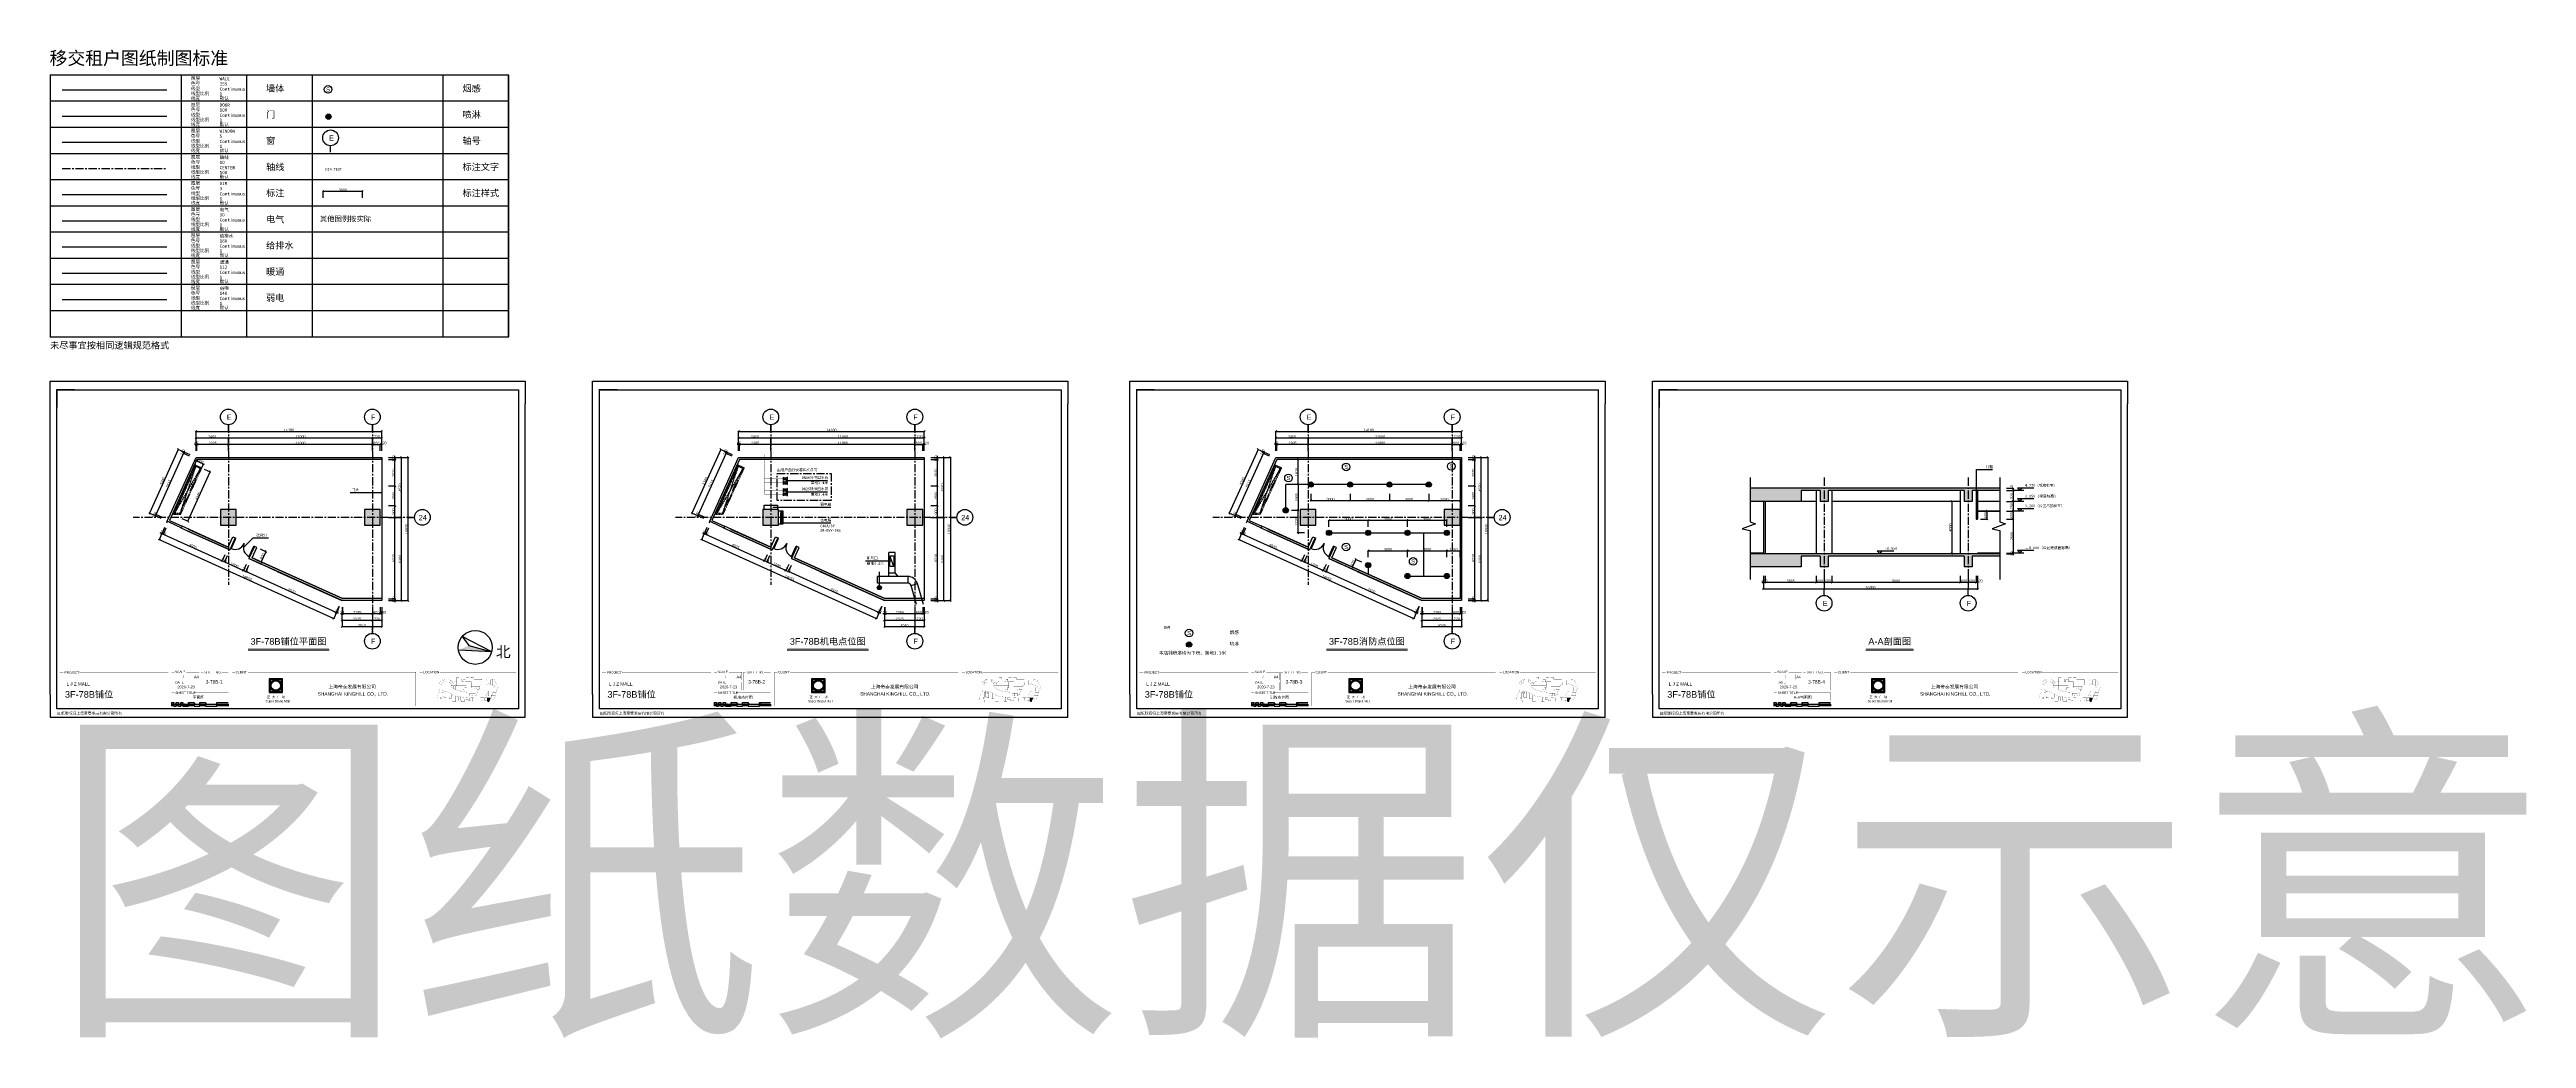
# Model space of a CAD drawing. Header units: inches. Extents: x -17602 to 171571, y -36276 to 39274.
import ezdxf
from ezdxf.enums import TextEntityAlignment as Align

# ---------------------------------------------------------------- set-up
doc = ezdxf.new("R2010")
doc.units = ezdxf.units.IN
doc.header["$MEASUREMENT"] = 0
doc.linetypes.add('CENTER', pattern=[2, 1.25, -0.25, 0.25, -0.25])
doc.linetypes.add('HIDDEN_PD8', pattern=[0.75, 0.5, -0.25])
for name, color, linetype in [('DIM', 3, 'Continuous'), ('DIM TEXT', 7, 'Continuous'), ('DOOR', 100, 'Continuous'), ('WALL', 255, 'Continuous'), ('WINDOW', 5, 'Continuous'), ('喷淋', 1, 'Continuous'), ('弱电', 140, 'Continuous'), ('暖通', 112, 'Continuous'), ('烟感', 6, 'Continuous'), ('电气', 30, 'Continuous'), ('给排水', 160, 'Continuous'), ('轴线', 10, 'CENTER'), ('风机盘管冷热供水', 3, 'Continuous')]:
    doc.layers.add(name, color=color, linetype=linetype)
doc.styles.add('3F_2017.02$0$H1', font='swisscl.ttf')
doc.styles.get("Standard").update_dxf_attribs({"font": 'arial.ttf'})
doc.dimstyles.new('DIM-200MM', dxfattribs={"dimtxt": 200, "dimasz": 120, "dimexe": 10, "dimexo": 10, "dimgap": 0.7, "dimtad": 1, "dimdec": 0, "dimrnd": 5, "dimzin": 1, "dimdsep": 46, "dimtxsty": 'Standard', "dimblk": 'OBLIQUE', "dimcen": 0.5, "dimdle": 1, "dimclrd": 256, "dimclre": 256, "dimclrt": 7, "dimaunit": 1, "dimadec": 0, "dimazin": 0, "dimtfac": 1, "dimtdec": 0, "dimtix": 1, "dimtmove": 2, "dimatfit": 3, "dimfxl": 0, "dimtolj": 1, "dimtzin": 1, "dimarcsym": 0})

# ---------------------------------------------------------------- blocks, each defined once
blk = doc.blocks.new('_Oblique')
at = {"color": 0, "linetype": 'ByBlock', "lineweight": -2}
blk.add_line((-0.5, -0.5), (0.5, 0.5), dxfattribs=at)
blk = doc.blocks.new('*D6')
at = {"layer": 'DEFPOINTS', "color": 0, "transparency": 16777216}
for p in [(7774, -2677), (7774, -2827), (8774, -2677)]:
    blk.add_point(p, dxfattribs=at)
at = {"layer": 'DIM', "lineweight": -2, "transparency": 16777216}
for p, q in [((8274, -2677), (8784, -2677)), ((8274, -2827), (8784, -2827)), ((8774, -2677), (8774, -2557)), ((8774, -2827), (8774, -2677)), ((8774, -2827), (8774, -2947))]:
    blk.add_line(p, q, dxfattribs=at)
at = {"layer": 'DIM', "lineweight": -2, "transparency": 16777216, "xscale": 120, "yscale": 120, "zscale": 120}
for p, rotation in [((8774, -2677), 270), ((8774, -2827), 90)]:
    blk.add_blockref('_Oblique', p, dxfattribs=dict(at, rotation=rotation))
at = {"layer": 'DIM', "color": 7, "transparency": 16777216, "insert": (8671, -2752), "char_height": 200, "attachment_point": 5, "rotation": 90}
blk.add_mtext('\\A1;150', dxfattribs=at)
blk = doc.blocks.new('*D7')
at = {"layer": 'DEFPOINTS', "color": 0, "transparency": 16777216}
for p in [(7774, 3535), (8774, 3535), (7774, -2677)]:
    blk.add_point(p, dxfattribs=at)
at = {"layer": 'DIM', "lineweight": -2, "transparency": 16777216}
for p, q in [((8274, 3535), (8784, 3535)), ((8774, -2678), (8774, 3536)), ((8274, -2677), (8784, -2677))]:
    blk.add_line(p, q, dxfattribs=at)
at = {"layer": 'DIM', "lineweight": -2, "transparency": 16777216, "xscale": 120, "yscale": 120, "zscale": 120}
for p, rotation in [((8774, 3535), 90), ((8774, -2677), 270)]:
    blk.add_blockref('_Oblique', p, dxfattribs=dict(at, rotation=rotation))
at = {"layer": 'DIM', "color": 7, "transparency": 16777216, "insert": (8671, 429), "char_height": 200, "attachment_point": 5, "rotation": 90}
blk.add_mtext('\\A1;6210', dxfattribs=at)
blk = doc.blocks.new('*D8')
at = {"layer": 'DEFPOINTS', "color": 0, "transparency": 16777216}
for p in [(7774, 5935), (8774, 5935), (7774, 4435)]:
    blk.add_point(p, dxfattribs=at)
at = {"layer": 'DIM', "lineweight": -2, "transparency": 16777216}
for p, q in [((8274, 5935), (8784, 5935)), ((8774, 4434), (8774, 5936)), ((8274, 4435), (8784, 4435))]:
    blk.add_line(p, q, dxfattribs=at)
at = {"layer": 'DIM', "lineweight": -2, "transparency": 16777216, "xscale": 120, "yscale": 120, "zscale": 120}
for p, rotation in [((8774, 5935), 90), ((8774, 4435), 270)]:
    blk.add_blockref('_Oblique', p, dxfattribs=dict(at, rotation=rotation))
at = {"layer": 'DIM', "color": 7, "transparency": 16777216, "insert": (8671, 5185), "char_height": 200, "attachment_point": 5, "rotation": 90}
blk.add_mtext('\\A1;1500', dxfattribs=at)
blk = doc.blocks.new('*D9')
at = {"layer": 'DEFPOINTS', "color": 0, "transparency": 16777216}
for p in [(7774, 7954), (8774, 7954), (7774, 5935)]:
    blk.add_point(p, dxfattribs=at)
at = {"layer": 'DIM', "lineweight": -2, "transparency": 16777216}
for p, q in [((8274, 7954), (8784, 7954)), ((8774, 5934), (8774, 7955)), ((8274, 5935), (8784, 5935))]:
    blk.add_line(p, q, dxfattribs=at)
at = {"layer": 'DIM', "lineweight": -2, "transparency": 16777216, "xscale": 120, "yscale": 120, "zscale": 120}
for p, rotation in [((8774, 7954), 90), ((8774, 5935), 270)]:
    blk.add_blockref('_Oblique', p, dxfattribs=dict(at, rotation=rotation))
at = {"layer": 'DIM', "color": 7, "transparency": 16777216, "insert": (8671, 6944), "char_height": 200, "attachment_point": 5, "rotation": 90}
blk.add_mtext('\\A1;2020', dxfattribs=at)
blk = doc.blocks.new('*D10')
at = {"layer": 'DEFPOINTS', "color": 0, "transparency": 16777216}
for p in [(7774, 8104), (7774, 7954), (8774, 8104)]:
    blk.add_point(p, dxfattribs=at)
at = {"layer": 'DIM', "lineweight": -2, "transparency": 16777216}
for p, q in [((8274, 8104), (8784, 8104)), ((8274, 7954), (8784, 7954)), ((8774, 8104), (8774, 8224)), ((8774, 7954), (8774, 8104)), ((8774, 7954), (8774, 7834))]:
    blk.add_line(p, q, dxfattribs=at)
at = {"layer": 'DIM', "lineweight": -2, "transparency": 16777216, "xscale": 120, "yscale": 120, "zscale": 120}
for p, rotation in [((8774, 8104), 270), ((8774, 7954), 90)]:
    blk.add_blockref('_Oblique', p, dxfattribs=dict(at, rotation=rotation))
at = {"layer": 'DIM', "color": 7, "transparency": 16777216, "insert": (8671, 8029), "char_height": 200, "attachment_point": 5, "rotation": 90}
blk.add_mtext('\\A1;150', dxfattribs=at)
blk = doc.blocks.new('*D11')
at = {"layer": 'DEFPOINTS', "color": 0, "transparency": 16777216}
for p in [(7774, 8104), (7774, -2827), (9774, -2827)]:
    blk.add_point(p, dxfattribs=at)
at = {"layer": 'DIM', "lineweight": -2, "transparency": 16777216}
for p, q in [((9274, 8104), (9784, 8104)), ((9774, 8105), (9774, -2828)), ((9274, -2827), (9784, -2827))]:
    blk.add_line(p, q, dxfattribs=at)
at = {"layer": 'DIM', "lineweight": -2, "transparency": 16777216, "xscale": 120, "yscale": 120, "zscale": 120}
for p, rotation in [((9774, 8104), 90), ((9774, -2827), 270)]:
    blk.add_blockref('_Oblique', p, dxfattribs=dict(at, rotation=rotation))
at = {"layer": 'DIM', "color": 7, "transparency": 16777216, "insert": (9671, 2639), "char_height": 200, "attachment_point": 5, "rotation": 90}
blk.add_mtext('\\A1;10930', dxfattribs=at)
blk = doc.blocks.new('*D12')
at = {"layer": 'DEFPOINTS', "color": 0, "transparency": 16777216}
for p in [(7774, 3535), (9274, 3535), (7774, -2827)]:
    blk.add_point(p, dxfattribs=at)
at = {"layer": 'DIM', "lineweight": -2, "transparency": 16777216}
for p, q in [((8774, 3535), (9284, 3535)), ((9274, -2828), (9274, 3536)), ((8774, -2827), (9284, -2827))]:
    blk.add_line(p, q, dxfattribs=at)
at = {"layer": 'DIM', "lineweight": -2, "transparency": 16777216, "xscale": 120, "yscale": 120, "zscale": 120}
for p, rotation in [((9274, 3535), 90), ((9274, -2827), 270)]:
    blk.add_blockref('_Oblique', p, dxfattribs=dict(at, rotation=rotation))
at = {"layer": 'DIM', "color": 7, "transparency": 16777216, "insert": (9171, 354), "char_height": 200, "attachment_point": 5, "rotation": 90}
blk.add_mtext('\\A1;6360', dxfattribs=at)
blk = doc.blocks.new('*D13')
at = {"layer": 'DEFPOINTS', "color": 0, "transparency": 16777216}
for p in [(7774, 8104), (9274, 8104), (7774, 3535)]:
    blk.add_point(p, dxfattribs=at)
at = {"layer": 'DIM', "lineweight": -2, "transparency": 16777216}
for p, q in [((8774, 8104), (9284, 8104)), ((9274, 3534), (9274, 8105)), ((8774, 3535), (9284, 3535))]:
    blk.add_line(p, q, dxfattribs=at)
at = {"layer": 'DIM', "lineweight": -2, "transparency": 16777216, "xscale": 120, "yscale": 120, "zscale": 120}
for p, rotation in [((9274, 8104), 90), ((9274, 3535), 270)]:
    blk.add_blockref('_Oblique', p, dxfattribs=dict(at, rotation=rotation))
at = {"layer": 'DIM', "color": 7, "transparency": 16777216, "insert": (9171, 5820), "char_height": 200, "attachment_point": 5, "rotation": 90}
blk.add_mtext('\\A1;4570', dxfattribs=at)
blk = doc.blocks.new('*D16')
at = {"layer": 'DEFPOINTS', "color": 0, "transparency": 16777216}
for p in [(7654, 9104), (7654, 7954), (7774, 7954)]:
    blk.add_point(p, dxfattribs=at)
at = {"layer": 'DIM', "lineweight": -2, "transparency": 16777216}
for p, q in [((7775, 9104), (7653, 9104)), ((7654, 8604), (7654, 9114)), ((7774, 8604), (7774, 9114))]:
    blk.add_line(p, q, dxfattribs=at)
at = {"layer": 'DIM', "lineweight": -2, "transparency": 16777216, "xscale": 120, "yscale": 120, "zscale": 120, "rotation": 180}
blk.add_blockref('_Oblique', (7654, 9104), dxfattribs=at)
at = {"layer": 'DIM', "lineweight": -2, "transparency": 16777216, "xscale": 120, "yscale": 120, "zscale": 120}
blk.add_blockref('_Oblique', (7774, 9104), dxfattribs=at)
at = {"layer": 'DIM', "color": 7, "transparency": 16777216, "insert": (7905, 9207), "char_height": 200, "attachment_point": 5}
blk.add_mtext('\\A1;120', dxfattribs=at)
blk = doc.blocks.new('*D17')
at = {"layer": 'DEFPOINTS', "color": 0, "transparency": 16777216}
for p in [(7774, 4435), (8774, 4435), (7774, 3535)]:
    blk.add_point(p, dxfattribs=at)
at = {"layer": 'DIM', "lineweight": -2, "transparency": 16777216}
for p, q in [((8274, 4435), (8784, 4435)), ((8774, 3534), (8774, 4436)), ((8274, 3535), (8784, 3535))]:
    blk.add_line(p, q, dxfattribs=at)
at = {"layer": 'DIM', "lineweight": -2, "transparency": 16777216, "xscale": 120, "yscale": 120, "zscale": 120}
for p, rotation in [((8774, 4435), 90), ((8774, 3535), 270)]:
    blk.add_blockref('_Oblique', p, dxfattribs=dict(at, rotation=rotation))
at = {"layer": 'DIM', "color": 7, "transparency": 16777216, "insert": (8671, 3985), "char_height": 200, "attachment_point": 5, "rotation": 90}
blk.add_mtext('\\A1;900', dxfattribs=at)
blk = doc.blocks.new('*D18')
at = {"layer": 'DEFPOINTS', "color": 0, "transparency": 16777216}
for p in [(-3946, 9104), (-3946, 7954), (7054, 7954)]:
    blk.add_point(p, dxfattribs=at)
at = {"layer": 'DIM', "lineweight": -2, "transparency": 16777216}
for p, q in [((7055, 9104), (-3947, 9104)), ((-3946, 8604), (-3946, 9114)), ((7054, 8604), (7054, 9114))]:
    blk.add_line(p, q, dxfattribs=at)
at = {"layer": 'DIM', "lineweight": -2, "transparency": 16777216, "xscale": 120, "yscale": 120, "zscale": 120, "rotation": 180}
blk.add_blockref('_Oblique', (-3946, 9104), dxfattribs=at)
at = {"layer": 'DIM', "lineweight": -2, "transparency": 16777216, "xscale": 120, "yscale": 120, "zscale": 120}
blk.add_blockref('_Oblique', (7054, 9104), dxfattribs=at)
at = {"layer": 'DIM', "color": 7, "transparency": 16777216, "insert": (1554, 9207), "char_height": 200, "attachment_point": 5}
blk.add_mtext('\\A1;11000', dxfattribs=at)
blk = doc.blocks.new('*D19')
at = {"layer": 'DEFPOINTS', "color": 0, "transparency": 16777216}
for p in [(-6408, 9104), (-6408, 8104), (-6344, 7954)]:
    blk.add_point(p, dxfattribs=at)
at = {"layer": 'DIM', "lineweight": -2, "transparency": 16777216}
for p, q in [((-6408, 9104), (-6528, 9104)), ((-6408, 8604), (-6408, 9114)), ((-6344, 9104), (-6408, 9104)), ((-6344, 8604), (-6344, 9114)), ((-6344, 9104), (-6224, 9104))]:
    blk.add_line(p, q, dxfattribs=at)
at = {"layer": 'DIM', "lineweight": -2, "transparency": 16777216, "xscale": 120, "yscale": 120, "zscale": 120}
blk.add_blockref('_Oblique', (-6408, 9104), dxfattribs=at)
at = {"layer": 'DIM', "lineweight": -2, "transparency": 16777216, "xscale": 120, "yscale": 120, "zscale": 120, "rotation": 180}
blk.add_blockref('_Oblique', (-6344, 9104), dxfattribs=at)
at = {"layer": 'DIM', "color": 7, "transparency": 16777216, "insert": (-6376, 9207), "char_height": 200, "attachment_point": 5}
blk.add_mtext('\\A1;65', dxfattribs=at)
blk = doc.blocks.new('*D20')
at = {"layer": 'DEFPOINTS', "color": 0, "transparency": 16777216}
for p in [(7054, 7954), (7654, 9104), (7654, 7954)]:
    blk.add_point(p, dxfattribs=at)
at = {"layer": 'DIM', "lineweight": -2, "transparency": 16777216}
for p, q in [((7053, 9104), (7655, 9104)), ((7054, 8604), (7054, 9114)), ((7654, 8604), (7654, 9114))]:
    blk.add_line(p, q, dxfattribs=at)
at = {"layer": 'DIM', "lineweight": -2, "transparency": 16777216, "xscale": 120, "yscale": 120, "zscale": 120, "rotation": 180}
blk.add_blockref('_Oblique', (7054, 9104), dxfattribs=at)
at = {"layer": 'DIM', "lineweight": -2, "transparency": 16777216, "xscale": 120, "yscale": 120, "zscale": 120}
blk.add_blockref('_Oblique', (7654, 9104), dxfattribs=at)
at = {"layer": 'DIM', "color": 7, "transparency": 16777216, "insert": (7354, 9207), "char_height": 200, "attachment_point": 5}
blk.add_mtext('\\A1;600', dxfattribs=at)
blk = doc.blocks.new('*D21')
at = {"layer": 'DEFPOINTS', "color": 0, "transparency": 16777216}
for p in [(-6344, 9104), (-6344, 7954), (-3946, 7954)]:
    blk.add_point(p, dxfattribs=at)
at = {"layer": 'DIM', "lineweight": -2, "transparency": 16777216}
for p, q in [((-3945, 9104), (-6345, 9104)), ((-6344, 8604), (-6344, 9114)), ((-3946, 8604), (-3946, 9114))]:
    blk.add_line(p, q, dxfattribs=at)
at = {"layer": 'DIM', "lineweight": -2, "transparency": 16777216, "xscale": 120, "yscale": 120, "zscale": 120, "rotation": 180}
blk.add_blockref('_Oblique', (-6344, 9104), dxfattribs=at)
at = {"layer": 'DIM', "lineweight": -2, "transparency": 16777216, "xscale": 120, "yscale": 120, "zscale": 120}
blk.add_blockref('_Oblique', (-3946, 9104), dxfattribs=at)
at = {"layer": 'DIM', "color": 7, "transparency": 16777216, "insert": (-5145, 9207), "char_height": 200, "attachment_point": 5}
blk.add_mtext('\\A1;2395', dxfattribs=at)
blk = doc.blocks.new('*D22')
at = {"layer": 'DEFPOINTS', "color": 0, "transparency": 16777216}
for p in [(-3946, 9604), (-6408, 8104), (-3946, 8104)]:
    blk.add_point(p, dxfattribs=at)
at = {"layer": 'DIM', "lineweight": -2, "transparency": 16777216}
for p, q in [((-6409, 9604), (-3945, 9604)), ((-6408, 9104), (-6408, 9614)), ((-3946, 9104), (-3946, 9614))]:
    blk.add_line(p, q, dxfattribs=at)
at = {"layer": 'DIM', "lineweight": -2, "transparency": 16777216, "xscale": 120, "yscale": 120, "zscale": 120, "rotation": 180}
blk.add_blockref('_Oblique', (-6408, 9604), dxfattribs=at)
at = {"layer": 'DIM', "lineweight": -2, "transparency": 16777216, "xscale": 120, "yscale": 120, "zscale": 120}
blk.add_blockref('_Oblique', (-3946, 9604), dxfattribs=at)
at = {"layer": 'DIM', "color": 7, "transparency": 16777216, "insert": (-5177, 9707), "char_height": 200, "attachment_point": 5}
blk.add_mtext('\\A1;2460', dxfattribs=at)
blk = doc.blocks.new('*D23')
at = {"layer": 'DEFPOINTS', "color": 0, "transparency": 16777216}
for p in [(7054, 9604), (-3946, 8104), (7054, 8104)]:
    blk.add_point(p, dxfattribs=at)
at = {"layer": 'DIM', "lineweight": -2, "transparency": 16777216}
for p, q in [((-3947, 9604), (7055, 9604)), ((-3946, 9104), (-3946, 9614)), ((7054, 9104), (7054, 9614))]:
    blk.add_line(p, q, dxfattribs=at)
at = {"layer": 'DIM', "lineweight": -2, "transparency": 16777216, "xscale": 120, "yscale": 120, "zscale": 120, "rotation": 180}
blk.add_blockref('_Oblique', (-3946, 9604), dxfattribs=at)
at = {"layer": 'DIM', "lineweight": -2, "transparency": 16777216, "xscale": 120, "yscale": 120, "zscale": 120}
blk.add_blockref('_Oblique', (7054, 9604), dxfattribs=at)
at = {"layer": 'DIM', "color": 7, "transparency": 16777216, "insert": (1554, 9707), "char_height": 200, "attachment_point": 5}
blk.add_mtext('\\A1;11000', dxfattribs=at)
blk = doc.blocks.new('*D24')
at = {"layer": 'DEFPOINTS', "color": 0, "transparency": 16777216}
for p in [(7774, 9604), (7054, 8104), (7774, 8104)]:
    blk.add_point(p, dxfattribs=at)
at = {"layer": 'DIM', "lineweight": -2, "transparency": 16777216}
for p, q in [((7053, 9604), (7775, 9604)), ((7054, 9104), (7054, 9614)), ((7774, 9104), (7774, 9614))]:
    blk.add_line(p, q, dxfattribs=at)
at = {"layer": 'DIM', "lineweight": -2, "transparency": 16777216, "xscale": 120, "yscale": 120, "zscale": 120, "rotation": 180}
blk.add_blockref('_Oblique', (7054, 9604), dxfattribs=at)
at = {"layer": 'DIM', "lineweight": -2, "transparency": 16777216, "xscale": 120, "yscale": 120, "zscale": 120}
blk.add_blockref('_Oblique', (7774, 9604), dxfattribs=at)
at = {"layer": 'DIM', "color": 7, "transparency": 16777216, "insert": (7414, 9707), "char_height": 200, "attachment_point": 5}
blk.add_mtext('\\A1;720', dxfattribs=at)
blk = doc.blocks.new('*D25')
at = {"layer": 'DEFPOINTS', "color": 0, "transparency": 16777216}
for p in [(7774, 10104), (-6408, 8104), (7774, 8104)]:
    blk.add_point(p, dxfattribs=at)
at = {"layer": 'DIM', "lineweight": -2, "transparency": 16777216}
for p, q in [((-6409, 10104), (7775, 10104)), ((-6408, 9604), (-6408, 10114)), ((7774, 9604), (7774, 10114))]:
    blk.add_line(p, q, dxfattribs=at)
at = {"layer": 'DIM', "lineweight": -2, "transparency": 16777216, "xscale": 120, "yscale": 120, "zscale": 120, "rotation": 180}
blk.add_blockref('_Oblique', (-6408, 10104), dxfattribs=at)
at = {"layer": 'DIM', "lineweight": -2, "transparency": 16777216, "xscale": 120, "yscale": 120, "zscale": 120}
blk.add_blockref('_Oblique', (7774, 10104), dxfattribs=at)
at = {"layer": 'DIM', "color": 7, "transparency": 16777216, "insert": (683, 10207), "char_height": 200, "attachment_point": 5}
blk.add_mtext('\\A1;14180', dxfattribs=at)
blk = doc.blocks.new('*D26')
at = {"layer": 'DEFPOINTS', "color": 0, "transparency": 16777216}
for p in [(4735, -2827), (7774, -2827), (4735, -4825)]:
    blk.add_point(p, dxfattribs=at)
at = {"layer": 'DIM', "lineweight": -2, "transparency": 16777216}
for p, q in [((7775, -4825), (4734, -4825)), ((4735, -4325), (4735, -4835)), ((7774, -4325), (7774, -4835))]:
    blk.add_line(p, q, dxfattribs=at)
at = {"layer": 'DIM', "lineweight": -2, "transparency": 16777216, "xscale": 120, "yscale": 120, "zscale": 120, "rotation": 180}
blk.add_blockref('_Oblique', (4735, -4825), dxfattribs=at)
at = {"layer": 'DIM', "lineweight": -2, "transparency": 16777216, "xscale": 120, "yscale": 120, "zscale": 120}
blk.add_blockref('_Oblique', (7774, -4825), dxfattribs=at)
at = {"layer": 'DIM', "color": 7, "transparency": 16777216, "insert": (6254, -4722), "char_height": 200, "attachment_point": 5}
blk.add_mtext('\\A1;3040', dxfattribs=at)
blk = doc.blocks.new('*D27')
at = {"layer": 'DEFPOINTS', "color": 0, "transparency": 16777216}
for p in [(7654, -2677), (7774, -2677), (7654, -3826)]:
    blk.add_point(p, dxfattribs=at)
at = {"layer": 'DIM', "lineweight": -2, "transparency": 16777216}
for p, q in [((7654, -3326), (7654, -3836)), ((7774, -3326), (7774, -3836)), ((7775, -3826), (7653, -3826))]:
    blk.add_line(p, q, dxfattribs=at)
at = {"layer": 'DIM', "lineweight": -2, "transparency": 16777216, "xscale": 120, "yscale": 120, "zscale": 120, "rotation": 180}
blk.add_blockref('_Oblique', (7654, -3826), dxfattribs=at)
at = {"layer": 'DIM', "lineweight": -2, "transparency": 16777216, "xscale": 120, "yscale": 120, "zscale": 120}
blk.add_blockref('_Oblique', (7774, -3826), dxfattribs=at)
at = {"layer": 'DIM', "color": 7, "transparency": 16777216, "insert": (7880, -3724), "char_height": 200, "attachment_point": 5}
blk.add_mtext('\\A1;120', dxfattribs=at)
blk = doc.blocks.new('*D28')
at = {"layer": 'DEFPOINTS', "color": 0, "transparency": 16777216}
for p in [(7054, -2677), (7654, -2677), (7054, -3826)]:
    blk.add_point(p, dxfattribs=at)
at = {"layer": 'DIM', "lineweight": -2, "transparency": 16777216}
for p, q in [((7054, -3326), (7054, -3836)), ((7654, -3326), (7654, -3836)), ((7655, -3826), (7053, -3826))]:
    blk.add_line(p, q, dxfattribs=at)
at = {"layer": 'DIM', "lineweight": -2, "transparency": 16777216, "xscale": 120, "yscale": 120, "zscale": 120, "rotation": 180}
blk.add_blockref('_Oblique', (7054, -3826), dxfattribs=at)
at = {"layer": 'DIM', "lineweight": -2, "transparency": 16777216, "xscale": 120, "yscale": 120, "zscale": 120}
blk.add_blockref('_Oblique', (7654, -3826), dxfattribs=at)
at = {"layer": 'DIM', "color": 7, "transparency": 16777216, "insert": (7354, -3723), "char_height": 200, "attachment_point": 5}
blk.add_mtext('\\A1;600', dxfattribs=at)
blk = doc.blocks.new('*D29')
at = {"layer": 'DEFPOINTS', "color": 0, "transparency": 16777216}
for p in [(4767, -2677), (7054, -2677), (4767, -3825)]:
    blk.add_point(p, dxfattribs=at)
at = {"layer": 'DIM', "lineweight": -2, "transparency": 16777216}
for p, q in [((4767, -3325), (4767, -3835)), ((7054, -3325), (7054, -3835)), ((7055, -3825), (4766, -3825))]:
    blk.add_line(p, q, dxfattribs=at)
at = {"layer": 'DIM', "lineweight": -2, "transparency": 16777216, "xscale": 120, "yscale": 120, "zscale": 120, "rotation": 180}
blk.add_blockref('_Oblique', (4767, -3825), dxfattribs=at)
at = {"layer": 'DIM', "lineweight": -2, "transparency": 16777216, "xscale": 120, "yscale": 120, "zscale": 120}
blk.add_blockref('_Oblique', (7054, -3825), dxfattribs=at)
at = {"layer": 'DIM', "color": 7, "transparency": 16777216, "insert": (5911, -3723), "char_height": 200, "attachment_point": 5}
blk.add_mtext('\\A1;2285', dxfattribs=at)
blk = doc.blocks.new('*D30')
at = {"layer": 'DEFPOINTS', "color": 0, "transparency": 16777216}
for p in [(4735, -2827), (4767, -2677), (4767, -3825)]:
    blk.add_point(p, dxfattribs=at)
at = {"layer": 'DIM', "lineweight": -2, "transparency": 16777216}
for p, q in [((4735, -3325), (4735, -3835)), ((4767, -3325), (4767, -3835)), ((4735, -3825), (4615, -3825)), ((4735, -3825), (4767, -3825)), ((4767, -3825), (4887, -3825))]:
    blk.add_line(p, q, dxfattribs=at)
at = {"layer": 'DIM', "lineweight": -2, "transparency": 16777216, "xscale": 120, "yscale": 120, "zscale": 120}
blk.add_blockref('_Oblique', (4735, -3825), dxfattribs=at)
at = {"layer": 'DIM', "lineweight": -2, "transparency": 16777216, "xscale": 120, "yscale": 120, "zscale": 120, "rotation": 180}
blk.add_blockref('_Oblique', (4767, -3825), dxfattribs=at)
at = {"layer": 'DIM', "color": 7, "transparency": 16777216, "insert": (4751, -3723), "char_height": 200, "attachment_point": 5}
blk.add_mtext('\\A1;30', dxfattribs=at)
blk = doc.blocks.new('*D31')
at = {"layer": 'DEFPOINTS', "color": 0, "transparency": 16777216}
for p in [(4729, -2824), (7054, -2827), (7054, -4325)]:
    blk.add_point(p, dxfattribs=at)
at = {"layer": 'DIM', "lineweight": -2, "transparency": 16777216}
for p, q in [((4728, -4325), (7055, -4325)), ((4729, -3825), (4729, -4335)), ((7054, -3825), (7054, -4335))]:
    blk.add_line(p, q, dxfattribs=at)
at = {"layer": 'DIM', "lineweight": -2, "transparency": 16777216, "xscale": 120, "yscale": 120, "zscale": 120, "rotation": 180}
blk.add_blockref('_Oblique', (4729, -4325), dxfattribs=at)
at = {"layer": 'DIM', "lineweight": -2, "transparency": 16777216, "xscale": 120, "yscale": 120, "zscale": 120}
blk.add_blockref('_Oblique', (7054, -4325), dxfattribs=at)
at = {"layer": 'DIM', "color": 7, "transparency": 16777216, "insert": (5891, -4222), "char_height": 200, "attachment_point": 5}
blk.add_mtext('\\A1;2325', dxfattribs=at)
blk = doc.blocks.new('*D32')
at = {"layer": 'DEFPOINTS', "color": 0, "transparency": 16777216}
for p in [(7054, -2827), (7774, -2827), (7774, -4326)]:
    blk.add_point(p, dxfattribs=at)
at = {"layer": 'DIM', "lineweight": -2, "transparency": 16777216}
for p, q in [((7053, -4326), (7775, -4326)), ((7054, -3826), (7054, -4336)), ((7774, -3826), (7774, -4336))]:
    blk.add_line(p, q, dxfattribs=at)
at = {"layer": 'DIM', "lineweight": -2, "transparency": 16777216, "xscale": 120, "yscale": 120, "zscale": 120, "rotation": 180}
blk.add_blockref('_Oblique', (7054, -4326), dxfattribs=at)
at = {"layer": 'DIM', "lineweight": -2, "transparency": 16777216, "xscale": 120, "yscale": 120, "zscale": 120}
blk.add_blockref('_Oblique', (7774, -4326), dxfattribs=at)
at = {"layer": 'DIM', "color": 7, "transparency": 16777216, "insert": (7414, -4223), "char_height": 200, "attachment_point": 5}
blk.add_mtext('\\A1;720', dxfattribs=at)
blk = doc.blocks.new('*D33')
at = {"layer": 'DEFPOINTS', "color": 0, "transparency": 16777216}
for p in [(-9032, 2292), (-8559, 3340), (-8449, 3291)]:
    blk.add_point(p, dxfattribs=at)
at = {"layer": 'DIM', "lineweight": -2, "transparency": 16777216}
for p, q in [((-9032, 2292), (-9141, 2342)), ((-8826, 2748), (-9036, 2283)), ((-8922, 2243), (-9032, 2292)), ((-8717, 2699), (-8927, 2234)), ((-8922, 2243), (-8813, 2193))]:
    blk.add_line(p, q, dxfattribs=at)
at = {"layer": 'DIM', "lineweight": -2, "transparency": 16777216, "xscale": 120, "yscale": 120, "zscale": 120}
for p, rotation in [((-9032, 2292), 335.6994302082007), ((-8922, 2243), 155.6994302082007)]:
    blk.add_blockref('_Oblique', p, dxfattribs=dict(at, rotation=rotation))
at = {"layer": 'DIM', "color": 7, "transparency": 16777216, "insert": (-8935, 2361), "char_height": 200, "attachment_point": 5, "rotation": 335.69943}
blk.add_mtext('\\A1;120', dxfattribs=at)
blk = doc.blocks.new('*D34')
at = {"layer": 'DEFPOINTS', "color": 0, "transparency": 16777216}
for p in [(-8449, 3291), (-4426, 213), (-3953, 1261)]:
    blk.add_point(p, dxfattribs=at)
at = {"layer": 'DIM', "lineweight": -2, "transparency": 16777216}
for p, q in [((-8717, 2699), (-8927, 2234)), ((-8923, 2243), (-4425, 212)), ((-4220, 668), (-4430, 204))]:
    blk.add_line(p, q, dxfattribs=at)
at = {"layer": 'DIM', "lineweight": -2, "transparency": 16777216, "xscale": 120, "yscale": 120, "zscale": 120}
for p, rotation in [((-8922, 2243), 155.6993187477827), ((-4426, 213), 335.6993187477827)]:
    blk.add_blockref('_Oblique', p, dxfattribs=dict(at, rotation=rotation))
at = {"layer": 'DIM', "color": 7, "transparency": 16777216, "insert": (-6632, 1322), "char_height": 200, "attachment_point": 5, "rotation": 335.69932}
blk.add_mtext('\\A1;4935', dxfattribs=at)
blk = doc.blocks.new('*D35')
at = {"layer": 'DEFPOINTS', "color": 0, "transparency": 16777216}
for p in [(-3771, 1178), (-2313, 520), (-2786, -528)]:
    blk.add_point(p, dxfattribs=at)
at = {"layer": 'DIM', "lineweight": -2, "transparency": 16777216}
for p, q in [((-4038, 586), (-4248, 121)), ((-4245, 131), (-2785, -528)), ((-2580, -72), (-2790, -537))]:
    blk.add_line(p, q, dxfattribs=at)
at = {"layer": 'DIM', "lineweight": -2, "transparency": 16777216, "xscale": 120, "yscale": 120, "zscale": 120}
for p, rotation in [((-4244, 130), 155.6994455018261), ((-2786, -528), 335.6994455018261)]:
    blk.add_blockref('_Oblique', p, dxfattribs=dict(at, rotation=rotation))
at = {"layer": 'DIM', "color": 7, "transparency": 16777216, "insert": (-3472, -105), "char_height": 200, "attachment_point": 5, "rotation": 335.69945}
blk.add_mtext('\\A1;1600', dxfattribs=at)
blk = doc.blocks.new('*D36')
at = {"layer": 'DEFPOINTS', "color": 0, "transparency": 16777216}
for p in [(-4426, 213), (-3953, 1261), (-3771, 1178)]:
    blk.add_point(p, dxfattribs=at)
at = {"layer": 'DIM', "lineweight": -2, "transparency": 16777216}
for p, q in [((-4426, 213), (-4536, 262)), ((-4220, 668), (-4430, 204)), ((-4244, 130), (-4426, 213)), ((-4038, 586), (-4248, 121)), ((-4244, 130), (-4134, 81))]:
    blk.add_line(p, q, dxfattribs=at)
at = {"layer": 'DIM', "lineweight": -2, "transparency": 16777216, "xscale": 120, "yscale": 120, "zscale": 120}
for p, rotation in [((-4426, 213), 335.6983586521599), ((-4244, 130), 155.6983586521599)]:
    blk.add_blockref('_Oblique', p, dxfattribs=dict(at, rotation=rotation))
at = {"layer": 'DIM', "color": 7, "transparency": 16777216, "insert": (-4293, 265), "char_height": 200, "attachment_point": 5, "rotation": 335.69836}
blk.add_mtext('\\A1;200', dxfattribs=at)
blk = doc.blocks.new('*D37')
at = {"layer": 'DEFPOINTS', "color": 0, "transparency": 16777216}
for p in [(-2313, 520), (-2130, 438), (-2603, -610)]:
    blk.add_point(p, dxfattribs=at)
at = {"layer": 'DIM', "lineweight": -2, "transparency": 16777216}
for p, q in [((-2786, -528), (-2895, -479)), ((-2580, -72), (-2790, -537)), ((-2786, -528), (-2603, -610)), ((-2398, -155), (-2608, -619)), ((-2603, -610), (-2494, -660))]:
    blk.add_line(p, q, dxfattribs=at)
at = {"layer": 'DIM', "lineweight": -2, "transparency": 16777216, "xscale": 120, "yscale": 120, "zscale": 120}
for p, rotation in [((-2786, -528), 335.6994546477607), ((-2603, -610), 155.6994546477607)]:
    blk.add_blockref('_Oblique', p, dxfattribs=dict(at, rotation=rotation))
at = {"layer": 'DIM', "color": 7, "transparency": 16777216, "insert": (-2652, -475), "char_height": 200, "attachment_point": 5, "rotation": 335.69945}
blk.add_mtext('\\A1;200', dxfattribs=at)
blk = doc.blocks.new('*D38')
at = {"layer": 'DEFPOINTS', "color": 0, "transparency": 16777216}
for p in [(-2130, 438), (-2603, -610), (4767, -2677)]:
    blk.add_point(p, dxfattribs=at)
at = {"layer": 'DIM', "lineweight": -2, "transparency": 16777216}
for p, q in [((-2398, -155), (-2608, -619)), ((4295, -3725), (-2604, -610)), ((4500, -3269), (4290, -3734))]:
    blk.add_line(p, q, dxfattribs=at)
at = {"layer": 'DIM', "lineweight": -2, "transparency": 16777216, "xscale": 120, "yscale": 120, "zscale": 120}
for p, rotation in [((-2603, -610), 155.6994302082097), ((4294, -3725), 335.6994302082097)]:
    blk.add_blockref('_Oblique', p, dxfattribs=dict(at, rotation=rotation))
at = {"layer": 'DIM', "color": 7, "transparency": 16777216, "insert": (888, -2074), "char_height": 200, "attachment_point": 5, "rotation": 335.69943}
blk.add_mtext('\\A1;7570', dxfattribs=at)
blk = doc.blocks.new('*D39')
at = {"layer": 'DEFPOINTS', "color": 0, "transparency": 16777216}
for p in [(4294, -3725), (4705, -2813), (4735, -2827)]:
    blk.add_point(p, dxfattribs=at)
at = {"layer": 'DIM', "lineweight": -2, "transparency": 16777216}
for p, q in [((4294, -3725), (4185, -3675)), ((4500, -3269), (4290, -3734)), ((4323, -3738), (4294, -3725)), ((4529, -3282), (4319, -3747)), ((4323, -3738), (4433, -3787))]:
    blk.add_line(p, q, dxfattribs=at)
at = {"layer": 'DIM', "lineweight": -2, "transparency": 16777216, "xscale": 120, "yscale": 120, "zscale": 120}
for p, rotation in [((4294, -3725), 335.7045962750539), ((4323, -3738), 155.7045962750539)]:
    blk.add_blockref('_Oblique', p, dxfattribs=dict(at, rotation=rotation))
at = {"layer": 'DIM', "color": 7, "transparency": 16777216, "insert": (4351, -3638), "char_height": 200, "attachment_point": 5, "rotation": 335.7046}
blk.add_mtext('\\A1;30', dxfattribs=at)
blk = doc.blocks.new('*D40')
at = {"layer": 'DEFPOINTS', "color": 0, "transparency": 16777216}
for p in [(-8620, 3204), (4735, -2827), (4118, -4194)]:
    blk.add_point(p, dxfattribs=at)
at = {"layer": 'DIM', "lineweight": -2, "transparency": 16777216}
for p, q in [((-9032, 2292), (-9242, 1827)), ((-9238, 1837), (4119, -4194)), ((4323, -3738), (4113, -4203))]:
    blk.add_line(p, q, dxfattribs=at)
at = {"layer": 'DIM', "lineweight": -2, "transparency": 16777216, "xscale": 120, "yscale": 120, "zscale": 120}
for p, rotation in [((-9238, 1837), 155.6994315629858), ((4118, -4194), 335.6994315629858)]:
    blk.add_blockref('_Oblique', p, dxfattribs=dict(at, rotation=rotation))
at = {"layer": 'DIM', "color": 7, "transparency": 16777216, "insert": (-2518, -1085), "char_height": 200, "attachment_point": 5, "rotation": 335.69943}
blk.add_mtext('\\A1;14655', dxfattribs=at)
blk = doc.blocks.new('*D41')
at = {"layer": 'DEFPOINTS', "color": 0, "transparency": 16777216}
for p in [(-9519, 3643), (-8499, 3182), (-8449, 3291)]:
    blk.add_point(p, dxfattribs=at)
at = {"layer": 'DIM', "lineweight": -2, "transparency": 16777216}
for p, q in [((-9470, 3752), (-9421, 3861)), ((-9519, 3643), (-9569, 3533)), ((-9064, 3437), (-9528, 3647)), ((-9470, 3752), (-9519, 3643)), ((-9014, 3546), (-9479, 3756))]:
    blk.add_line(p, q, dxfattribs=at)
at = {"layer": 'DIM', "lineweight": -2, "transparency": 16777216, "xscale": 120, "yscale": 120, "zscale": 120}
for p, rotation in [((-9470, 3752), 245.6994302080338), ((-9519, 3643), 65.69943020803385)]:
    blk.add_blockref('_Oblique', p, dxfattribs=dict(at, rotation=rotation))
at = {"layer": 'DIM', "color": 7, "transparency": 16777216, "insert": (-9588, 3740), "char_height": 200, "attachment_point": 5, "rotation": 65.69943}
blk.add_mtext('\\A1;120', dxfattribs=at)
blk = doc.blocks.new('*D42')
at = {"layer": 'DEFPOINTS', "color": 0, "transparency": 16777216}
for p in [(-7364, 8415), (-6344, 7954), (-8449, 3291)]:
    blk.add_point(p, dxfattribs=at)
at = {"layer": 'DIM', "lineweight": -2, "transparency": 16777216}
for p, q in [((-9470, 3751), (-7364, 8416)), ((-6909, 8209), (-7373, 8419)), ((-9014, 3546), (-9479, 3756))]:
    blk.add_line(p, q, dxfattribs=at)
at = {"layer": 'DIM', "lineweight": -2, "transparency": 16777216, "xscale": 120, "yscale": 120, "zscale": 120}
for p, rotation in [((-7364, 8415), 65.6994302082064), ((-9470, 3752), 245.6994302082064)]:
    blk.add_blockref('_Oblique', p, dxfattribs=dict(at, rotation=rotation))
at = {"layer": 'DIM', "color": 7, "transparency": 16777216, "insert": (-8511, 6126), "char_height": 200, "attachment_point": 5, "rotation": 65.69943}
blk.add_mtext('\\A1;5115', dxfattribs=at)
blk = doc.blocks.new('*D43')
at = {"layer": 'DEFPOINTS', "color": 0, "transparency": 16777216}
for p in [(-7319, 8516), (-6453, 8004), (-6408, 8104)]:
    blk.add_point(p, dxfattribs=at)
at = {"layer": 'DIM', "lineweight": -2, "transparency": 16777216}
for p, q in [((-7364, 8415), (-7414, 8306)), ((-6909, 8209), (-7373, 8419)), ((-7364, 8415), (-7319, 8516)), ((-6863, 8310), (-7328, 8520)), ((-7319, 8516), (-7270, 8625))]:
    blk.add_line(p, q, dxfattribs=at)
at = {"layer": 'DIM', "lineweight": -2, "transparency": 16777216, "xscale": 120, "yscale": 120, "zscale": 120}
for p, rotation in [((-7364, 8415), 65.69943020820014), ((-7319, 8516), 245.6994302082001)]:
    blk.add_blockref('_Oblique', p, dxfattribs=dict(at, rotation=rotation))
at = {"layer": 'DIM', "color": 7, "transparency": 16777216, "insert": (-7435, 8508), "char_height": 200, "attachment_point": 5, "rotation": 65.69943}
blk.add_mtext('\\A1;110', dxfattribs=at)
blk = doc.blocks.new('*D44')
at = {"layer": 'DEFPOINTS', "color": 0, "transparency": 16777216}
for p in [(-6408, 8104), (-9975, 3848), (-8608, 3231)]:
    blk.add_point(p, dxfattribs=at)
at = {"layer": 'DIM', "lineweight": -2, "transparency": 16777216}
for p, q in [((-7774, 8722), (-9975, 3847)), ((-7319, 8516), (-7784, 8726)), ((-9519, 3643), (-9984, 3852))]:
    blk.add_line(p, q, dxfattribs=at)
at = {"layer": 'DIM', "lineweight": -2, "transparency": 16777216, "xscale": 120, "yscale": 120, "zscale": 120}
for p, rotation in [((-7775, 8722), 65.69943020803515), ((-9975, 3848), 245.6994302080352)]:
    blk.add_blockref('_Oblique', p, dxfattribs=dict(at, rotation=rotation))
at = {"layer": 'DIM', "color": 7, "transparency": 16777216, "insert": (-8969, 6327), "char_height": 200, "attachment_point": 5, "rotation": 65.69943}
blk.add_mtext('\\A1;5345', dxfattribs=at)
blk = doc.blocks.new('*D45')
at = {"layer": 'DEFPOINTS', "color": 0, "transparency": 16777216}
for p in [(-2130, 438), (-1772, 1231), (-1070, 913)]:
    blk.add_point(p, dxfattribs=at)
at = {"layer": 'DIM', "lineweight": -2, "transparency": 16777216}
for p, q in [((-1883, 326), (-1418, 116)), ((-1525, 1119), (-1060, 909)), ((-1428, 120), (-1069, 914))]:
    blk.add_line(p, q, dxfattribs=at)
at = {"layer": 'DIM', "lineweight": -2, "transparency": 16777216, "xscale": 120, "yscale": 120, "zscale": 120}
for p, rotation in [((-1428, 120), 245.6995278068035), ((-1070, 913), 65.69952780680346)]:
    blk.add_blockref('_Oblique', p, dxfattribs=dict(at, rotation=rotation))
at = {"layer": 'DIM', "color": 7, "transparency": 16777216, "insert": (-1342, 559), "char_height": 200, "attachment_point": 5, "rotation": 65.69953}
blk.add_mtext('\\A1;870', dxfattribs=at)
blk = doc.blocks.new('*D46')
at = {"layer": 'DEFPOINTS', "color": 0, "transparency": 16777216}
for p in [(-6392, 7847), (-6527, 7549), (-5980, 7302)]:
    blk.add_point(p, dxfattribs=at)
at = {"layer": 'DIM', "lineweight": -2, "transparency": 16777216}
for p, q in [((-6523, 7558), (-6388, 7856)), ((-5844, 7600), (-6393, 7848)), ((-5976, 7311), (-5841, 7609))]:
    blk.add_line(p, q, dxfattribs=at)
at = {"layer": 'DIM', "lineweight": -2, "transparency": 16777216, "xscale": 120, "yscale": 120, "zscale": 120}
for p, rotation in [((-6392, 7847), 155.6994302082064), ((-5845, 7600), 335.6994302082064)]:
    blk.add_blockref('_Oblique', p, dxfattribs=dict(at, rotation=rotation))
at = {"layer": 'DIM', "color": 7, "transparency": 16777216, "insert": (-6076, 7817), "char_height": 200, "attachment_point": 5, "rotation": 335.69943}
blk.add_mtext('\\A1;600', dxfattribs=at)
blk = doc.blocks.new('*D47')
at = {"layer": 'DEFPOINTS', "color": 0, "transparency": 16777216}
for p in [(-6481, 7528), (-5332, 7009), (-8179, 3768)]:
    blk.add_point(p, dxfattribs=at)
at = {"layer": 'DIM', "lineweight": -2, "transparency": 16777216}
for p, q in [((-7031, 3248), (-5332, 7010)), ((-5788, 7215), (-5323, 7005)), ((-7486, 3455), (-7021, 3245))]:
    blk.add_line(p, q, dxfattribs=at)
at = {"layer": 'DIM', "lineweight": -2, "transparency": 16777216, "xscale": 120, "yscale": 120, "zscale": 120}
for p, rotation in [((-5332, 7009), 65.69943020821673), ((-7030, 3249), 245.6994302082167)]:
    blk.add_blockref('_Oblique', p, dxfattribs=dict(at, rotation=rotation))
at = {"layer": 'DIM', "color": 7, "transparency": 16777216, "insert": (-6275, 5171), "char_height": 200, "attachment_point": 5, "rotation": 65.69943}
blk.add_mtext('\\A1;4125', dxfattribs=at)
blk = doc.blocks.new('A$C66BE637F')
at = {"const_width": 417}
blk.add_lwpolyline([(208, 5352), (208, 208), (5352, 208), (5352, 5352)], close=True, dxfattribs=at)
at = {"color": 8}
for points in [[(0, 5560), (0, 0), (5560, 0), (5560, 5560)], [(417, 5143), (417, 417), (5143, 417), (5143, 5143)]]:
    blk.add_lwpolyline(points, close=True, dxfattribs=at)
at = {"const_width": 417}
blk.add_lwpolyline([(625, 2780, 1), (4935, 2780, 1)], format="xyb", close=True, dxfattribs=at)
at = {"color": 8}
for radius in [2363, 1947]:
    blk.add_circle((2780, 2780), radius, dxfattribs=at)
blk = doc.blocks.new('3F_2017.02$0$A$C11E260BE')
blk.add_hatch(color=256).paths.add_polyline_path([(5592, 3026), (8455, 1855), (2523, 8881)])
for p, q in [((5592, 3026), (2523, 8881)), ((2523, 8881), (8455, 1855)), ((2523, 8881), (4926, 5))]:
    blk.add_line(p, q)
at = {"ltscale": 0.1}
blk.add_line((4926, 5), (5592, 3026), dxfattribs=at)
blk.add_circle((4709, 4709), 4709)
at = {"style": '3F_2017.02$0$H1'}
blk.add_text('北', height=3000, rotation=133.024482, dxfattribs=at).set_placement((2849, 10782))
blk = doc.blocks.new('*D52')
at = {"layer": 'DEFPOINTS', "color": 0, "transparency": 16777216}
for p in [(49204, -2677), (49204, -2827), (50204, -2677)]:
    blk.add_point(p, dxfattribs=at)
at = {"layer": 'DIM', "lineweight": -2, "transparency": 16777216}
for p, q in [((49704, -2677), (50214, -2677)), ((49704, -2827), (50214, -2827)), ((50204, -2677), (50204, -2557)), ((50204, -2827), (50204, -2677)), ((50204, -2827), (50204, -2947))]:
    blk.add_line(p, q, dxfattribs=at)
at = {"layer": 'DIM', "lineweight": -2, "transparency": 16777216, "xscale": 120, "yscale": 120, "zscale": 120}
for p, rotation in [((50204, -2677), 270), ((50204, -2827), 90)]:
    blk.add_blockref('_Oblique', p, dxfattribs=dict(at, rotation=rotation))
at = {"layer": 'DIM', "color": 7, "transparency": 16777216, "insert": (50101, -2752), "char_height": 200, "attachment_point": 5, "rotation": 90}
blk.add_mtext('\\A1;150', dxfattribs=at)
blk = doc.blocks.new('*D53')
at = {"layer": 'DEFPOINTS', "color": 0, "transparency": 16777216}
for p in [(49204, 3535), (50204, 3535), (49204, -2677)]:
    blk.add_point(p, dxfattribs=at)
at = {"layer": 'DIM', "lineweight": -2, "transparency": 16777216}
for p, q in [((49704, 3535), (50214, 3535)), ((50204, -2678), (50204, 3536)), ((49704, -2677), (50214, -2677))]:
    blk.add_line(p, q, dxfattribs=at)
at = {"layer": 'DIM', "lineweight": -2, "transparency": 16777216, "xscale": 120, "yscale": 120, "zscale": 120}
for p, rotation in [((50204, 3535), 90), ((50204, -2677), 270)]:
    blk.add_blockref('_Oblique', p, dxfattribs=dict(at, rotation=rotation))
at = {"layer": 'DIM', "color": 7, "transparency": 16777216, "insert": (50101, 429), "char_height": 200, "attachment_point": 5, "rotation": 90}
blk.add_mtext('\\A1;6210', dxfattribs=at)
blk = doc.blocks.new('*D54')
at = {"layer": 'DEFPOINTS', "color": 0, "transparency": 16777216}
for p in [(49204, 5935), (50204, 5935), (49204, 4435)]:
    blk.add_point(p, dxfattribs=at)
at = {"layer": 'DIM', "lineweight": -2, "transparency": 16777216}
for p, q in [((49704, 5935), (50214, 5935)), ((50204, 4434), (50204, 5936)), ((49704, 4435), (50214, 4435))]:
    blk.add_line(p, q, dxfattribs=at)
at = {"layer": 'DIM', "lineweight": -2, "transparency": 16777216, "xscale": 120, "yscale": 120, "zscale": 120}
for p, rotation in [((50204, 5935), 90), ((50204, 4435), 270)]:
    blk.add_blockref('_Oblique', p, dxfattribs=dict(at, rotation=rotation))
at = {"layer": 'DIM', "color": 7, "transparency": 16777216, "insert": (50101, 5185), "char_height": 200, "attachment_point": 5, "rotation": 90}
blk.add_mtext('\\A1;1500', dxfattribs=at)
blk = doc.blocks.new('*D56')
at = {"layer": 'DEFPOINTS', "color": 0, "transparency": 16777216}
for p in [(49204, 7954), (50204, 7954), (49204, 5935)]:
    blk.add_point(p, dxfattribs=at)
at = {"layer": 'DIM', "lineweight": -2, "transparency": 16777216}
for p, q in [((49704, 7954), (50214, 7954)), ((50204, 5934), (50204, 7955)), ((49704, 5935), (50214, 5935))]:
    blk.add_line(p, q, dxfattribs=at)
at = {"layer": 'DIM', "lineweight": -2, "transparency": 16777216, "xscale": 120, "yscale": 120, "zscale": 120}
for p, rotation in [((50204, 7954), 90), ((50204, 5935), 270)]:
    blk.add_blockref('_Oblique', p, dxfattribs=dict(at, rotation=rotation))
at = {"layer": 'DIM', "color": 7, "transparency": 16777216, "insert": (50101, 6944), "char_height": 200, "attachment_point": 5, "rotation": 90}
blk.add_mtext('\\A1;2020', dxfattribs=at)
blk = doc.blocks.new('*D57')
at = {"layer": 'DEFPOINTS', "color": 0, "transparency": 16777216}
for p in [(49204, 8104), (49204, 7954), (50204, 8104)]:
    blk.add_point(p, dxfattribs=at)
at = {"layer": 'DIM', "lineweight": -2, "transparency": 16777216}
for p, q in [((49704, 8104), (50214, 8104)), ((49704, 7954), (50214, 7954)), ((50204, 8104), (50204, 8224)), ((50204, 7954), (50204, 8104)), ((50204, 7954), (50204, 7834))]:
    blk.add_line(p, q, dxfattribs=at)
at = {"layer": 'DIM', "lineweight": -2, "transparency": 16777216, "xscale": 120, "yscale": 120, "zscale": 120}
for p, rotation in [((50204, 8104), 270), ((50204, 7954), 90)]:
    blk.add_blockref('_Oblique', p, dxfattribs=dict(at, rotation=rotation))
at = {"layer": 'DIM', "color": 7, "transparency": 16777216, "insert": (50101, 8029), "char_height": 200, "attachment_point": 5, "rotation": 90}
blk.add_mtext('\\A1;150', dxfattribs=at)
blk = doc.blocks.new('*D58')
at = {"layer": 'DEFPOINTS', "color": 0, "transparency": 16777216}
for p in [(49204, 8104), (49204, -2827), (51204, -2827)]:
    blk.add_point(p, dxfattribs=at)
at = {"layer": 'DIM', "lineweight": -2, "transparency": 16777216}
for p, q in [((50704, 8104), (51214, 8104)), ((51204, 8105), (51204, -2828)), ((50704, -2827), (51214, -2827))]:
    blk.add_line(p, q, dxfattribs=at)
at = {"layer": 'DIM', "lineweight": -2, "transparency": 16777216, "xscale": 120, "yscale": 120, "zscale": 120}
for p, rotation in [((51204, 8104), 90), ((51204, -2827), 270)]:
    blk.add_blockref('_Oblique', p, dxfattribs=dict(at, rotation=rotation))
at = {"layer": 'DIM', "color": 7, "transparency": 16777216, "insert": (51101, 2639), "char_height": 200, "attachment_point": 5, "rotation": 90}
blk.add_mtext('\\A1;10930', dxfattribs=at)
blk = doc.blocks.new('*D71')
at = {"layer": 'DEFPOINTS', "color": 0, "transparency": 16777216}
for p in [(49204, 3535), (50704, 3535), (49204, -2827)]:
    blk.add_point(p, dxfattribs=at)
at = {"layer": 'DIM', "lineweight": -2, "transparency": 16777216}
for p, q in [((50204, 3535), (50714, 3535)), ((50704, -2828), (50704, 3536)), ((50204, -2827), (50714, -2827))]:
    blk.add_line(p, q, dxfattribs=at)
at = {"layer": 'DIM', "lineweight": -2, "transparency": 16777216, "xscale": 120, "yscale": 120, "zscale": 120}
for p, rotation in [((50704, 3535), 90), ((50704, -2827), 270)]:
    blk.add_blockref('_Oblique', p, dxfattribs=dict(at, rotation=rotation))
at = {"layer": 'DIM', "color": 7, "transparency": 16777216, "insert": (50601, 354), "char_height": 200, "attachment_point": 5, "rotation": 90}
blk.add_mtext('\\A1;6360', dxfattribs=at)
blk = doc.blocks.new('*D72')
at = {"layer": 'DEFPOINTS', "color": 0, "transparency": 16777216}
for p in [(49204, 8104), (50704, 8104), (49204, 3535)]:
    blk.add_point(p, dxfattribs=at)
at = {"layer": 'DIM', "lineweight": -2, "transparency": 16777216}
for p, q in [((50204, 8104), (50714, 8104)), ((50704, 3534), (50704, 8105)), ((50204, 3535), (50714, 3535))]:
    blk.add_line(p, q, dxfattribs=at)
at = {"layer": 'DIM', "lineweight": -2, "transparency": 16777216, "xscale": 120, "yscale": 120, "zscale": 120}
for p, rotation in [((50704, 8104), 90), ((50704, 3535), 270)]:
    blk.add_blockref('_Oblique', p, dxfattribs=dict(at, rotation=rotation))
at = {"layer": 'DIM', "color": 7, "transparency": 16777216, "insert": (50601, 5820), "char_height": 200, "attachment_point": 5, "rotation": 90}
blk.add_mtext('\\A1;4570', dxfattribs=at)
blk = doc.blocks.new('*D73')
at = {"layer": 'DEFPOINTS', "color": 0, "transparency": 16777216}
for p in [(49084, 9104), (49084, 7954), (49204, 7954)]:
    blk.add_point(p, dxfattribs=at)
at = {"layer": 'DIM', "lineweight": -2, "transparency": 16777216}
for p, q in [((49205, 9104), (49083, 9104)), ((49084, 8604), (49084, 9114)), ((49204, 8604), (49204, 9114))]:
    blk.add_line(p, q, dxfattribs=at)
at = {"layer": 'DIM', "lineweight": -2, "transparency": 16777216, "xscale": 120, "yscale": 120, "zscale": 120, "rotation": 180}
blk.add_blockref('_Oblique', (49084, 9104), dxfattribs=at)
at = {"layer": 'DIM', "lineweight": -2, "transparency": 16777216, "xscale": 120, "yscale": 120, "zscale": 120}
blk.add_blockref('_Oblique', (49204, 9104), dxfattribs=at)
at = {"layer": 'DIM', "color": 7, "transparency": 16777216, "insert": (49335, 9207), "char_height": 200, "attachment_point": 5}
blk.add_mtext('\\A1;120', dxfattribs=at)
blk = doc.blocks.new('*D74')
at = {"layer": 'DEFPOINTS', "color": 0, "transparency": 16777216}
for p in [(49204, 4435), (50204, 4435), (49204, 3535)]:
    blk.add_point(p, dxfattribs=at)
at = {"layer": 'DIM', "lineweight": -2, "transparency": 16777216}
for p, q in [((49704, 4435), (50214, 4435)), ((50204, 3534), (50204, 4436)), ((49704, 3535), (50214, 3535))]:
    blk.add_line(p, q, dxfattribs=at)
at = {"layer": 'DIM', "lineweight": -2, "transparency": 16777216, "xscale": 120, "yscale": 120, "zscale": 120}
for p, rotation in [((50204, 4435), 90), ((50204, 3535), 270)]:
    blk.add_blockref('_Oblique', p, dxfattribs=dict(at, rotation=rotation))
at = {"layer": 'DIM', "color": 7, "transparency": 16777216, "insert": (50101, 3985), "char_height": 200, "attachment_point": 5, "rotation": 90}
blk.add_mtext('\\A1;900', dxfattribs=at)
blk = doc.blocks.new('*D59')
at = {"layer": 'DEFPOINTS', "color": 0, "transparency": 16777216}
for p in [(37484, 9104), (37484, 7954), (48484, 7954)]:
    blk.add_point(p, dxfattribs=at)
at = {"layer": 'DIM', "lineweight": -2, "transparency": 16777216}
for p, q in [((48485, 9104), (37483, 9104)), ((37484, 8604), (37484, 9114)), ((48484, 8604), (48484, 9114))]:
    blk.add_line(p, q, dxfattribs=at)
at = {"layer": 'DIM', "lineweight": -2, "transparency": 16777216, "xscale": 120, "yscale": 120, "zscale": 120, "rotation": 180}
blk.add_blockref('_Oblique', (37484, 9104), dxfattribs=at)
at = {"layer": 'DIM', "lineweight": -2, "transparency": 16777216, "xscale": 120, "yscale": 120, "zscale": 120}
blk.add_blockref('_Oblique', (48484, 9104), dxfattribs=at)
at = {"layer": 'DIM', "color": 7, "transparency": 16777216, "insert": (42984, 9207), "char_height": 200, "attachment_point": 5}
blk.add_mtext('\\A1;11000', dxfattribs=at)
blk = doc.blocks.new('*D75')
at = {"layer": 'DEFPOINTS', "color": 0, "transparency": 16777216}
for p in [(35023, 9104), (35023, 8104), (35086, 7954)]:
    blk.add_point(p, dxfattribs=at)
at = {"layer": 'DIM', "lineweight": -2, "transparency": 16777216}
for p, q in [((35023, 9104), (34903, 9104)), ((35023, 8604), (35023, 9114)), ((35086, 9104), (35023, 9104)), ((35086, 8604), (35086, 9114)), ((35086, 9104), (35206, 9104))]:
    blk.add_line(p, q, dxfattribs=at)
at = {"layer": 'DIM', "lineweight": -2, "transparency": 16777216, "xscale": 120, "yscale": 120, "zscale": 120}
blk.add_blockref('_Oblique', (35023, 9104), dxfattribs=at)
at = {"layer": 'DIM', "lineweight": -2, "transparency": 16777216, "xscale": 120, "yscale": 120, "zscale": 120, "rotation": 180}
blk.add_blockref('_Oblique', (35086, 9104), dxfattribs=at)
at = {"layer": 'DIM', "color": 7, "transparency": 16777216, "insert": (35055, 9207), "char_height": 200, "attachment_point": 5}
blk.add_mtext('\\A1;65', dxfattribs=at)
blk = doc.blocks.new('*D76')
at = {"layer": 'DEFPOINTS', "color": 0, "transparency": 16777216}
for p in [(48484, 7954), (49084, 9104), (49084, 7954)]:
    blk.add_point(p, dxfattribs=at)
at = {"layer": 'DIM', "lineweight": -2, "transparency": 16777216}
for p, q in [((48483, 9104), (49085, 9104)), ((48484, 8604), (48484, 9114)), ((49084, 8604), (49084, 9114))]:
    blk.add_line(p, q, dxfattribs=at)
at = {"layer": 'DIM', "lineweight": -2, "transparency": 16777216, "xscale": 120, "yscale": 120, "zscale": 120, "rotation": 180}
blk.add_blockref('_Oblique', (48484, 9104), dxfattribs=at)
at = {"layer": 'DIM', "lineweight": -2, "transparency": 16777216, "xscale": 120, "yscale": 120, "zscale": 120}
blk.add_blockref('_Oblique', (49084, 9104), dxfattribs=at)
at = {"layer": 'DIM', "color": 7, "transparency": 16777216, "insert": (48784, 9207), "char_height": 200, "attachment_point": 5}
blk.add_mtext('\\A1;600', dxfattribs=at)
blk = doc.blocks.new('*D60')
at = {"layer": 'DEFPOINTS', "color": 0, "transparency": 16777216}
for p in [(35086, 9104), (35086, 7954), (37484, 7954)]:
    blk.add_point(p, dxfattribs=at)
at = {"layer": 'DIM', "lineweight": -2, "transparency": 16777216}
for p, q in [((37485, 9104), (35085, 9104)), ((35086, 8604), (35086, 9114)), ((37484, 8604), (37484, 9114))]:
    blk.add_line(p, q, dxfattribs=at)
at = {"layer": 'DIM', "lineweight": -2, "transparency": 16777216, "xscale": 120, "yscale": 120, "zscale": 120, "rotation": 180}
blk.add_blockref('_Oblique', (35086, 9104), dxfattribs=at)
at = {"layer": 'DIM', "lineweight": -2, "transparency": 16777216, "xscale": 120, "yscale": 120, "zscale": 120}
blk.add_blockref('_Oblique', (37484, 9104), dxfattribs=at)
at = {"layer": 'DIM', "color": 7, "transparency": 16777216, "insert": (36285, 9207), "char_height": 200, "attachment_point": 5}
blk.add_mtext('\\A1;2395', dxfattribs=at)
blk = doc.blocks.new('*D77')
at = {"layer": 'DEFPOINTS', "color": 0, "transparency": 16777216}
for p in [(37484, 9604), (35023, 8104), (37484, 8104)]:
    blk.add_point(p, dxfattribs=at)
at = {"layer": 'DIM', "lineweight": -2, "transparency": 16777216}
for p, q in [((35022, 9604), (37485, 9604)), ((35023, 9104), (35023, 9614)), ((37484, 9104), (37484, 9614))]:
    blk.add_line(p, q, dxfattribs=at)
at = {"layer": 'DIM', "lineweight": -2, "transparency": 16777216, "xscale": 120, "yscale": 120, "zscale": 120, "rotation": 180}
blk.add_blockref('_Oblique', (35023, 9604), dxfattribs=at)
at = {"layer": 'DIM', "lineweight": -2, "transparency": 16777216, "xscale": 120, "yscale": 120, "zscale": 120}
blk.add_blockref('_Oblique', (37484, 9604), dxfattribs=at)
at = {"layer": 'DIM', "color": 7, "transparency": 16777216, "insert": (36253, 9707), "char_height": 200, "attachment_point": 5}
blk.add_mtext('\\A1;2460', dxfattribs=at)
blk = doc.blocks.new('*D78')
at = {"layer": 'DEFPOINTS', "color": 0, "transparency": 16777216}
for p in [(48484, 9604), (37484, 8104), (48484, 8104)]:
    blk.add_point(p, dxfattribs=at)
at = {"layer": 'DIM', "lineweight": -2, "transparency": 16777216}
for p, q in [((37483, 9604), (48485, 9604)), ((37484, 9104), (37484, 9614)), ((48484, 9104), (48484, 9614))]:
    blk.add_line(p, q, dxfattribs=at)
at = {"layer": 'DIM', "lineweight": -2, "transparency": 16777216, "xscale": 120, "yscale": 120, "zscale": 120, "rotation": 180}
blk.add_blockref('_Oblique', (37484, 9604), dxfattribs=at)
at = {"layer": 'DIM', "lineweight": -2, "transparency": 16777216, "xscale": 120, "yscale": 120, "zscale": 120}
blk.add_blockref('_Oblique', (48484, 9604), dxfattribs=at)
at = {"layer": 'DIM', "color": 7, "transparency": 16777216, "insert": (42984, 9707), "char_height": 200, "attachment_point": 5}
blk.add_mtext('\\A1;11000', dxfattribs=at)
blk = doc.blocks.new('*D61')
at = {"layer": 'DEFPOINTS', "color": 0, "transparency": 16777216}
for p in [(49204, 9604), (48484, 8104), (49204, 8104)]:
    blk.add_point(p, dxfattribs=at)
at = {"layer": 'DIM', "lineweight": -2, "transparency": 16777216}
for p, q in [((48483, 9604), (49205, 9604)), ((48484, 9104), (48484, 9614)), ((49204, 9104), (49204, 9614))]:
    blk.add_line(p, q, dxfattribs=at)
at = {"layer": 'DIM', "lineweight": -2, "transparency": 16777216, "xscale": 120, "yscale": 120, "zscale": 120, "rotation": 180}
blk.add_blockref('_Oblique', (48484, 9604), dxfattribs=at)
at = {"layer": 'DIM', "lineweight": -2, "transparency": 16777216, "xscale": 120, "yscale": 120, "zscale": 120}
blk.add_blockref('_Oblique', (49204, 9604), dxfattribs=at)
at = {"layer": 'DIM', "color": 7, "transparency": 16777216, "insert": (48844, 9707), "char_height": 200, "attachment_point": 5}
blk.add_mtext('\\A1;720', dxfattribs=at)
blk = doc.blocks.new('*D62')
at = {"layer": 'DEFPOINTS', "color": 0, "transparency": 16777216}
for p in [(49204, 10104), (35023, 8104), (49204, 8104)]:
    blk.add_point(p, dxfattribs=at)
at = {"layer": 'DIM', "lineweight": -2, "transparency": 16777216}
for p, q in [((35022, 10104), (49205, 10104)), ((35023, 9604), (35023, 10114)), ((49204, 9604), (49204, 10114))]:
    blk.add_line(p, q, dxfattribs=at)
at = {"layer": 'DIM', "lineweight": -2, "transparency": 16777216, "xscale": 120, "yscale": 120, "zscale": 120, "rotation": 180}
blk.add_blockref('_Oblique', (35023, 10104), dxfattribs=at)
at = {"layer": 'DIM', "lineweight": -2, "transparency": 16777216, "xscale": 120, "yscale": 120, "zscale": 120}
blk.add_blockref('_Oblique', (49204, 10104), dxfattribs=at)
at = {"layer": 'DIM', "color": 7, "transparency": 16777216, "insert": (42113, 10207), "char_height": 200, "attachment_point": 5}
blk.add_mtext('\\A1;14180', dxfattribs=at)
blk = doc.blocks.new('*D63')
at = {"layer": 'DEFPOINTS', "color": 0, "transparency": 16777216}
for p in [(46165, -2827), (49204, -2827), (46165, -4825)]:
    blk.add_point(p, dxfattribs=at)
at = {"layer": 'DIM', "lineweight": -2, "transparency": 16777216}
for p, q in [((49205, -4825), (46164, -4825)), ((46165, -4325), (46165, -4835)), ((49204, -4325), (49204, -4835))]:
    blk.add_line(p, q, dxfattribs=at)
at = {"layer": 'DIM', "lineweight": -2, "transparency": 16777216, "xscale": 120, "yscale": 120, "zscale": 120, "rotation": 180}
blk.add_blockref('_Oblique', (46165, -4825), dxfattribs=at)
at = {"layer": 'DIM', "lineweight": -2, "transparency": 16777216, "xscale": 120, "yscale": 120, "zscale": 120}
blk.add_blockref('_Oblique', (49204, -4825), dxfattribs=at)
at = {"layer": 'DIM', "color": 7, "transparency": 16777216, "insert": (47684, -4722), "char_height": 200, "attachment_point": 5}
blk.add_mtext('\\A1;3040', dxfattribs=at)
blk = doc.blocks.new('*D79')
at = {"layer": 'DEFPOINTS', "color": 0, "transparency": 16777216}
for p in [(49084, -2677), (49204, -2677), (49084, -3826)]:
    blk.add_point(p, dxfattribs=at)
at = {"layer": 'DIM', "lineweight": -2, "transparency": 16777216}
for p, q in [((49084, -3326), (49084, -3836)), ((49204, -3326), (49204, -3836)), ((49205, -3826), (49083, -3826))]:
    blk.add_line(p, q, dxfattribs=at)
at = {"layer": 'DIM', "lineweight": -2, "transparency": 16777216, "xscale": 120, "yscale": 120, "zscale": 120, "rotation": 180}
blk.add_blockref('_Oblique', (49084, -3826), dxfattribs=at)
at = {"layer": 'DIM', "lineweight": -2, "transparency": 16777216, "xscale": 120, "yscale": 120, "zscale": 120}
blk.add_blockref('_Oblique', (49204, -3826), dxfattribs=at)
at = {"layer": 'DIM', "color": 7, "transparency": 16777216, "insert": (49310, -3724), "char_height": 200, "attachment_point": 5}
blk.add_mtext('\\A1;120', dxfattribs=at)
blk = doc.blocks.new('*D80')
at = {"layer": 'DEFPOINTS', "color": 0, "transparency": 16777216}
for p in [(48484, -2677), (49084, -2677), (48484, -3826)]:
    blk.add_point(p, dxfattribs=at)
at = {"layer": 'DIM', "lineweight": -2, "transparency": 16777216}
for p, q in [((48484, -3326), (48484, -3836)), ((49084, -3326), (49084, -3836)), ((49085, -3826), (48483, -3826))]:
    blk.add_line(p, q, dxfattribs=at)
at = {"layer": 'DIM', "lineweight": -2, "transparency": 16777216, "xscale": 120, "yscale": 120, "zscale": 120, "rotation": 180}
blk.add_blockref('_Oblique', (48484, -3826), dxfattribs=at)
at = {"layer": 'DIM', "lineweight": -2, "transparency": 16777216, "xscale": 120, "yscale": 120, "zscale": 120}
blk.add_blockref('_Oblique', (49084, -3826), dxfattribs=at)
at = {"layer": 'DIM', "color": 7, "transparency": 16777216, "insert": (48784, -3723), "char_height": 200, "attachment_point": 5}
blk.add_mtext('\\A1;600', dxfattribs=at)
blk = doc.blocks.new('*D55')
at = {"layer": 'DEFPOINTS', "color": 0, "transparency": 16777216}
for p in [(46197, -2677), (48484, -2677), (46197, -3825)]:
    blk.add_point(p, dxfattribs=at)
at = {"layer": 'DIM', "lineweight": -2, "transparency": 16777216}
for p, q in [((46197, -3325), (46197, -3835)), ((48484, -3325), (48484, -3835)), ((48485, -3825), (46196, -3825))]:
    blk.add_line(p, q, dxfattribs=at)
at = {"layer": 'DIM', "lineweight": -2, "transparency": 16777216, "xscale": 120, "yscale": 120, "zscale": 120, "rotation": 180}
blk.add_blockref('_Oblique', (46197, -3825), dxfattribs=at)
at = {"layer": 'DIM', "lineweight": -2, "transparency": 16777216, "xscale": 120, "yscale": 120, "zscale": 120}
blk.add_blockref('_Oblique', (48484, -3825), dxfattribs=at)
at = {"layer": 'DIM', "color": 7, "transparency": 16777216, "insert": (47341, -3723), "char_height": 200, "attachment_point": 5}
blk.add_mtext('\\A1;2285', dxfattribs=at)
blk = doc.blocks.new('*D81')
at = {"layer": 'DEFPOINTS', "color": 0, "transparency": 16777216}
for p in [(46165, -2827), (46197, -2677), (46197, -3825)]:
    blk.add_point(p, dxfattribs=at)
at = {"layer": 'DIM', "lineweight": -2, "transparency": 16777216}
for p, q in [((46165, -3325), (46165, -3835)), ((46197, -3325), (46197, -3835)), ((46165, -3825), (46045, -3825)), ((46165, -3825), (46197, -3825)), ((46197, -3825), (46317, -3825))]:
    blk.add_line(p, q, dxfattribs=at)
at = {"layer": 'DIM', "lineweight": -2, "transparency": 16777216, "xscale": 120, "yscale": 120, "zscale": 120}
blk.add_blockref('_Oblique', (46165, -3825), dxfattribs=at)
at = {"layer": 'DIM', "lineweight": -2, "transparency": 16777216, "xscale": 120, "yscale": 120, "zscale": 120, "rotation": 180}
blk.add_blockref('_Oblique', (46197, -3825), dxfattribs=at)
at = {"layer": 'DIM', "color": 7, "transparency": 16777216, "insert": (46181, -3723), "char_height": 200, "attachment_point": 5}
blk.add_mtext('\\A1;30', dxfattribs=at)
blk = doc.blocks.new('*D82')
at = {"layer": 'DEFPOINTS', "color": 0, "transparency": 16777216}
for p in [(46159, -2824), (48484, -2827), (48484, -4325)]:
    blk.add_point(p, dxfattribs=at)
at = {"layer": 'DIM', "lineweight": -2, "transparency": 16777216}
for p, q in [((46158, -4325), (48485, -4325)), ((46159, -3825), (46159, -4335)), ((48484, -3825), (48484, -4335))]:
    blk.add_line(p, q, dxfattribs=at)
at = {"layer": 'DIM', "lineweight": -2, "transparency": 16777216, "xscale": 120, "yscale": 120, "zscale": 120, "rotation": 180}
blk.add_blockref('_Oblique', (46159, -4325), dxfattribs=at)
at = {"layer": 'DIM', "lineweight": -2, "transparency": 16777216, "xscale": 120, "yscale": 120, "zscale": 120}
blk.add_blockref('_Oblique', (48484, -4325), dxfattribs=at)
at = {"layer": 'DIM', "color": 7, "transparency": 16777216, "insert": (47322, -4222), "char_height": 200, "attachment_point": 5}
blk.add_mtext('\\A1;2325', dxfattribs=at)
blk = doc.blocks.new('*D83')
at = {"layer": 'DEFPOINTS', "color": 0, "transparency": 16777216}
for p in [(48484, -2827), (49204, -2827), (49204, -4326)]:
    blk.add_point(p, dxfattribs=at)
at = {"layer": 'DIM', "lineweight": -2, "transparency": 16777216}
for p, q in [((48483, -4326), (49205, -4326)), ((48484, -3826), (48484, -4336)), ((49204, -3826), (49204, -4336))]:
    blk.add_line(p, q, dxfattribs=at)
at = {"layer": 'DIM', "lineweight": -2, "transparency": 16777216, "xscale": 120, "yscale": 120, "zscale": 120, "rotation": 180}
blk.add_blockref('_Oblique', (48484, -4326), dxfattribs=at)
at = {"layer": 'DIM', "lineweight": -2, "transparency": 16777216, "xscale": 120, "yscale": 120, "zscale": 120}
blk.add_blockref('_Oblique', (49204, -4326), dxfattribs=at)
at = {"layer": 'DIM', "color": 7, "transparency": 16777216, "insert": (48844, -4223), "char_height": 200, "attachment_point": 5}
blk.add_mtext('\\A1;720', dxfattribs=at)
blk = doc.blocks.new('*D84')
at = {"layer": 'DEFPOINTS', "color": 0, "transparency": 16777216}
for p in [(32398, 2292), (32872, 3340), (32981, 3291)]:
    blk.add_point(p, dxfattribs=at)
at = {"layer": 'DIM', "lineweight": -2, "transparency": 16777216}
for p, q in [((32398, 2292), (32289, 2342)), ((32604, 2748), (32394, 2283)), ((32508, 2243), (32398, 2292)), ((32713, 2699), (32504, 2234)), ((32508, 2243), (32617, 2193))]:
    blk.add_line(p, q, dxfattribs=at)
at = {"layer": 'DIM', "lineweight": -2, "transparency": 16777216, "xscale": 120, "yscale": 120, "zscale": 120}
for p, rotation in [((32398, 2292), 335.699430208201), ((32508, 2243), 155.699430208201)]:
    blk.add_blockref('_Oblique', p, dxfattribs=dict(at, rotation=rotation))
at = {"layer": 'DIM', "color": 7, "transparency": 16777216, "insert": (32495, 2361), "char_height": 200, "attachment_point": 5, "rotation": 335.69943}
blk.add_mtext('\\A1;120', dxfattribs=at)
blk = doc.blocks.new('*D85')
at = {"layer": 'DEFPOINTS', "color": 0, "transparency": 16777216}
for p in [(32981, 3291), (37004, 213), (37477, 1261)]:
    blk.add_point(p, dxfattribs=at)
at = {"layer": 'DIM', "lineweight": -2, "transparency": 16777216}
for p, q in [((32713, 2699), (32504, 2234)), ((32507, 2243), (37005, 212)), ((37210, 668), (37000, 204))]:
    blk.add_line(p, q, dxfattribs=at)
at = {"layer": 'DIM', "lineweight": -2, "transparency": 16777216, "xscale": 120, "yscale": 120, "zscale": 120}
for p, rotation in [((32508, 2243), 155.6993187477827), ((37004, 213), 335.6993187477827)]:
    blk.add_blockref('_Oblique', p, dxfattribs=dict(at, rotation=rotation))
at = {"layer": 'DIM', "color": 7, "transparency": 16777216, "insert": (34798, 1322), "char_height": 200, "attachment_point": 5, "rotation": 335.69932}
blk.add_mtext('\\A1;4935', dxfattribs=at)
blk = doc.blocks.new('*D64')
at = {"layer": 'DEFPOINTS', "color": 0, "transparency": 16777216}
for p in [(37659, 1178), (39118, 520), (38644, -528)]:
    blk.add_point(p, dxfattribs=at)
at = {"layer": 'DIM', "lineweight": -2, "transparency": 16777216}
for p, q in [((37392, 586), (37182, 121)), ((37185, 131), (38645, -528)), ((38850, -72), (38640, -537))]:
    blk.add_line(p, q, dxfattribs=at)
at = {"layer": 'DIM', "lineweight": -2, "transparency": 16777216, "xscale": 120, "yscale": 120, "zscale": 120}
for p, rotation in [((37186, 130), 155.6994455018261), ((38644, -528), 335.6994455018261)]:
    blk.add_blockref('_Oblique', p, dxfattribs=dict(at, rotation=rotation))
at = {"layer": 'DIM', "color": 7, "transparency": 16777216, "insert": (37958, -105), "char_height": 200, "attachment_point": 5, "rotation": 335.69945}
blk.add_mtext('\\A1;1600', dxfattribs=at)
blk = doc.blocks.new('*D65')
at = {"layer": 'DEFPOINTS', "color": 0, "transparency": 16777216}
for p in [(37004, 213), (37477, 1261), (37659, 1178)]:
    blk.add_point(p, dxfattribs=at)
at = {"layer": 'DIM', "lineweight": -2, "transparency": 16777216}
for p, q in [((37004, 213), (36895, 262)), ((37210, 668), (37000, 204)), ((37186, 130), (37004, 213)), ((37392, 586), (37182, 121)), ((37186, 130), (37296, 81))]:
    blk.add_line(p, q, dxfattribs=at)
at = {"layer": 'DIM', "lineweight": -2, "transparency": 16777216, "xscale": 120, "yscale": 120, "zscale": 120}
for p, rotation in [((37004, 213), 335.6983586521597), ((37186, 130), 155.6983586521597)]:
    blk.add_blockref('_Oblique', p, dxfattribs=dict(at, rotation=rotation))
at = {"layer": 'DIM', "color": 7, "transparency": 16777216, "insert": (37137, 265), "char_height": 200, "attachment_point": 5, "rotation": 335.69836}
blk.add_mtext('\\A1;200', dxfattribs=at)
blk = doc.blocks.new('*D86')
at = {"layer": 'DEFPOINTS', "color": 0, "transparency": 16777216}
for p in [(39118, 520), (39300, 438), (38827, -610)]:
    blk.add_point(p, dxfattribs=at)
at = {"layer": 'DIM', "lineweight": -2, "transparency": 16777216}
for p, q in [((38644, -528), (38535, -479)), ((38850, -72), (38640, -537)), ((38644, -528), (38827, -610)), ((39032, -155), (38822, -619)), ((38827, -610), (38936, -660))]:
    blk.add_line(p, q, dxfattribs=at)
at = {"layer": 'DIM', "lineweight": -2, "transparency": 16777216, "xscale": 120, "yscale": 120, "zscale": 120}
for p, rotation in [((38644, -528), 335.6994546477604), ((38827, -610), 155.6994546477604)]:
    blk.add_blockref('_Oblique', p, dxfattribs=dict(at, rotation=rotation))
at = {"layer": 'DIM', "color": 7, "transparency": 16777216, "insert": (38778, -475), "char_height": 200, "attachment_point": 5, "rotation": 335.69945}
blk.add_mtext('\\A1;200', dxfattribs=at)
blk = doc.blocks.new('*D87')
at = {"layer": 'DEFPOINTS', "color": 0, "transparency": 16777216}
for p in [(39300, 438), (38827, -610), (46197, -2677)]:
    blk.add_point(p, dxfattribs=at)
at = {"layer": 'DIM', "lineweight": -2, "transparency": 16777216}
for p, q in [((39032, -155), (38822, -619)), ((45725, -3725), (38826, -610)), ((45930, -3269), (45720, -3734))]:
    blk.add_line(p, q, dxfattribs=at)
at = {"layer": 'DIM', "lineweight": -2, "transparency": 16777216, "xscale": 120, "yscale": 120, "zscale": 120}
for p, rotation in [((38827, -610), 155.6994302082097), ((45724, -3725), 335.6994302082097)]:
    blk.add_blockref('_Oblique', p, dxfattribs=dict(at, rotation=rotation))
at = {"layer": 'DIM', "color": 7, "transparency": 16777216, "insert": (42318, -2074), "char_height": 200, "attachment_point": 5, "rotation": 335.69943}
blk.add_mtext('\\A1;7570', dxfattribs=at)
blk = doc.blocks.new('*D66')
at = {"layer": 'DEFPOINTS', "color": 0, "transparency": 16777216}
for p in [(45724, -3725), (46136, -2813), (46165, -2827)]:
    blk.add_point(p, dxfattribs=at)
at = {"layer": 'DIM', "lineweight": -2, "transparency": 16777216}
for p, q in [((45724, -3725), (45615, -3675)), ((45930, -3269), (45720, -3734)), ((45754, -3738), (45724, -3725)), ((45959, -3282), (45749, -3747)), ((45754, -3738), (45863, -3787))]:
    blk.add_line(p, q, dxfattribs=at)
at = {"layer": 'DIM', "lineweight": -2, "transparency": 16777216, "xscale": 120, "yscale": 120, "zscale": 120}
for p, rotation in [((45724, -3725), 335.7045962750519), ((45754, -3738), 155.7045962750519)]:
    blk.add_blockref('_Oblique', p, dxfattribs=dict(at, rotation=rotation))
at = {"layer": 'DIM', "color": 7, "transparency": 16777216, "insert": (45781, -3638), "char_height": 200, "attachment_point": 5, "rotation": 335.7046}
blk.add_mtext('\\A1;30', dxfattribs=at)
blk = doc.blocks.new('*D67')
at = {"layer": 'DEFPOINTS', "color": 0, "transparency": 16777216}
for p in [(32810, 3204), (46165, -2827), (45548, -4194)]:
    blk.add_point(p, dxfattribs=at)
at = {"layer": 'DIM', "lineweight": -2, "transparency": 16777216}
for p, q in [((32398, 2292), (32188, 1827)), ((32192, 1837), (45549, -4194)), ((45753, -3738), (45544, -4203))]:
    blk.add_line(p, q, dxfattribs=at)
at = {"layer": 'DIM', "lineweight": -2, "transparency": 16777216, "xscale": 120, "yscale": 120, "zscale": 120}
for p, rotation in [((32192, 1837), 155.6994315629858), ((45548, -4194), 335.6994315629858)]:
    blk.add_blockref('_Oblique', p, dxfattribs=dict(at, rotation=rotation))
at = {"layer": 'DIM', "color": 7, "transparency": 16777216, "insert": (38912, -1085), "char_height": 200, "attachment_point": 5, "rotation": 335.69943}
blk.add_mtext('\\A1;14655', dxfattribs=at)
blk = doc.blocks.new('*D88')
at = {"layer": 'DEFPOINTS', "color": 0, "transparency": 16777216}
for p in [(31911, 3643), (32931, 3182), (32981, 3291)]:
    blk.add_point(p, dxfattribs=at)
at = {"layer": 'DIM', "lineweight": -2, "transparency": 16777216}
for p, q in [((31960, 3752), (32009, 3861)), ((31911, 3643), (31861, 3533)), ((32366, 3437), (31902, 3647)), ((31960, 3752), (31911, 3643)), ((32416, 3546), (31951, 3756))]:
    blk.add_line(p, q, dxfattribs=at)
at = {"layer": 'DIM', "lineweight": -2, "transparency": 16777216, "xscale": 120, "yscale": 120, "zscale": 120}
for p, rotation in [((31960, 3752), 245.6994302080338), ((31911, 3643), 65.69943020803385)]:
    blk.add_blockref('_Oblique', p, dxfattribs=dict(at, rotation=rotation))
at = {"layer": 'DIM', "color": 7, "transparency": 16777216, "insert": (31842, 3740), "char_height": 200, "attachment_point": 5, "rotation": 65.69943}
blk.add_mtext('\\A1;120', dxfattribs=at)
blk = doc.blocks.new('*D68')
at = {"layer": 'DEFPOINTS', "color": 0, "transparency": 16777216}
for p in [(34066, 8415), (35086, 7954), (32981, 3291)]:
    blk.add_point(p, dxfattribs=at)
at = {"layer": 'DIM', "lineweight": -2, "transparency": 16777216}
for p, q in [((31960, 3751), (34066, 8416)), ((34521, 8209), (34057, 8419)), ((32416, 3546), (31951, 3756))]:
    blk.add_line(p, q, dxfattribs=at)
at = {"layer": 'DIM', "lineweight": -2, "transparency": 16777216, "xscale": 120, "yscale": 120, "zscale": 120}
for p, rotation in [((34066, 8415), 65.69943020820642), ((31960, 3752), 245.6994302082064)]:
    blk.add_blockref('_Oblique', p, dxfattribs=dict(at, rotation=rotation))
at = {"layer": 'DIM', "color": 7, "transparency": 16777216, "insert": (32919, 6126), "char_height": 200, "attachment_point": 5, "rotation": 65.69943}
blk.add_mtext('\\A1;5115', dxfattribs=at)
blk = doc.blocks.new('*D69')
at = {"layer": 'DEFPOINTS', "color": 0, "transparency": 16777216}
for p in [(34111, 8516), (34977, 8004), (35023, 8104)]:
    blk.add_point(p, dxfattribs=at)
at = {"layer": 'DIM', "lineweight": -2, "transparency": 16777216}
for p, q in [((34066, 8415), (34016, 8306)), ((34521, 8209), (34057, 8419)), ((34066, 8415), (34111, 8516)), ((34567, 8310), (34102, 8520)), ((34111, 8516), (34161, 8625))]:
    blk.add_line(p, q, dxfattribs=at)
at = {"layer": 'DIM', "lineweight": -2, "transparency": 16777216, "xscale": 120, "yscale": 120, "zscale": 120}
for p, rotation in [((34066, 8415), 65.69943020820014), ((34111, 8516), 245.6994302082001)]:
    blk.add_blockref('_Oblique', p, dxfattribs=dict(at, rotation=rotation))
at = {"layer": 'DIM', "color": 7, "transparency": 16777216, "insert": (33995, 8508), "char_height": 200, "attachment_point": 5, "rotation": 65.69943}
blk.add_mtext('\\A1;110', dxfattribs=at)
blk = doc.blocks.new('*D70')
at = {"layer": 'DEFPOINTS', "color": 0, "transparency": 16777216}
for p in [(35023, 8104), (31455, 3848), (32822, 3231)]:
    blk.add_point(p, dxfattribs=at)
at = {"layer": 'DIM', "lineweight": -2, "transparency": 16777216}
for p, q in [((33656, 8722), (31455, 3847)), ((34111, 8516), (33646, 8726)), ((31911, 3643), (31446, 3852))]:
    blk.add_line(p, q, dxfattribs=at)
at = {"layer": 'DIM', "lineweight": -2, "transparency": 16777216, "xscale": 120, "yscale": 120, "zscale": 120}
for p, rotation in [((33655, 8722), 65.69943020803522), ((31455, 3848), 245.6994302080352)]:
    blk.add_blockref('_Oblique', p, dxfattribs=dict(at, rotation=rotation))
at = {"layer": 'DIM', "color": 7, "transparency": 16777216, "insert": (32461, 6327), "char_height": 200, "attachment_point": 5, "rotation": 65.69943}
blk.add_mtext('\\A1;5345', dxfattribs=at)
blk = doc.blocks.new('标准框')
for p, q in [((-7552, 37318), (-7552, 17318)), ((-2552, 37318), (-2552, 17318)), ((2448, 37318), (2448, 17318)), ((12448, 37318), (12448, 17318)), ((17448, 37318), (17448, 17318)), ((17448, 35318), (-17552, 35318)), ((17448, 33318), (-17552, 33318)), ((17448, 31318), (-17552, 31318)), ((17448, 29318), (-17552, 29318)), ((17448, 27318), (-17552, 27318)), ((17448, 25318), (-17552, 25318)), ((17448, 23318), (-17552, 23318)), ((17448, 21318), (-17552, 21318)), ((17448, 19318), (-17552, 19318))]:
    blk.add_line(p, q)
at = {"const_width": 100}
blk.add_lwpolyline([(-17552, 17318), (17448, 17318), (17448, 37318), (-17552, 37318)], close=True, dxfattribs=at)
blk = doc.blocks.new('*D90')
at = {"layer": 'DEFPOINTS', "color": 0, "transparency": 16777216}
for p in [(6299, 28443), (3299, 27705), (6299, 27705)]:
    blk.add_point(p, dxfattribs=at)
at = {"layer": 'DIM', "lineweight": -2, "transparency": 16777216}
for p, q in [((3298, 28443), (6300, 28443)), ((3299, 27943), (3299, 28453)), ((6299, 27943), (6299, 28453))]:
    blk.add_line(p, q, dxfattribs=at)
at = {"layer": 'DIM', "lineweight": -2, "transparency": 16777216, "xscale": 120, "yscale": 120, "zscale": 120, "rotation": 180}
blk.add_blockref('_Oblique', (3299, 28443), dxfattribs=at)
at = {"layer": 'DIM', "lineweight": -2, "transparency": 16777216, "xscale": 120, "yscale": 120, "zscale": 120}
blk.add_blockref('_Oblique', (6299, 28443), dxfattribs=at)
at = {"layer": 'DIM', "color": 7, "transparency": 16777216, "insert": (4799, 28546), "char_height": 200, "attachment_point": 5}
blk.add_mtext('\\A1;3000', dxfattribs=at)
blk = doc.blocks.new('*D91')
at = {"layer": 'DEFPOINTS', "color": 0, "transparency": 16777216}
for p in [(90242, -2677), (90242, -2827), (91242, -2677)]:
    blk.add_point(p, dxfattribs=at)
at = {"layer": 'DIM', "lineweight": -2, "transparency": 16777216}
for p, q in [((90742, -2677), (91252, -2677)), ((90742, -2827), (91252, -2827)), ((91242, -2677), (91242, -2557)), ((91242, -2827), (91242, -2677)), ((91242, -2827), (91242, -2947))]:
    blk.add_line(p, q, dxfattribs=at)
at = {"layer": 'DIM', "lineweight": -2, "transparency": 16777216, "xscale": 120, "yscale": 120, "zscale": 120}
for p, rotation in [((91242, -2677), 270), ((91242, -2827), 90)]:
    blk.add_blockref('_Oblique', p, dxfattribs=dict(at, rotation=rotation))
at = {"layer": 'DIM', "color": 7, "transparency": 16777216, "insert": (91139, -2752), "char_height": 200, "attachment_point": 5, "rotation": 90}
blk.add_mtext('\\A1;150', dxfattribs=at)
blk = doc.blocks.new('*D92')
at = {"layer": 'DEFPOINTS', "color": 0, "transparency": 16777216}
for p in [(90242, 3535), (91242, 3535), (90242, -2677)]:
    blk.add_point(p, dxfattribs=at)
at = {"layer": 'DIM', "lineweight": -2, "transparency": 16777216}
for p, q in [((90742, 3535), (91252, 3535)), ((91242, -2678), (91242, 3536)), ((90742, -2677), (91252, -2677))]:
    blk.add_line(p, q, dxfattribs=at)
at = {"layer": 'DIM', "lineweight": -2, "transparency": 16777216, "xscale": 120, "yscale": 120, "zscale": 120}
for p, rotation in [((91242, 3535), 90), ((91242, -2677), 270)]:
    blk.add_blockref('_Oblique', p, dxfattribs=dict(at, rotation=rotation))
at = {"layer": 'DIM', "color": 7, "transparency": 16777216, "insert": (91139, 429), "char_height": 200, "attachment_point": 5, "rotation": 90}
blk.add_mtext('\\A1;6210', dxfattribs=at)
blk = doc.blocks.new('*D93')
at = {"layer": 'DEFPOINTS', "color": 0, "transparency": 16777216}
for p in [(90242, 5935), (91242, 5935), (90242, 4435)]:
    blk.add_point(p, dxfattribs=at)
at = {"layer": 'DIM', "lineweight": -2, "transparency": 16777216}
for p, q in [((90742, 5935), (91252, 5935)), ((91242, 4434), (91242, 5936)), ((90742, 4435), (91252, 4435))]:
    blk.add_line(p, q, dxfattribs=at)
at = {"layer": 'DIM', "lineweight": -2, "transparency": 16777216, "xscale": 120, "yscale": 120, "zscale": 120}
for p, rotation in [((91242, 5935), 90), ((91242, 4435), 270)]:
    blk.add_blockref('_Oblique', p, dxfattribs=dict(at, rotation=rotation))
at = {"layer": 'DIM', "color": 7, "transparency": 16777216, "insert": (91139, 5185), "char_height": 200, "attachment_point": 5, "rotation": 90}
blk.add_mtext('\\A1;1500', dxfattribs=at)
blk = doc.blocks.new('*D94')
at = {"layer": 'DEFPOINTS', "color": 0, "transparency": 16777216}
for p in [(90242, 7954), (91242, 7954), (90242, 5935)]:
    blk.add_point(p, dxfattribs=at)
at = {"layer": 'DIM', "lineweight": -2, "transparency": 16777216}
for p, q in [((90742, 7954), (91252, 7954)), ((91242, 5934), (91242, 7955)), ((90742, 5935), (91252, 5935))]:
    blk.add_line(p, q, dxfattribs=at)
at = {"layer": 'DIM', "lineweight": -2, "transparency": 16777216, "xscale": 120, "yscale": 120, "zscale": 120}
for p, rotation in [((91242, 7954), 90), ((91242, 5935), 270)]:
    blk.add_blockref('_Oblique', p, dxfattribs=dict(at, rotation=rotation))
at = {"layer": 'DIM', "color": 7, "transparency": 16777216, "insert": (91139, 6944), "char_height": 200, "attachment_point": 5, "rotation": 90}
blk.add_mtext('\\A1;2020', dxfattribs=at)
blk = doc.blocks.new('*D95')
at = {"layer": 'DEFPOINTS', "color": 0, "transparency": 16777216}
for p in [(90242, 8104), (90242, 7954), (91242, 8104)]:
    blk.add_point(p, dxfattribs=at)
at = {"layer": 'DIM', "lineweight": -2, "transparency": 16777216}
for p, q in [((90742, 8104), (91252, 8104)), ((90742, 7954), (91252, 7954)), ((91242, 8104), (91242, 8224)), ((91242, 7954), (91242, 8104)), ((91242, 7954), (91242, 7834))]:
    blk.add_line(p, q, dxfattribs=at)
at = {"layer": 'DIM', "lineweight": -2, "transparency": 16777216, "xscale": 120, "yscale": 120, "zscale": 120}
for p, rotation in [((91242, 8104), 270), ((91242, 7954), 90)]:
    blk.add_blockref('_Oblique', p, dxfattribs=dict(at, rotation=rotation))
at = {"layer": 'DIM', "color": 7, "transparency": 16777216, "insert": (91139, 8029), "char_height": 200, "attachment_point": 5, "rotation": 90}
blk.add_mtext('\\A1;150', dxfattribs=at)
blk = doc.blocks.new('*D96')
at = {"layer": 'DEFPOINTS', "color": 0, "transparency": 16777216}
for p in [(90242, 8104), (90242, -2827), (92242, -2827)]:
    blk.add_point(p, dxfattribs=at)
at = {"layer": 'DIM', "lineweight": -2, "transparency": 16777216}
for p, q in [((91742, 8104), (92252, 8104)), ((92242, 8105), (92242, -2828)), ((91742, -2827), (92252, -2827))]:
    blk.add_line(p, q, dxfattribs=at)
at = {"layer": 'DIM', "lineweight": -2, "transparency": 16777216, "xscale": 120, "yscale": 120, "zscale": 120}
for p, rotation in [((92242, 8104), 90), ((92242, -2827), 270)]:
    blk.add_blockref('_Oblique', p, dxfattribs=dict(at, rotation=rotation))
at = {"layer": 'DIM', "color": 7, "transparency": 16777216, "insert": (92139, 2639), "char_height": 200, "attachment_point": 5, "rotation": 90}
blk.add_mtext('\\A1;10930', dxfattribs=at)
blk = doc.blocks.new('*D111')
at = {"layer": 'DEFPOINTS', "color": 0, "transparency": 16777216}
for p in [(90242, 3535), (91742, 3535), (90242, -2827)]:
    blk.add_point(p, dxfattribs=at)
at = {"layer": 'DIM', "lineweight": -2, "transparency": 16777216}
for p, q in [((91242, 3535), (91752, 3535)), ((91742, -2828), (91742, 3536)), ((91242, -2827), (91752, -2827))]:
    blk.add_line(p, q, dxfattribs=at)
at = {"layer": 'DIM', "lineweight": -2, "transparency": 16777216, "xscale": 120, "yscale": 120, "zscale": 120}
for p, rotation in [((91742, 3535), 90), ((91742, -2827), 270)]:
    blk.add_blockref('_Oblique', p, dxfattribs=dict(at, rotation=rotation))
at = {"layer": 'DIM', "color": 7, "transparency": 16777216, "insert": (91639, 354), "char_height": 200, "attachment_point": 5, "rotation": 90}
blk.add_mtext('\\A1;6360', dxfattribs=at)
blk = doc.blocks.new('*D112')
at = {"layer": 'DEFPOINTS', "color": 0, "transparency": 16777216}
for p in [(90242, 8104), (91742, 8104), (90242, 3535)]:
    blk.add_point(p, dxfattribs=at)
at = {"layer": 'DIM', "lineweight": -2, "transparency": 16777216}
for p, q in [((91242, 8104), (91752, 8104)), ((91742, 3534), (91742, 8105)), ((91242, 3535), (91752, 3535))]:
    blk.add_line(p, q, dxfattribs=at)
at = {"layer": 'DIM', "lineweight": -2, "transparency": 16777216, "xscale": 120, "yscale": 120, "zscale": 120}
for p, rotation in [((91742, 8104), 90), ((91742, 3535), 270)]:
    blk.add_blockref('_Oblique', p, dxfattribs=dict(at, rotation=rotation))
at = {"layer": 'DIM', "color": 7, "transparency": 16777216, "insert": (91639, 5820), "char_height": 200, "attachment_point": 5, "rotation": 90}
blk.add_mtext('\\A1;4570', dxfattribs=at)
blk = doc.blocks.new('*D97')
at = {"layer": 'DEFPOINTS', "color": 0, "transparency": 16777216}
for p in [(90122, 9104), (90122, 7954), (90242, 7954)]:
    blk.add_point(p, dxfattribs=at)
at = {"layer": 'DIM', "lineweight": -2, "transparency": 16777216}
for p, q in [((90243, 9104), (90121, 9104)), ((90122, 8604), (90122, 9114)), ((90242, 8604), (90242, 9114))]:
    blk.add_line(p, q, dxfattribs=at)
at = {"layer": 'DIM', "lineweight": -2, "transparency": 16777216, "xscale": 120, "yscale": 120, "zscale": 120, "rotation": 180}
blk.add_blockref('_Oblique', (90122, 9104), dxfattribs=at)
at = {"layer": 'DIM', "lineweight": -2, "transparency": 16777216, "xscale": 120, "yscale": 120, "zscale": 120}
blk.add_blockref('_Oblique', (90242, 9104), dxfattribs=at)
at = {"layer": 'DIM', "color": 7, "transparency": 16777216, "insert": (90373, 9207), "char_height": 200, "attachment_point": 5}
blk.add_mtext('\\A1;120', dxfattribs=at)
blk = doc.blocks.new('*D113')
at = {"layer": 'DEFPOINTS', "color": 0, "transparency": 16777216}
for p in [(90242, 4435), (91242, 4435), (90242, 3535)]:
    blk.add_point(p, dxfattribs=at)
at = {"layer": 'DIM', "lineweight": -2, "transparency": 16777216}
for p, q in [((90742, 4435), (91252, 4435)), ((91242, 3534), (91242, 4436)), ((90742, 3535), (91252, 3535))]:
    blk.add_line(p, q, dxfattribs=at)
at = {"layer": 'DIM', "lineweight": -2, "transparency": 16777216, "xscale": 120, "yscale": 120, "zscale": 120}
for p, rotation in [((91242, 4435), 90), ((91242, 3535), 270)]:
    blk.add_blockref('_Oblique', p, dxfattribs=dict(at, rotation=rotation))
at = {"layer": 'DIM', "color": 7, "transparency": 16777216, "insert": (91139, 3985), "char_height": 200, "attachment_point": 5, "rotation": 90}
blk.add_mtext('\\A1;900', dxfattribs=at)
blk = doc.blocks.new('*D98')
at = {"layer": 'DEFPOINTS', "color": 0, "transparency": 16777216}
for p in [(78522, 9104), (78522, 7954), (89522, 7954)]:
    blk.add_point(p, dxfattribs=at)
at = {"layer": 'DIM', "lineweight": -2, "transparency": 16777216}
for p, q in [((89523, 9104), (78521, 9104)), ((78522, 8604), (78522, 9114)), ((89522, 8604), (89522, 9114))]:
    blk.add_line(p, q, dxfattribs=at)
at = {"layer": 'DIM', "lineweight": -2, "transparency": 16777216, "xscale": 120, "yscale": 120, "zscale": 120, "rotation": 180}
blk.add_blockref('_Oblique', (78522, 9104), dxfattribs=at)
at = {"layer": 'DIM', "lineweight": -2, "transparency": 16777216, "xscale": 120, "yscale": 120, "zscale": 120}
blk.add_blockref('_Oblique', (89522, 9104), dxfattribs=at)
at = {"layer": 'DIM', "color": 7, "transparency": 16777216, "insert": (84022, 9207), "char_height": 200, "attachment_point": 5}
blk.add_mtext('\\A1;11000', dxfattribs=at)
blk = doc.blocks.new('*D114')
at = {"layer": 'DEFPOINTS', "color": 0, "transparency": 16777216}
for p in [(76061, 9104), (76061, 8104), (76125, 7954)]:
    blk.add_point(p, dxfattribs=at)
at = {"layer": 'DIM', "lineweight": -2, "transparency": 16777216}
for p, q in [((76061, 9104), (75941, 9104)), ((76061, 8604), (76061, 9114)), ((76125, 9104), (76061, 9104)), ((76125, 8604), (76125, 9114)), ((76125, 9104), (76245, 9104))]:
    blk.add_line(p, q, dxfattribs=at)
at = {"layer": 'DIM', "lineweight": -2, "transparency": 16777216, "xscale": 120, "yscale": 120, "zscale": 120}
blk.add_blockref('_Oblique', (76061, 9104), dxfattribs=at)
at = {"layer": 'DIM', "lineweight": -2, "transparency": 16777216, "xscale": 120, "yscale": 120, "zscale": 120, "rotation": 180}
blk.add_blockref('_Oblique', (76125, 9104), dxfattribs=at)
at = {"layer": 'DIM', "color": 7, "transparency": 16777216, "insert": (76093, 9207), "char_height": 200, "attachment_point": 5}
blk.add_mtext('\\A1;65', dxfattribs=at)
blk = doc.blocks.new('*D115')
at = {"layer": 'DEFPOINTS', "color": 0, "transparency": 16777216}
for p in [(89522, 7954), (90122, 9104), (90122, 7954)]:
    blk.add_point(p, dxfattribs=at)
at = {"layer": 'DIM', "lineweight": -2, "transparency": 16777216}
for p, q in [((89521, 9104), (90123, 9104)), ((89522, 8604), (89522, 9114)), ((90122, 8604), (90122, 9114))]:
    blk.add_line(p, q, dxfattribs=at)
at = {"layer": 'DIM', "lineweight": -2, "transparency": 16777216, "xscale": 120, "yscale": 120, "zscale": 120, "rotation": 180}
blk.add_blockref('_Oblique', (89522, 9104), dxfattribs=at)
at = {"layer": 'DIM', "lineweight": -2, "transparency": 16777216, "xscale": 120, "yscale": 120, "zscale": 120}
blk.add_blockref('_Oblique', (90122, 9104), dxfattribs=at)
at = {"layer": 'DIM', "color": 7, "transparency": 16777216, "insert": (89822, 9207), "char_height": 200, "attachment_point": 5}
blk.add_mtext('\\A1;600', dxfattribs=at)
blk = doc.blocks.new('*D99')
at = {"layer": 'DEFPOINTS', "color": 0, "transparency": 16777216}
for p in [(76125, 9104), (76125, 7954), (78522, 7954)]:
    blk.add_point(p, dxfattribs=at)
at = {"layer": 'DIM', "lineweight": -2, "transparency": 16777216}
for p, q in [((78523, 9104), (76124, 9104)), ((76125, 8604), (76125, 9114)), ((78522, 8604), (78522, 9114))]:
    blk.add_line(p, q, dxfattribs=at)
at = {"layer": 'DIM', "lineweight": -2, "transparency": 16777216, "xscale": 120, "yscale": 120, "zscale": 120, "rotation": 180}
blk.add_blockref('_Oblique', (76125, 9104), dxfattribs=at)
at = {"layer": 'DIM', "lineweight": -2, "transparency": 16777216, "xscale": 120, "yscale": 120, "zscale": 120}
blk.add_blockref('_Oblique', (78522, 9104), dxfattribs=at)
at = {"layer": 'DIM', "color": 7, "transparency": 16777216, "insert": (77323, 9207), "char_height": 200, "attachment_point": 5}
blk.add_mtext('\\A1;2395', dxfattribs=at)
blk = doc.blocks.new('*D116')
at = {"layer": 'DEFPOINTS', "color": 0, "transparency": 16777216}
for p in [(78522, 9604), (76061, 8104), (78522, 8104)]:
    blk.add_point(p, dxfattribs=at)
at = {"layer": 'DIM', "lineweight": -2, "transparency": 16777216}
for p, q in [((76060, 9604), (78523, 9604)), ((76061, 9104), (76061, 9614)), ((78522, 9104), (78522, 9614))]:
    blk.add_line(p, q, dxfattribs=at)
at = {"layer": 'DIM', "lineweight": -2, "transparency": 16777216, "xscale": 120, "yscale": 120, "zscale": 120, "rotation": 180}
blk.add_blockref('_Oblique', (76061, 9604), dxfattribs=at)
at = {"layer": 'DIM', "lineweight": -2, "transparency": 16777216, "xscale": 120, "yscale": 120, "zscale": 120}
blk.add_blockref('_Oblique', (78522, 9604), dxfattribs=at)
at = {"layer": 'DIM', "color": 7, "transparency": 16777216, "insert": (77291, 9707), "char_height": 200, "attachment_point": 5}
blk.add_mtext('\\A1;2460', dxfattribs=at)
blk = doc.blocks.new('*D117')
at = {"layer": 'DEFPOINTS', "color": 0, "transparency": 16777216}
for p in [(89522, 9604), (78522, 8104), (89522, 8104)]:
    blk.add_point(p, dxfattribs=at)
at = {"layer": 'DIM', "lineweight": -2, "transparency": 16777216}
for p, q in [((78521, 9604), (89523, 9604)), ((78522, 9104), (78522, 9614)), ((89522, 9104), (89522, 9614))]:
    blk.add_line(p, q, dxfattribs=at)
at = {"layer": 'DIM', "lineweight": -2, "transparency": 16777216, "xscale": 120, "yscale": 120, "zscale": 120, "rotation": 180}
blk.add_blockref('_Oblique', (78522, 9604), dxfattribs=at)
at = {"layer": 'DIM', "lineweight": -2, "transparency": 16777216, "xscale": 120, "yscale": 120, "zscale": 120}
blk.add_blockref('_Oblique', (89522, 9604), dxfattribs=at)
at = {"layer": 'DIM', "color": 7, "transparency": 16777216, "insert": (84022, 9707), "char_height": 200, "attachment_point": 5}
blk.add_mtext('\\A1;11000', dxfattribs=at)
blk = doc.blocks.new('*D100')
at = {"layer": 'DEFPOINTS', "color": 0, "transparency": 16777216}
for p in [(90242, 9604), (89522, 8104), (90242, 8104)]:
    blk.add_point(p, dxfattribs=at)
at = {"layer": 'DIM', "lineweight": -2, "transparency": 16777216}
for p, q in [((89521, 9604), (90243, 9604)), ((89522, 9104), (89522, 9614)), ((90242, 9104), (90242, 9614))]:
    blk.add_line(p, q, dxfattribs=at)
at = {"layer": 'DIM', "lineweight": -2, "transparency": 16777216, "xscale": 120, "yscale": 120, "zscale": 120, "rotation": 180}
blk.add_blockref('_Oblique', (89522, 9604), dxfattribs=at)
at = {"layer": 'DIM', "lineweight": -2, "transparency": 16777216, "xscale": 120, "yscale": 120, "zscale": 120}
blk.add_blockref('_Oblique', (90242, 9604), dxfattribs=at)
at = {"layer": 'DIM', "color": 7, "transparency": 16777216, "insert": (89882, 9707), "char_height": 200, "attachment_point": 5}
blk.add_mtext('\\A1;720', dxfattribs=at)
blk = doc.blocks.new('*D101')
at = {"layer": 'DEFPOINTS', "color": 0, "transparency": 16777216}
for p in [(90242, 10104), (76061, 8104), (90242, 8104)]:
    blk.add_point(p, dxfattribs=at)
at = {"layer": 'DIM', "lineweight": -2, "transparency": 16777216}
for p, q in [((76060, 10104), (90243, 10104)), ((76061, 9604), (76061, 10114)), ((90242, 9604), (90242, 10114))]:
    blk.add_line(p, q, dxfattribs=at)
at = {"layer": 'DIM', "lineweight": -2, "transparency": 16777216, "xscale": 120, "yscale": 120, "zscale": 120, "rotation": 180}
blk.add_blockref('_Oblique', (76061, 10104), dxfattribs=at)
at = {"layer": 'DIM', "lineweight": -2, "transparency": 16777216, "xscale": 120, "yscale": 120, "zscale": 120}
blk.add_blockref('_Oblique', (90242, 10104), dxfattribs=at)
at = {"layer": 'DIM', "color": 7, "transparency": 16777216, "insert": (83151, 10207), "char_height": 200, "attachment_point": 5}
blk.add_mtext('\\A1;14180', dxfattribs=at)
blk = doc.blocks.new('*D102')
at = {"layer": 'DEFPOINTS', "color": 0, "transparency": 16777216}
for p in [(87203, -2827), (90242, -2827), (87203, -4825)]:
    blk.add_point(p, dxfattribs=at)
at = {"layer": 'DIM', "lineweight": -2, "transparency": 16777216}
for p, q in [((90243, -4825), (87202, -4825)), ((87203, -4325), (87203, -4835)), ((90242, -4325), (90242, -4835))]:
    blk.add_line(p, q, dxfattribs=at)
at = {"layer": 'DIM', "lineweight": -2, "transparency": 16777216, "xscale": 120, "yscale": 120, "zscale": 120, "rotation": 180}
blk.add_blockref('_Oblique', (87203, -4825), dxfattribs=at)
at = {"layer": 'DIM', "lineweight": -2, "transparency": 16777216, "xscale": 120, "yscale": 120, "zscale": 120}
blk.add_blockref('_Oblique', (90242, -4825), dxfattribs=at)
at = {"layer": 'DIM', "color": 7, "transparency": 16777216, "insert": (88723, -4722), "char_height": 200, "attachment_point": 5}
blk.add_mtext('\\A1;3040', dxfattribs=at)
blk = doc.blocks.new('*D118')
at = {"layer": 'DEFPOINTS', "color": 0, "transparency": 16777216}
for p in [(90122, -2677), (90242, -2677), (90122, -3826)]:
    blk.add_point(p, dxfattribs=at)
at = {"layer": 'DIM', "lineweight": -2, "transparency": 16777216}
for p, q in [((90122, -3326), (90122, -3836)), ((90242, -3326), (90242, -3836)), ((90243, -3826), (90121, -3826))]:
    blk.add_line(p, q, dxfattribs=at)
at = {"layer": 'DIM', "lineweight": -2, "transparency": 16777216, "xscale": 120, "yscale": 120, "zscale": 120, "rotation": 180}
blk.add_blockref('_Oblique', (90122, -3826), dxfattribs=at)
at = {"layer": 'DIM', "lineweight": -2, "transparency": 16777216, "xscale": 120, "yscale": 120, "zscale": 120}
blk.add_blockref('_Oblique', (90242, -3826), dxfattribs=at)
at = {"layer": 'DIM', "color": 7, "transparency": 16777216, "insert": (90348, -3724), "char_height": 200, "attachment_point": 5}
blk.add_mtext('\\A1;120', dxfattribs=at)
blk = doc.blocks.new('*D119')
at = {"layer": 'DEFPOINTS', "color": 0, "transparency": 16777216}
for p in [(89522, -2677), (90122, -2677), (89522, -3826)]:
    blk.add_point(p, dxfattribs=at)
at = {"layer": 'DIM', "lineweight": -2, "transparency": 16777216}
for p, q in [((89522, -3326), (89522, -3836)), ((90122, -3326), (90122, -3836)), ((90123, -3826), (89521, -3826))]:
    blk.add_line(p, q, dxfattribs=at)
at = {"layer": 'DIM', "lineweight": -2, "transparency": 16777216, "xscale": 120, "yscale": 120, "zscale": 120, "rotation": 180}
blk.add_blockref('_Oblique', (89522, -3826), dxfattribs=at)
at = {"layer": 'DIM', "lineweight": -2, "transparency": 16777216, "xscale": 120, "yscale": 120, "zscale": 120}
blk.add_blockref('_Oblique', (90122, -3826), dxfattribs=at)
at = {"layer": 'DIM', "color": 7, "transparency": 16777216, "insert": (89822, -3723), "char_height": 200, "attachment_point": 5}
blk.add_mtext('\\A1;600', dxfattribs=at)
blk = doc.blocks.new('*D103')
at = {"layer": 'DEFPOINTS', "color": 0, "transparency": 16777216}
for p in [(87235, -2677), (89522, -2677), (87235, -3825)]:
    blk.add_point(p, dxfattribs=at)
at = {"layer": 'DIM', "lineweight": -2, "transparency": 16777216}
for p, q in [((87235, -3325), (87235, -3835)), ((89522, -3325), (89522, -3835)), ((89523, -3825), (87234, -3825))]:
    blk.add_line(p, q, dxfattribs=at)
at = {"layer": 'DIM', "lineweight": -2, "transparency": 16777216, "xscale": 120, "yscale": 120, "zscale": 120, "rotation": 180}
blk.add_blockref('_Oblique', (87235, -3825), dxfattribs=at)
at = {"layer": 'DIM', "lineweight": -2, "transparency": 16777216, "xscale": 120, "yscale": 120, "zscale": 120}
blk.add_blockref('_Oblique', (89522, -3825), dxfattribs=at)
at = {"layer": 'DIM', "color": 7, "transparency": 16777216, "insert": (88379, -3723), "char_height": 200, "attachment_point": 5}
blk.add_mtext('\\A1;2285', dxfattribs=at)
blk = doc.blocks.new('*D120')
at = {"layer": 'DEFPOINTS', "color": 0, "transparency": 16777216}
for p in [(87203, -2827), (87235, -2677), (87235, -3825)]:
    blk.add_point(p, dxfattribs=at)
at = {"layer": 'DIM', "lineweight": -2, "transparency": 16777216}
for p, q in [((87203, -3325), (87203, -3835)), ((87235, -3325), (87235, -3835)), ((87203, -3825), (87083, -3825)), ((87203, -3825), (87235, -3825)), ((87235, -3825), (87355, -3825))]:
    blk.add_line(p, q, dxfattribs=at)
at = {"layer": 'DIM', "lineweight": -2, "transparency": 16777216, "xscale": 120, "yscale": 120, "zscale": 120}
blk.add_blockref('_Oblique', (87203, -3825), dxfattribs=at)
at = {"layer": 'DIM', "lineweight": -2, "transparency": 16777216, "xscale": 120, "yscale": 120, "zscale": 120, "rotation": 180}
blk.add_blockref('_Oblique', (87235, -3825), dxfattribs=at)
at = {"layer": 'DIM', "color": 7, "transparency": 16777216, "insert": (87219, -3723), "char_height": 200, "attachment_point": 5}
blk.add_mtext('\\A1;30', dxfattribs=at)
blk = doc.blocks.new('*D121')
at = {"layer": 'DEFPOINTS', "color": 0, "transparency": 16777216}
for p in [(87197, -2824), (89522, -2827), (89522, -4325)]:
    blk.add_point(p, dxfattribs=at)
at = {"layer": 'DIM', "lineweight": -2, "transparency": 16777216}
for p, q in [((87196, -4325), (89523, -4325)), ((87197, -3825), (87197, -4335)), ((89522, -3825), (89522, -4335))]:
    blk.add_line(p, q, dxfattribs=at)
at = {"layer": 'DIM', "lineweight": -2, "transparency": 16777216, "xscale": 120, "yscale": 120, "zscale": 120, "rotation": 180}
blk.add_blockref('_Oblique', (87197, -4325), dxfattribs=at)
at = {"layer": 'DIM', "lineweight": -2, "transparency": 16777216, "xscale": 120, "yscale": 120, "zscale": 120}
blk.add_blockref('_Oblique', (89522, -4325), dxfattribs=at)
at = {"layer": 'DIM', "color": 7, "transparency": 16777216, "insert": (88360, -4222), "char_height": 200, "attachment_point": 5}
blk.add_mtext('\\A1;2325', dxfattribs=at)
blk = doc.blocks.new('*D122')
at = {"layer": 'DEFPOINTS', "color": 0, "transparency": 16777216}
for p in [(89522, -2827), (90242, -2827), (90242, -4326)]:
    blk.add_point(p, dxfattribs=at)
at = {"layer": 'DIM', "lineweight": -2, "transparency": 16777216}
for p, q in [((89521, -4326), (90243, -4326)), ((89522, -3826), (89522, -4336)), ((90242, -3826), (90242, -4336))]:
    blk.add_line(p, q, dxfattribs=at)
at = {"layer": 'DIM', "lineweight": -2, "transparency": 16777216, "xscale": 120, "yscale": 120, "zscale": 120, "rotation": 180}
blk.add_blockref('_Oblique', (89522, -4326), dxfattribs=at)
at = {"layer": 'DIM', "lineweight": -2, "transparency": 16777216, "xscale": 120, "yscale": 120, "zscale": 120}
blk.add_blockref('_Oblique', (90242, -4326), dxfattribs=at)
at = {"layer": 'DIM', "color": 7, "transparency": 16777216, "insert": (89882, -4223), "char_height": 200, "attachment_point": 5}
blk.add_mtext('\\A1;720', dxfattribs=at)
blk = doc.blocks.new('*D123')
at = {"layer": 'DEFPOINTS', "color": 0, "transparency": 16777216}
for p in [(73436, 2292), (73910, 3340), (74019, 3291)]:
    blk.add_point(p, dxfattribs=at)
at = {"layer": 'DIM', "lineweight": -2, "transparency": 16777216}
for p, q in [((73436, 2292), (73327, 2342)), ((73642, 2748), (73432, 2283)), ((73546, 2243), (73436, 2292)), ((73751, 2699), (73542, 2234)), ((73546, 2243), (73655, 2193))]:
    blk.add_line(p, q, dxfattribs=at)
at = {"layer": 'DIM', "lineweight": -2, "transparency": 16777216, "xscale": 120, "yscale": 120, "zscale": 120}
for p, rotation in [((73436, 2292), 335.699430208201), ((73546, 2243), 155.699430208201)]:
    blk.add_blockref('_Oblique', p, dxfattribs=dict(at, rotation=rotation))
at = {"layer": 'DIM', "color": 7, "transparency": 16777216, "insert": (73533, 2361), "char_height": 200, "attachment_point": 5, "rotation": 335.69943}
blk.add_mtext('\\A1;120', dxfattribs=at)
blk = doc.blocks.new('*D124')
at = {"layer": 'DEFPOINTS', "color": 0, "transparency": 16777216}
for p in [(74019, 3291), (78042, 213), (78515, 1261)]:
    blk.add_point(p, dxfattribs=at)
at = {"layer": 'DIM', "lineweight": -2, "transparency": 16777216}
for p, q in [((73751, 2699), (73542, 2234)), ((73545, 2243), (78043, 212)), ((78248, 668), (78038, 204))]:
    blk.add_line(p, q, dxfattribs=at)
at = {"layer": 'DIM', "lineweight": -2, "transparency": 16777216, "xscale": 120, "yscale": 120, "zscale": 120}
for p, rotation in [((73546, 2243), 155.6993187477827), ((78042, 213), 335.6993187477827)]:
    blk.add_blockref('_Oblique', p, dxfattribs=dict(at, rotation=rotation))
at = {"layer": 'DIM', "color": 7, "transparency": 16777216, "insert": (75836, 1322), "char_height": 200, "attachment_point": 5, "rotation": 335.69932}
blk.add_mtext('\\A1;4935', dxfattribs=at)
blk = doc.blocks.new('*D104')
at = {"layer": 'DEFPOINTS', "color": 0, "transparency": 16777216}
for p in [(78698, 1178), (80156, 520), (79682, -528)]:
    blk.add_point(p, dxfattribs=at)
at = {"layer": 'DIM', "lineweight": -2, "transparency": 16777216}
for p, q in [((78430, 586), (78220, 121)), ((78223, 131), (79683, -528)), ((79888, -72), (79678, -537))]:
    blk.add_line(p, q, dxfattribs=at)
at = {"layer": 'DIM', "lineweight": -2, "transparency": 16777216, "xscale": 120, "yscale": 120, "zscale": 120}
for p, rotation in [((78224, 130), 155.6994455018261), ((79682, -528), 335.6994455018261)]:
    blk.add_blockref('_Oblique', p, dxfattribs=dict(at, rotation=rotation))
at = {"layer": 'DIM', "color": 7, "transparency": 16777216, "insert": (78996, -105), "char_height": 200, "attachment_point": 5, "rotation": 335.69945}
blk.add_mtext('\\A1;1600', dxfattribs=at)
blk = doc.blocks.new('*D105')
at = {"layer": 'DEFPOINTS', "color": 0, "transparency": 16777216}
for p in [(78042, 213), (78515, 1261), (78698, 1178)]:
    blk.add_point(p, dxfattribs=at)
at = {"layer": 'DIM', "lineweight": -2, "transparency": 16777216}
for p, q in [((78042, 213), (77933, 262)), ((78248, 668), (78038, 204)), ((78224, 130), (78042, 213)), ((78430, 586), (78220, 121)), ((78224, 130), (78334, 81))]:
    blk.add_line(p, q, dxfattribs=at)
at = {"layer": 'DIM', "lineweight": -2, "transparency": 16777216, "xscale": 120, "yscale": 120, "zscale": 120}
for p, rotation in [((78042, 213), 335.6983586521606), ((78224, 130), 155.6983586521605)]:
    blk.add_blockref('_Oblique', p, dxfattribs=dict(at, rotation=rotation))
at = {"layer": 'DIM', "color": 7, "transparency": 16777216, "insert": (78175, 265), "char_height": 200, "attachment_point": 5, "rotation": 335.69836}
blk.add_mtext('\\A1;200', dxfattribs=at)
blk = doc.blocks.new('*D125')
at = {"layer": 'DEFPOINTS', "color": 0, "transparency": 16777216}
for p in [(80156, 520), (80338, 438), (79865, -610)]:
    blk.add_point(p, dxfattribs=at)
at = {"layer": 'DIM', "lineweight": -2, "transparency": 16777216}
for p, q in [((79682, -528), (79573, -479)), ((79888, -72), (79678, -537)), ((79682, -528), (79865, -610)), ((80070, -155), (79861, -619)), ((79865, -610), (79974, -660))]:
    blk.add_line(p, q, dxfattribs=at)
at = {"layer": 'DIM', "lineweight": -2, "transparency": 16777216, "xscale": 120, "yscale": 120, "zscale": 120}
for p, rotation in [((79682, -528), 335.6994546477604), ((79865, -610), 155.6994546477604)]:
    blk.add_blockref('_Oblique', p, dxfattribs=dict(at, rotation=rotation))
at = {"layer": 'DIM', "color": 7, "transparency": 16777216, "insert": (79816, -475), "char_height": 200, "attachment_point": 5, "rotation": 335.69945}
blk.add_mtext('\\A1;200', dxfattribs=at)
blk = doc.blocks.new('*D126')
at = {"layer": 'DEFPOINTS', "color": 0, "transparency": 16777216}
for p in [(80338, 438), (79865, -610), (87235, -2677)]:
    blk.add_point(p, dxfattribs=at)
at = {"layer": 'DIM', "lineweight": -2, "transparency": 16777216}
for p, q in [((80070, -155), (79861, -619)), ((86763, -3725), (79864, -610)), ((86968, -3269), (86758, -3734))]:
    blk.add_line(p, q, dxfattribs=at)
at = {"layer": 'DIM', "lineweight": -2, "transparency": 16777216, "xscale": 120, "yscale": 120, "zscale": 120}
for p, rotation in [((79865, -610), 155.6994302082098), ((86762, -3725), 335.6994302082098)]:
    blk.add_blockref('_Oblique', p, dxfattribs=dict(at, rotation=rotation))
at = {"layer": 'DIM', "color": 7, "transparency": 16777216, "insert": (83356, -2074), "char_height": 200, "attachment_point": 5, "rotation": 335.69943}
blk.add_mtext('\\A1;7570', dxfattribs=at)
blk = doc.blocks.new('*D106')
at = {"layer": 'DEFPOINTS', "color": 0, "transparency": 16777216}
for p in [(86762, -3725), (87174, -2813), (87203, -2827)]:
    blk.add_point(p, dxfattribs=at)
at = {"layer": 'DIM', "lineweight": -2, "transparency": 16777216}
for p, q in [((86762, -3725), (86653, -3675)), ((86968, -3269), (86758, -3734)), ((86792, -3738), (86762, -3725)), ((86997, -3282), (86787, -3747)), ((86792, -3738), (86901, -3787))]:
    blk.add_line(p, q, dxfattribs=at)
at = {"layer": 'DIM', "lineweight": -2, "transparency": 16777216, "xscale": 120, "yscale": 120, "zscale": 120}
for p, rotation in [((86762, -3725), 335.7045962750465), ((86792, -3738), 155.7045962750466)]:
    blk.add_blockref('_Oblique', p, dxfattribs=dict(at, rotation=rotation))
at = {"layer": 'DIM', "color": 7, "transparency": 16777216, "insert": (86819, -3638), "char_height": 200, "attachment_point": 5, "rotation": 335.7046}
blk.add_mtext('\\A1;30', dxfattribs=at)
blk = doc.blocks.new('*D107')
at = {"layer": 'DEFPOINTS', "color": 0, "transparency": 16777216}
for p in [(73848, 3204), (87203, -2827), (86586, -4194)]:
    blk.add_point(p, dxfattribs=at)
at = {"layer": 'DIM', "lineweight": -2, "transparency": 16777216}
for p, q in [((73436, 2292), (73226, 1827)), ((73230, 1837), (86587, -4194)), ((86792, -3738), (86582, -4203))]:
    blk.add_line(p, q, dxfattribs=at)
at = {"layer": 'DIM', "lineweight": -2, "transparency": 16777216, "xscale": 120, "yscale": 120, "zscale": 120}
for p, rotation in [((73231, 1837), 155.6994315629858), ((86586, -4194), 335.6994315629858)]:
    blk.add_blockref('_Oblique', p, dxfattribs=dict(at, rotation=rotation))
at = {"layer": 'DIM', "color": 7, "transparency": 16777216, "insert": (79950, -1085), "char_height": 200, "attachment_point": 5, "rotation": 335.69943}
blk.add_mtext('\\A1;14655', dxfattribs=at)
blk = doc.blocks.new('*D127')
at = {"layer": 'DEFPOINTS', "color": 0, "transparency": 16777216}
for p in [(72949, 3643), (73970, 3182), (74019, 3291)]:
    blk.add_point(p, dxfattribs=at)
at = {"layer": 'DIM', "lineweight": -2, "transparency": 16777216}
for p, q in [((72998, 3752), (73048, 3861)), ((72949, 3643), (72899, 3533)), ((73405, 3437), (72940, 3647)), ((72998, 3752), (72949, 3643)), ((73454, 3546), (72989, 3756))]:
    blk.add_line(p, q, dxfattribs=at)
at = {"layer": 'DIM', "lineweight": -2, "transparency": 16777216, "xscale": 120, "yscale": 120, "zscale": 120}
for p, rotation in [((72998, 3752), 245.6994302080307), ((72949, 3643), 65.69943020803069)]:
    blk.add_blockref('_Oblique', p, dxfattribs=dict(at, rotation=rotation))
at = {"layer": 'DIM', "color": 7, "transparency": 16777216, "insert": (72880, 3740), "char_height": 200, "attachment_point": 5, "rotation": 65.69943}
blk.add_mtext('\\A1;120', dxfattribs=at)
blk = doc.blocks.new('*D108')
at = {"layer": 'DEFPOINTS', "color": 0, "transparency": 16777216}
for p in [(75104, 8415), (76125, 7954), (74019, 3291)]:
    blk.add_point(p, dxfattribs=at)
at = {"layer": 'DIM', "lineweight": -2, "transparency": 16777216}
for p, q in [((72998, 3751), (75104, 8416)), ((75560, 8209), (75095, 8419)), ((73454, 3546), (72989, 3756))]:
    blk.add_line(p, q, dxfattribs=at)
at = {"layer": 'DIM', "lineweight": -2, "transparency": 16777216, "xscale": 120, "yscale": 120, "zscale": 120}
for p, rotation in [((75104, 8415), 65.69943020820642), ((72998, 3752), 245.6994302082064)]:
    blk.add_blockref('_Oblique', p, dxfattribs=dict(at, rotation=rotation))
at = {"layer": 'DIM', "color": 7, "transparency": 16777216, "insert": (73957, 6126), "char_height": 200, "attachment_point": 5, "rotation": 65.69943}
blk.add_mtext('\\A1;5115', dxfattribs=at)
blk = doc.blocks.new('*D109')
at = {"layer": 'DEFPOINTS', "color": 0, "transparency": 16777216}
for p in [(75149, 8516), (76015, 8004), (76061, 8104)]:
    blk.add_point(p, dxfattribs=at)
at = {"layer": 'DIM', "lineweight": -2, "transparency": 16777216}
for p, q in [((75104, 8415), (75054, 8306)), ((75560, 8209), (75095, 8419)), ((75104, 8415), (75149, 8516)), ((75605, 8310), (75140, 8520)), ((75149, 8516), (75199, 8625))]:
    blk.add_line(p, q, dxfattribs=at)
at = {"layer": 'DIM', "lineweight": -2, "transparency": 16777216, "xscale": 120, "yscale": 120, "zscale": 120}
for p, rotation in [((75104, 8415), 65.69943020820014), ((75149, 8516), 245.6994302082001)]:
    blk.add_blockref('_Oblique', p, dxfattribs=dict(at, rotation=rotation))
at = {"layer": 'DIM', "color": 7, "transparency": 16777216, "insert": (75033, 8508), "char_height": 200, "attachment_point": 5, "rotation": 65.69943}
blk.add_mtext('\\A1;110', dxfattribs=at)
blk = doc.blocks.new('*D110')
at = {"layer": 'DEFPOINTS', "color": 0, "transparency": 16777216}
for p in [(76061, 8104), (72493, 3848), (73860, 3231)]:
    blk.add_point(p, dxfattribs=at)
at = {"layer": 'DIM', "lineweight": -2, "transparency": 16777216}
for p, q in [((74694, 8722), (72493, 3847)), ((75149, 8516), (74684, 8726)), ((72949, 3643), (72484, 3852))]:
    blk.add_line(p, q, dxfattribs=at)
at = {"layer": 'DIM', "lineweight": -2, "transparency": 16777216, "xscale": 120, "yscale": 120, "zscale": 120}
for p, rotation in [((74694, 8722), 65.69943020803522), ((72493, 3848), 245.6994302080352)]:
    blk.add_blockref('_Oblique', p, dxfattribs=dict(at, rotation=rotation))
at = {"layer": 'DIM', "color": 7, "transparency": 16777216, "insert": (73500, 6327), "char_height": 200, "attachment_point": 5, "rotation": 65.69943}
blk.add_mtext('\\A1;5345', dxfattribs=at)
blk = doc.blocks.new('EFRSDC')
at = {"layer": '烟感'}
blk.add_circle((0, 0), 0.102, dxfattribs=at)
blk.add_attdef('E-FIR', text='', height=0.109, dxfattribs=at).set_placement((0, 0), align=Align.MIDDLE_CENTER)
blk = doc.blocks.new('penlin')
at = {"layer": '喷淋'}
h = blk.add_hatch(color=256, dxfattribs=at)
h.dxf.hatch_style = 1
edge = h.paths.add_edge_path()
edge.add_arc((79961, 6042), 200, 0, 360)
blk.add_circle((79961, 6042), 200, dxfattribs=at)
blk = doc.blocks.new('*D130')
at = {"layer": 'DEFPOINTS', "color": 0, "transparency": 16777216}
for p in [(78733, 6042), (81733, 6042), (81733, 4819)]:
    blk.add_point(p, dxfattribs=at)
at = {"layer": 'DIM', "lineweight": -2, "transparency": 16777216}
for p, q in [((78732, 4819), (81734, 4819)), ((78733, 5319), (78733, 4809)), ((81733, 5319), (81733, 4809))]:
    blk.add_line(p, q, dxfattribs=at)
at = {"layer": 'DIM', "lineweight": -2, "transparency": 16777216, "xscale": 120, "yscale": 120, "zscale": 120, "rotation": 180}
blk.add_blockref('_Oblique', (78733, 4819), dxfattribs=at)
at = {"layer": 'DIM', "lineweight": -2, "transparency": 16777216, "xscale": 120, "yscale": 120, "zscale": 120}
blk.add_blockref('_Oblique', (81733, 4819), dxfattribs=at)
at = {"layer": 'DIM', "color": 7, "transparency": 16777216, "insert": (80233, 4922), "char_height": 200, "attachment_point": 5}
blk.add_mtext('\\A1;3000', dxfattribs=at)
blk = doc.blocks.new('*D131')
at = {"layer": 'DEFPOINTS', "color": 0, "transparency": 16777216}
for p in [(81733, 6042), (84733, 6042), (84733, 4819)]:
    blk.add_point(p, dxfattribs=at)
at = {"layer": 'DIM', "lineweight": -2, "transparency": 16777216}
for p, q in [((81732, 4819), (84734, 4819)), ((81733, 5319), (81733, 4809)), ((84733, 5319), (84733, 4809))]:
    blk.add_line(p, q, dxfattribs=at)
at = {"layer": 'DIM', "lineweight": -2, "transparency": 16777216, "xscale": 120, "yscale": 120, "zscale": 120, "rotation": 180}
blk.add_blockref('_Oblique', (81733, 4819), dxfattribs=at)
at = {"layer": 'DIM', "lineweight": -2, "transparency": 16777216, "xscale": 120, "yscale": 120, "zscale": 120}
blk.add_blockref('_Oblique', (84733, 4819), dxfattribs=at)
at = {"layer": 'DIM', "color": 7, "transparency": 16777216, "insert": (83233, 4922), "char_height": 200, "attachment_point": 5}
blk.add_mtext('\\A1;3000', dxfattribs=at)
blk = doc.blocks.new('*D132')
at = {"layer": 'DEFPOINTS', "color": 0, "transparency": 16777216}
for p in [(84733, 6042), (87733, 6042), (87733, 4819)]:
    blk.add_point(p, dxfattribs=at)
at = {"layer": 'DIM', "lineweight": -2, "transparency": 16777216}
for p, q in [((84732, 4819), (87734, 4819)), ((84733, 5319), (84733, 4809)), ((87733, 5319), (87733, 4809))]:
    blk.add_line(p, q, dxfattribs=at)
at = {"layer": 'DIM', "lineweight": -2, "transparency": 16777216, "xscale": 120, "yscale": 120, "zscale": 120, "rotation": 180}
blk.add_blockref('_Oblique', (84733, 4819), dxfattribs=at)
at = {"layer": 'DIM', "lineweight": -2, "transparency": 16777216, "xscale": 120, "yscale": 120, "zscale": 120}
blk.add_blockref('_Oblique', (87733, 4819), dxfattribs=at)
at = {"layer": 'DIM', "color": 7, "transparency": 16777216, "insert": (86233, 4922), "char_height": 200, "attachment_point": 5}
blk.add_mtext('\\A1;3000', dxfattribs=at)
blk = doc.blocks.new('*D133')
at = {"layer": 'DEFPOINTS', "color": 0, "transparency": 16777216}
for p in [(87733, 6042), (90122, 6042), (90122, 4819)]:
    blk.add_point(p, dxfattribs=at)
at = {"layer": 'DIM', "lineweight": -2, "transparency": 16777216}
for p, q in [((87732, 4819), (90123, 4819)), ((87733, 5319), (87733, 4809)), ((90122, 5319), (90122, 4809))]:
    blk.add_line(p, q, dxfattribs=at)
at = {"layer": 'DIM', "lineweight": -2, "transparency": 16777216, "xscale": 120, "yscale": 120, "zscale": 120, "rotation": 180}
blk.add_blockref('_Oblique', (87733, 4819), dxfattribs=at)
at = {"layer": 'DIM', "lineweight": -2, "transparency": 16777216, "xscale": 120, "yscale": 120, "zscale": 120}
blk.add_blockref('_Oblique', (90122, 4819), dxfattribs=at)
at = {"layer": 'DIM', "color": 7, "transparency": 16777216, "insert": (88928, 4922), "char_height": 200, "attachment_point": 5}
blk.add_mtext('\\A1;2390', dxfattribs=at)
blk = doc.blocks.new('*D134')
at = {"layer": 'DEFPOINTS', "color": 0, "transparency": 16777216}
for p in [(77748, 7954), (78733, 7954), (78733, 6042)]:
    blk.add_point(p, dxfattribs=at)
at = {"layer": 'DIM', "lineweight": -2, "transparency": 16777216}
for p, q in [((78248, 7954), (77738, 7954)), ((77748, 6041), (77748, 7955)), ((78248, 6042), (77738, 6042))]:
    blk.add_line(p, q, dxfattribs=at)
at = {"layer": 'DIM', "lineweight": -2, "transparency": 16777216, "xscale": 120, "yscale": 120, "zscale": 120}
for p, rotation in [((77748, 7954), 90), ((77748, 6042), 270)]:
    blk.add_blockref('_Oblique', p, dxfattribs=dict(at, rotation=rotation))
at = {"layer": 'DIM', "color": 7, "transparency": 16777216, "insert": (77645, 6998), "char_height": 200, "attachment_point": 5, "rotation": 90}
blk.add_mtext('\\A1;1915', dxfattribs=at)
blk = doc.blocks.new('*D135')
at = {"layer": 'DEFPOINTS', "color": 0, "transparency": 16777216}
for p in [(80112, 2353), (83112, 3311), (83112, 2353)]:
    blk.add_point(p, dxfattribs=at)
at = {"layer": 'DIM', "lineweight": -2, "transparency": 16777216}
for p, q in [((80111, 3311), (83113, 3311)), ((80112, 2811), (80112, 3321)), ((83112, 2811), (83112, 3321))]:
    blk.add_line(p, q, dxfattribs=at)
at = {"layer": 'DIM', "lineweight": -2, "transparency": 16777216, "xscale": 120, "yscale": 120, "zscale": 120, "rotation": 180}
blk.add_blockref('_Oblique', (80112, 3311), dxfattribs=at)
at = {"layer": 'DIM', "lineweight": -2, "transparency": 16777216, "xscale": 120, "yscale": 120, "zscale": 120}
blk.add_blockref('_Oblique', (83112, 3311), dxfattribs=at)
at = {"layer": 'DIM', "color": 7, "transparency": 16777216, "insert": (81612, 3414), "char_height": 200, "attachment_point": 5}
blk.add_mtext('\\A1;3000', dxfattribs=at)
blk = doc.blocks.new('*D136')
at = {"layer": 'DEFPOINTS', "color": 0, "transparency": 16777216}
for p in [(83112, 2353), (86112, 3311), (86112, 2353)]:
    blk.add_point(p, dxfattribs=at)
at = {"layer": 'DIM', "lineweight": -2, "transparency": 16777216}
for p, q in [((83111, 3311), (86113, 3311)), ((83112, 2811), (83112, 3321)), ((86112, 2811), (86112, 3321))]:
    blk.add_line(p, q, dxfattribs=at)
at = {"layer": 'DIM', "lineweight": -2, "transparency": 16777216, "xscale": 120, "yscale": 120, "zscale": 120, "rotation": 180}
blk.add_blockref('_Oblique', (83112, 3311), dxfattribs=at)
at = {"layer": 'DIM', "lineweight": -2, "transparency": 16777216, "xscale": 120, "yscale": 120, "zscale": 120}
blk.add_blockref('_Oblique', (86112, 3311), dxfattribs=at)
at = {"layer": 'DIM', "color": 7, "transparency": 16777216, "insert": (84612, 3414), "char_height": 200, "attachment_point": 5}
blk.add_mtext('\\A1;3000', dxfattribs=at)
blk = doc.blocks.new('*D137')
at = {"layer": 'DEFPOINTS', "color": 0, "transparency": 16777216}
for p in [(86112, 2353), (89112, 3311), (89112, 2353)]:
    blk.add_point(p, dxfattribs=at)
at = {"layer": 'DIM', "lineweight": -2, "transparency": 16777216}
for p, q in [((86111, 3311), (89113, 3311)), ((86112, 2811), (86112, 3321)), ((89112, 2811), (89112, 3321))]:
    blk.add_line(p, q, dxfattribs=at)
at = {"layer": 'DIM', "lineweight": -2, "transparency": 16777216, "xscale": 120, "yscale": 120, "zscale": 120, "rotation": 180}
blk.add_blockref('_Oblique', (86112, 3311), dxfattribs=at)
at = {"layer": 'DIM', "lineweight": -2, "transparency": 16777216, "xscale": 120, "yscale": 120, "zscale": 120}
blk.add_blockref('_Oblique', (89112, 3311), dxfattribs=at)
at = {"layer": 'DIM', "color": 7, "transparency": 16777216, "insert": (87612, 3414), "char_height": 200, "attachment_point": 5}
blk.add_mtext('\\A1;3000', dxfattribs=at)
blk = doc.blocks.new('*D138')
at = {"layer": 'DEFPOINTS', "color": 0, "transparency": 16777216}
for p in [(78733, 6042), (76811, 4076), (77748, 4076)]:
    blk.add_point(p, dxfattribs=at)
at = {"layer": 'DIM', "lineweight": -2, "transparency": 16777216}
for p, q in [((78248, 6042), (77738, 6042)), ((77748, 6043), (77748, 4075)), ((77248, 4076), (77758, 4076))]:
    blk.add_line(p, q, dxfattribs=at)
at = {"layer": 'DIM', "lineweight": -2, "transparency": 16777216, "xscale": 120, "yscale": 120, "zscale": 120}
for p, rotation in [((77748, 6042), 90), ((77748, 4076), 270)]:
    blk.add_blockref('_Oblique', p, dxfattribs=dict(at, rotation=rotation))
at = {"layer": 'DIM', "color": 7, "transparency": 16777216, "insert": (77645, 5059), "char_height": 200, "attachment_point": 5, "rotation": 90}
blk.add_mtext('\\A1;1965', dxfattribs=at)
blk = doc.blocks.new('*D139')
at = {"layer": 'DEFPOINTS', "color": 0, "transparency": 16777216}
for p in [(76811, 4076), (77748, 4076), (80112, 2353)]:
    blk.add_point(p, dxfattribs=at)
at = {"layer": 'DIM', "lineweight": -2, "transparency": 16777216}
for p, q in [((77248, 4076), (77758, 4076)), ((77748, 2352), (77748, 4077)), ((78248, 2353), (77738, 2353))]:
    blk.add_line(p, q, dxfattribs=at)
at = {"layer": 'DIM', "lineweight": -2, "transparency": 16777216, "xscale": 120, "yscale": 120, "zscale": 120}
for p, rotation in [((77748, 4076), 90), ((77748, 2353), 270)]:
    blk.add_blockref('_Oblique', p, dxfattribs=dict(at, rotation=rotation))
at = {"layer": 'DIM', "color": 7, "transparency": 16777216, "insert": (77645, 3214), "char_height": 200, "attachment_point": 5, "rotation": 90}
blk.add_mtext('\\A1;1725', dxfattribs=at)
blk = doc.blocks.new('*D140')
at = {"layer": 'DEFPOINTS', "color": 0, "transparency": 16777216}
for p in [(81897, -266), (82851, -697), (83112, -119)]:
    blk.add_point(p, dxfattribs=at)
at = {"layer": 'DIM', "lineweight": -2, "transparency": 16777216}
for p, q in [((82158, 312), (81896, -267)), ((82613, 106), (82148, 316)), ((82352, -472), (81888, -262))]:
    blk.add_line(p, q, dxfattribs=at)
at = {"layer": 'DIM', "lineweight": -2, "transparency": 16777216, "xscale": 120, "yscale": 120, "zscale": 120}
for p, rotation in [((82158, 311), 65.69943020821046), ((81897, -266), 245.6994302082105)]:
    blk.add_blockref('_Oblique', p, dxfattribs=dict(at, rotation=rotation))
at = {"layer": 'DIM', "color": 7, "transparency": 16777216, "insert": (81933, 65), "char_height": 200, "attachment_point": 5, "rotation": 65.69943}
blk.add_mtext('\\A1;635', dxfattribs=at)
blk = doc.blocks.new('*D141')
at = {"layer": 'DEFPOINTS', "color": 0, "transparency": 16777216}
for p in [(86112, 989), (83112, -119), (86112, -947)]:
    blk.add_point(p, dxfattribs=at)
at = {"layer": 'DIM', "lineweight": -2, "transparency": 16777216}
for p, q in [((83111, 989), (86113, 989)), ((83112, 489), (83112, 999)), ((86112, 489), (86112, 999))]:
    blk.add_line(p, q, dxfattribs=at)
at = {"layer": 'DIM', "lineweight": -2, "transparency": 16777216, "xscale": 120, "yscale": 120, "zscale": 120, "rotation": 180}
blk.add_blockref('_Oblique', (83112, 989), dxfattribs=at)
at = {"layer": 'DIM', "lineweight": -2, "transparency": 16777216, "xscale": 120, "yscale": 120, "zscale": 120}
blk.add_blockref('_Oblique', (86112, 989), dxfattribs=at)
at = {"layer": 'DIM', "color": 7, "transparency": 16777216, "insert": (84612, 1092), "char_height": 200, "attachment_point": 5}
blk.add_mtext('\\A1;3000', dxfattribs=at)
blk = doc.blocks.new('*D142')
at = {"layer": 'DEFPOINTS', "color": 0, "transparency": 16777216}
for p in [(89112, 989), (86112, -947), (89112, -947)]:
    blk.add_point(p, dxfattribs=at)
at = {"layer": 'DIM', "lineweight": -2, "transparency": 16777216}
for p, q in [((86111, 989), (89113, 989)), ((86112, 489), (86112, 999)), ((89112, 489), (89112, 999))]:
    blk.add_line(p, q, dxfattribs=at)
at = {"layer": 'DIM', "lineweight": -2, "transparency": 16777216, "xscale": 120, "yscale": 120, "zscale": 120, "rotation": 180}
blk.add_blockref('_Oblique', (86112, 989), dxfattribs=at)
at = {"layer": 'DIM', "lineweight": -2, "transparency": 16777216, "xscale": 120, "yscale": 120, "zscale": 120}
blk.add_blockref('_Oblique', (89112, 989), dxfattribs=at)
at = {"layer": 'DIM', "color": 7, "transparency": 16777216, "insert": (87612, 1092), "char_height": 200, "attachment_point": 5}
blk.add_mtext('\\A1;3000', dxfattribs=at)
blk = doc.blocks.new('*D143')
at = {"layer": 'DEFPOINTS', "color": 0, "transparency": 16777216}
for p in [(90122, 989), (89112, -947), (90122, -947)]:
    blk.add_point(p, dxfattribs=at)
at = {"layer": 'DIM', "lineweight": -2, "transparency": 16777216}
for p, q in [((89111, 989), (90123, 989)), ((89112, 489), (89112, 999)), ((90122, 489), (90122, 999))]:
    blk.add_line(p, q, dxfattribs=at)
at = {"layer": 'DIM', "lineweight": -2, "transparency": 16777216, "xscale": 120, "yscale": 120, "zscale": 120, "rotation": 180}
blk.add_blockref('_Oblique', (89112, 989), dxfattribs=at)
at = {"layer": 'DIM', "lineweight": -2, "transparency": 16777216, "xscale": 120, "yscale": 120, "zscale": 120}
blk.add_blockref('_Oblique', (90122, 989), dxfattribs=at)
at = {"layer": 'DIM', "color": 7, "transparency": 16777216, "insert": (89617, 1091), "char_height": 200, "attachment_point": 5}
blk.add_mtext('\\A1;1010', dxfattribs=at)
blk = doc.blocks.new('HBS-FD')
at = {"layer": '暖通'}
blk.add_line((0, 0.104), (0, -0.104), dxfattribs=at)
at = {"layer": '暖通', "color": 1, "const_width": 0.0312}
blk.add_lwpolyline([(-0.016, 0.135, 1), (0.016, 0.135, 1)], format="xyb", close=True, dxfattribs=at)
at = {"layer": '暖通', "color": 1, "linetype": 'Continuous'}
blk.add_circle((0, 0.135), 0.0312, dxfattribs=at)
blk = doc.blocks.new('*D145')
at = {"layer": 'DEFPOINTS', "color": 0, "transparency": 16777216}
for p in [(113295, 1534), (129650, 1831), (129650, -1925)]:
    blk.add_point(p, dxfattribs=at)
at = {"layer": 'DIM', "lineweight": -2, "transparency": 16777216}
for p, q in [((113295, -1425), (113295, -1935)), ((129650, -1425), (129650, -1935)), ((113294, -1925), (129651, -1925))]:
    blk.add_line(p, q, dxfattribs=at)
at = {"layer": 'DIM', "lineweight": -2, "transparency": 16777216, "xscale": 120, "yscale": 120, "zscale": 120, "rotation": 180}
blk.add_blockref('_Oblique', (113295, -1925), dxfattribs=at)
at = {"layer": 'DIM', "lineweight": -2, "transparency": 16777216, "xscale": 120, "yscale": 120, "zscale": 120}
blk.add_blockref('_Oblique', (129650, -1925), dxfattribs=at)
at = {"layer": 'DIM', "color": 7, "transparency": 16777216, "insert": (121472, -1822), "char_height": 200, "attachment_point": 5}
blk.add_mtext('\\A1;16355', dxfattribs=at)
blk = doc.blocks.new('*D146')
at = {"layer": 'DEFPOINTS', "color": 0, "transparency": 16777216}
for p in [(113295, 1366), (113427, 1366), (113427, -1425)]:
    blk.add_point(p, dxfattribs=at)
at = {"layer": 'DIM', "lineweight": -2, "transparency": 16777216}
for p, q in [((113295, -1425), (113175, -1425)), ((113295, -925), (113295, -1435)), ((113295, -1425), (113427, -1425)), ((113427, -925), (113427, -1435)), ((113427, -1425), (113547, -1425))]:
    blk.add_line(p, q, dxfattribs=at)
at = {"layer": 'DIM', "lineweight": -2, "transparency": 16777216, "xscale": 120, "yscale": 120, "zscale": 120}
blk.add_blockref('_Oblique', (113295, -1425), dxfattribs=at)
at = {"layer": 'DIM', "lineweight": -2, "transparency": 16777216, "xscale": 120, "yscale": 120, "zscale": 120, "rotation": 180}
blk.add_blockref('_Oblique', (113427, -1425), dxfattribs=at)
at = {"layer": 'DIM', "color": 7, "transparency": 16777216, "insert": (113361, -1322), "char_height": 200, "attachment_point": 5}
blk.add_mtext('\\A1;130', dxfattribs=at)
blk = doc.blocks.new('*D147')
at = {"layer": 'DEFPOINTS', "color": 0, "transparency": 16777216}
for p in [(113427, 1366), (117330, 1149), (117330, -1425)]:
    blk.add_point(p, dxfattribs=at)
at = {"layer": 'DIM', "lineweight": -2, "transparency": 16777216}
for p, q in [((113426, -1425), (117331, -1425)), ((113427, -925), (113427, -1435)), ((117330, -925), (117330, -1435))]:
    blk.add_line(p, q, dxfattribs=at)
at = {"layer": 'DIM', "lineweight": -2, "transparency": 16777216, "xscale": 120, "yscale": 120, "zscale": 120, "rotation": 180}
blk.add_blockref('_Oblique', (113427, -1425), dxfattribs=at)
at = {"layer": 'DIM', "lineweight": -2, "transparency": 16777216, "xscale": 120, "yscale": 120, "zscale": 120}
blk.add_blockref('_Oblique', (117330, -1425), dxfattribs=at)
at = {"layer": 'DIM', "color": 7, "transparency": 16777216, "insert": (115378, -1322), "char_height": 200, "attachment_point": 5}
blk.add_mtext('\\A1;3905', dxfattribs=at)
blk = doc.blocks.new('*D148')
at = {"layer": 'DEFPOINTS', "color": 0, "transparency": 16777216}
for p in [(117330, 1149), (117930, 1167), (117930, -1425)]:
    blk.add_point(p, dxfattribs=at)
at = {"layer": 'DIM', "lineweight": -2, "transparency": 16777216}
for p, q in [((117329, -1425), (117931, -1425)), ((117330, -925), (117330, -1435)), ((117930, -925), (117930, -1435))]:
    blk.add_line(p, q, dxfattribs=at)
at = {"layer": 'DIM', "lineweight": -2, "transparency": 16777216, "xscale": 120, "yscale": 120, "zscale": 120, "rotation": 180}
blk.add_blockref('_Oblique', (117330, -1425), dxfattribs=at)
at = {"layer": 'DIM', "lineweight": -2, "transparency": 16777216, "xscale": 120, "yscale": 120, "zscale": 120}
blk.add_blockref('_Oblique', (117930, -1425), dxfattribs=at)
at = {"layer": 'DIM', "color": 7, "transparency": 16777216, "insert": (117630, -1322), "char_height": 200, "attachment_point": 5}
blk.add_mtext('\\A1;600', dxfattribs=at)
blk = doc.blocks.new('*D149')
at = {"layer": 'DEFPOINTS', "color": 0, "transparency": 16777216}
for p in [(117930, 1167), (118530, 1167), (118530, -1425)]:
    blk.add_point(p, dxfattribs=at)
at = {"layer": 'DIM', "lineweight": -2, "transparency": 16777216}
for p, q in [((117929, -1425), (118531, -1425)), ((117930, -925), (117930, -1435)), ((118530, -925), (118530, -1435))]:
    blk.add_line(p, q, dxfattribs=at)
at = {"layer": 'DIM', "lineweight": -2, "transparency": 16777216, "xscale": 120, "yscale": 120, "zscale": 120, "rotation": 180}
blk.add_blockref('_Oblique', (117930, -1425), dxfattribs=at)
at = {"layer": 'DIM', "lineweight": -2, "transparency": 16777216, "xscale": 120, "yscale": 120, "zscale": 120}
blk.add_blockref('_Oblique', (118530, -1425), dxfattribs=at)
at = {"layer": 'DIM', "color": 7, "transparency": 16777216, "insert": (118230, -1322), "char_height": 200, "attachment_point": 5}
blk.add_mtext('\\A1;600', dxfattribs=at)
blk = doc.blocks.new('*D150')
at = {"layer": 'DEFPOINTS', "color": 0, "transparency": 16777216}
for p in [(118530, 1167), (128330, 1778), (128330, -1425)]:
    blk.add_point(p, dxfattribs=at)
at = {"layer": 'DIM', "lineweight": -2, "transparency": 16777216}
for p, q in [((118529, -1425), (128331, -1425)), ((118530, -925), (118530, -1435)), ((128330, -925), (128330, -1435))]:
    blk.add_line(p, q, dxfattribs=at)
at = {"layer": 'DIM', "lineweight": -2, "transparency": 16777216, "xscale": 120, "yscale": 120, "zscale": 120, "rotation": 180}
blk.add_blockref('_Oblique', (118530, -1425), dxfattribs=at)
at = {"layer": 'DIM', "lineweight": -2, "transparency": 16777216, "xscale": 120, "yscale": 120, "zscale": 120}
blk.add_blockref('_Oblique', (128330, -1425), dxfattribs=at)
at = {"layer": 'DIM', "color": 7, "transparency": 16777216, "insert": (123430, -1322), "char_height": 200, "attachment_point": 5}
blk.add_mtext('\\A1;9800', dxfattribs=at)
blk = doc.blocks.new('*D151')
at = {"layer": 'DEFPOINTS', "color": 0, "transparency": 16777216}
for p in [(128930, 2326), (128330, 1778), (128930, -1425)]:
    blk.add_point(p, dxfattribs=at)
at = {"layer": 'DIM', "lineweight": -2, "transparency": 16777216}
for p, q in [((128329, -1425), (128931, -1425)), ((128330, -925), (128330, -1435)), ((128930, -925), (128930, -1435))]:
    blk.add_line(p, q, dxfattribs=at)
at = {"layer": 'DIM', "lineweight": -2, "transparency": 16777216, "xscale": 120, "yscale": 120, "zscale": 120, "rotation": 180}
blk.add_blockref('_Oblique', (128330, -1425), dxfattribs=at)
at = {"layer": 'DIM', "lineweight": -2, "transparency": 16777216, "xscale": 120, "yscale": 120, "zscale": 120}
blk.add_blockref('_Oblique', (128930, -1425), dxfattribs=at)
at = {"layer": 'DIM', "color": 7, "transparency": 16777216, "insert": (128630, -1322), "char_height": 200, "attachment_point": 5}
blk.add_mtext('\\A1;600', dxfattribs=at)
blk = doc.blocks.new('*D152')
at = {"layer": 'DEFPOINTS', "color": 0, "transparency": 16777216}
for p in [(128930, 2326), (129530, 1814), (129530, -1425)]:
    blk.add_point(p, dxfattribs=at)
at = {"layer": 'DIM', "lineweight": -2, "transparency": 16777216}
for p, q in [((128929, -1425), (129531, -1425)), ((128930, -925), (128930, -1435)), ((129530, -925), (129530, -1435))]:
    blk.add_line(p, q, dxfattribs=at)
at = {"layer": 'DIM', "lineweight": -2, "transparency": 16777216, "xscale": 120, "yscale": 120, "zscale": 120, "rotation": 180}
blk.add_blockref('_Oblique', (128930, -1425), dxfattribs=at)
at = {"layer": 'DIM', "lineweight": -2, "transparency": 16777216, "xscale": 120, "yscale": 120, "zscale": 120}
blk.add_blockref('_Oblique', (129530, -1425), dxfattribs=at)
at = {"layer": 'DIM', "color": 7, "transparency": 16777216, "insert": (129230, -1322), "char_height": 200, "attachment_point": 5}
blk.add_mtext('\\A1;600', dxfattribs=at)
blk = doc.blocks.new('*D153')
at = {"layer": 'DEFPOINTS', "color": 0, "transparency": 16777216}
for p in [(129530, 1814), (129650, 1831), (129650, -1425)]:
    blk.add_point(p, dxfattribs=at)
at = {"layer": 'DIM', "lineweight": -2, "transparency": 16777216}
for p, q in [((129529, -1425), (129651, -1425)), ((129530, -925), (129530, -1435)), ((129650, -925), (129650, -1435))]:
    blk.add_line(p, q, dxfattribs=at)
at = {"layer": 'DIM', "lineweight": -2, "transparency": 16777216, "xscale": 120, "yscale": 120, "zscale": 120, "rotation": 180}
blk.add_blockref('_Oblique', (129530, -1425), dxfattribs=at)
at = {"layer": 'DIM', "lineweight": -2, "transparency": 16777216, "xscale": 120, "yscale": 120, "zscale": 120}
blk.add_blockref('_Oblique', (129650, -1425), dxfattribs=at)
at = {"layer": 'DIM', "color": 7, "transparency": 16777216, "insert": (129801, -1322), "char_height": 200, "attachment_point": 5}
blk.add_mtext('\\A1;120', dxfattribs=at)
blk = doc.blocks.new('*D154')
at = {"layer": 'DEFPOINTS', "color": 0, "transparency": 16777216}
for p in [(131362, 5575), (131362, 4755), (132362, 4755)]:
    blk.add_point(p, dxfattribs=at)
at = {"layer": 'DIM', "lineweight": -2, "transparency": 16777216}
for p, q in [((131862, 5575), (132372, 5575)), ((131862, 4755), (132372, 4755)), ((132362, 5576), (132362, 4754))]:
    blk.add_line(p, q, dxfattribs=at)
at = {"layer": 'DIM', "lineweight": -2, "transparency": 16777216, "xscale": 120, "yscale": 120, "zscale": 120}
for p, rotation in [((132362, 5575), 90), ((132362, 4755), 270)]:
    blk.add_blockref('_Oblique', p, dxfattribs=dict(at, rotation=rotation))
at = {"layer": 'DIM', "color": 7, "transparency": 16777216, "insert": (132259, 5165), "char_height": 200, "attachment_point": 5, "rotation": 90}
blk.add_mtext('\\A1;820', dxfattribs=at)
blk = doc.blocks.new('*D155')
at = {"layer": 'DEFPOINTS', "color": 0, "transparency": 16777216}
for p in [(129650, 4005), (129650, 3405), (132362, 3405)]:
    blk.add_point(p, dxfattribs=at)
at = {"layer": 'DIM', "lineweight": -2, "transparency": 16777216}
for p, q in [((131862, 4005), (132372, 4005)), ((132362, 4006), (132362, 3404)), ((131862, 3405), (132372, 3405))]:
    blk.add_line(p, q, dxfattribs=at)
at = {"layer": 'DIM', "lineweight": -2, "transparency": 16777216, "xscale": 120, "yscale": 120, "zscale": 120}
for p, rotation in [((132362, 4005), 90), ((132362, 3405), 270)]:
    blk.add_blockref('_Oblique', p, dxfattribs=dict(at, rotation=rotation))
at = {"layer": 'DIM', "color": 7, "transparency": 16777216, "insert": (132259, 3705), "char_height": 200, "attachment_point": 5, "rotation": 90}
blk.add_mtext('\\A1;600', dxfattribs=at)
blk = doc.blocks.new('*D156')
at = {"layer": 'DEFPOINTS', "color": 0, "transparency": 16777216}
for p in [(129650, 3405), (129650, 805), (132362, 805)]:
    blk.add_point(p, dxfattribs=at)
at = {"layer": 'DIM', "lineweight": -2, "transparency": 16777216}
for p, q in [((131862, 3405), (132372, 3405)), ((132362, 3406), (132362, 804)), ((131862, 805), (132372, 805))]:
    blk.add_line(p, q, dxfattribs=at)
at = {"layer": 'DIM', "lineweight": -2, "transparency": 16777216, "xscale": 120, "yscale": 120, "zscale": 120}
for p, rotation in [((132362, 3405), 90), ((132362, 805), 270)]:
    blk.add_blockref('_Oblique', p, dxfattribs=dict(at, rotation=rotation))
at = {"layer": 'DIM', "color": 7, "transparency": 16777216, "insert": (132259, 2105), "char_height": 200, "attachment_point": 5, "rotation": 90}
blk.add_mtext('\\A1;2600', dxfattribs=at)
blk = doc.blocks.new('*D157')
at = {"layer": 'DEFPOINTS', "color": 0, "transparency": 16777216}
for p in [(131362, 805), (131362, 755), (132362, 805)]:
    blk.add_point(p, dxfattribs=at)
at = {"layer": 'DIM', "lineweight": -2, "transparency": 16777216}
for p, q in [((131862, 805), (132372, 805)), ((131862, 755), (132372, 755)), ((132362, 805), (132362, 925)), ((132362, 755), (132362, 805)), ((132362, 755), (132362, 635))]:
    blk.add_line(p, q, dxfattribs=at)
at = {"layer": 'DIM', "lineweight": -2, "transparency": 16777216, "xscale": 120, "yscale": 120, "zscale": 120}
for p, rotation in [((132362, 805), 270), ((132362, 755), 90)]:
    blk.add_blockref('_Oblique', p, dxfattribs=dict(at, rotation=rotation))
at = {"layer": 'DIM', "color": 7, "transparency": 16777216, "insert": (132259, 780), "char_height": 200, "attachment_point": 5, "rotation": 90}
blk.add_mtext('\\A1;50', dxfattribs=at)
blk = doc.blocks.new('*D158')
at = {"layer": 'DEFPOINTS', "color": 0, "transparency": 16777216}
for p in [(131362, 5755), (131362, 5575), (132362, 5575)]:
    blk.add_point(p, dxfattribs=at)
at = {"layer": 'DIM', "lineweight": -2, "transparency": 16777216}
for p, q in [((131862, 5755), (132372, 5755)), ((132362, 5756), (132362, 5574)), ((131862, 5575), (132372, 5575))]:
    blk.add_line(p, q, dxfattribs=at)
at = {"layer": 'DIM', "lineweight": -2, "transparency": 16777216, "xscale": 120, "yscale": 120, "zscale": 120}
for p, rotation in [((132362, 5755), 90), ((132362, 5575), 270)]:
    blk.add_blockref('_Oblique', p, dxfattribs=dict(at, rotation=rotation))
at = {"layer": 'DIM', "color": 7, "transparency": 16777216, "insert": (132259, 5755), "char_height": 200, "attachment_point": 5, "rotation": 90}
blk.add_mtext('\\A1;180', dxfattribs=at)
blk = doc.blocks.new('*D159')
at = {"layer": 'DEFPOINTS', "color": 0, "transparency": 16777216}
for p in [(131362, 4755), (131362, 4005), (132362, 4005)]:
    blk.add_point(p, dxfattribs=at)
at = {"layer": 'DIM', "lineweight": -2, "transparency": 16777216}
for p, q in [((131862, 4755), (132372, 4755)), ((131862, 4005), (132372, 4005)), ((132362, 4756), (132362, 4004))]:
    blk.add_line(p, q, dxfattribs=at)
at = {"layer": 'DIM', "lineweight": -2, "transparency": 16777216, "xscale": 120, "yscale": 120, "zscale": 120}
for p, rotation in [((132362, 4755), 90), ((132362, 4005), 270)]:
    blk.add_blockref('_Oblique', p, dxfattribs=dict(at, rotation=rotation))
at = {"layer": 'DIM', "color": 7, "transparency": 16777216, "insert": (132259, 4380), "char_height": 200, "attachment_point": 5, "rotation": 90}
blk.add_mtext('\\A1;750', dxfattribs=at)
blk = doc.blocks.new('*D160')
at = {"layer": 'DEFPOINTS', "color": 0, "transparency": 16777216}
for p in [(128330, 4755), (127677, 755), (128330, 755)]:
    blk.add_point(p, dxfattribs=at)
at = {"layer": 'DIM', "lineweight": -2, "transparency": 16777216}
for p, q in [((128177, 4755), (127667, 4755)), ((127677, 4756), (127677, 754)), ((128177, 755), (127667, 755))]:
    blk.add_line(p, q, dxfattribs=at)
at = {"layer": 'DIM', "lineweight": -2, "transparency": 16777216, "xscale": 120, "yscale": 120, "zscale": 120}
for p, rotation in [((127677, 4755), 90), ((127677, 755), 270)]:
    blk.add_blockref('_Oblique', p, dxfattribs=dict(at, rotation=rotation))
at = {"layer": 'DIM', "color": 7, "transparency": 16777216, "insert": (127574, 2755), "char_height": 200, "attachment_point": 5, "rotation": 90}
blk.add_mtext('\\A1;4000', dxfattribs=at)
blk = doc.blocks.new('*D161')
at = {"layer": 'DEFPOINTS', "color": 0, "transparency": 16777216}
for p in [(129650, 4005), (129650, 3405), (130367, 3405)]:
    blk.add_point(p, dxfattribs=at)
at = {"layer": 'DIM', "lineweight": -2, "transparency": 16777216}
for p, q in [((129867, 4005), (130377, 4005)), ((130367, 4006), (130367, 3404)), ((129867, 3405), (130377, 3405))]:
    blk.add_line(p, q, dxfattribs=at)
at = {"layer": 'DIM', "lineweight": -2, "transparency": 16777216, "xscale": 120, "yscale": 120, "zscale": 120}
for p, rotation in [((130367, 4005), 90), ((130367, 3405), 270)]:
    blk.add_blockref('_Oblique', p, dxfattribs=dict(at, rotation=rotation))
at = {"layer": 'DIM', "color": 7, "transparency": 16777216, "insert": (130264, 3705), "char_height": 200, "attachment_point": 5, "rotation": 90}
blk.add_mtext('\\A1;600', dxfattribs=at)

msp = doc.modelspace()

# ---------------------------------------------------------------- hatches: boundary and pattern name
h = msp.add_hatch(color=256)
h.dxf.hatch_style = 1
h.paths.add_polyline_path([(15816.2, -10490.4), (15816.2, -10518.8), (15952.9, -10580.6), (16073.1, -10315), (16073.1, -10254.5), (15816.2, -10254.5)])
h = msp.add_hatch(color=256)
h.dxf.hatch_style = 1
h.paths.add_polyline_path([(57246.3, -10490.4), (57246.3, -10518.8), (57383, -10580.6), (57503.2, -10315), (57503.2, -10254.5), (57246.3, -10254.5)])
h = msp.add_hatch(color=256)
h.dxf.hatch_style = 1
h.paths.add_polyline_path([(98284.4, -10490.4), (98284.4, -10518.8), (98421.1, -10580.6), (98541.3, -10315), (98541.3, -10254.5), (98284.4, -10254.5)])
h = msp.add_hatch(color=256)
h.dxf.hatch_style = 1
h.paths.add_polyline_path([(138189.4, -10490.4), (138189.4, -10518.8), (138326.1, -10580.6), (138446.4, -10315), (138446.4, -10254.5), (138189.4, -10254.5)])
at = {"layer": 'WALL'}
h = msp.add_hatch(color=256, dxfattribs=at)
h.dxf.hatch_style = 1
h.paths.add_polyline_path([(112273.6, 5754.9), (112273.6, 4754.9), (116188.8, 4754.9), (116188.8, 5574.9), (117629.7, 5574.9), (117629.7, 4754.9), (118229.7, 4754.9), (118229.7, 5574.9), (128629.7, 5574.9), (128629.7, 4754.9), (129229.7, 4754.9), (129229.7, 5574.9), (131362.3, 5574.9), (131362.3, 5754.9)])
h.paths.add_polyline_path([(112273.6, 754.9), (112273.6, -245.1), (116188.8, -245.1), (116188.8, 574.9), (117629.7, 574.9), (117629.7, -245.1), (118229.7, -245.1), (118229.7, 574.9), (128629.7, 574.9), (128629.7, -245.1), (129229.7, -245.1), (129229.7, 574.9), (131362.3, 574.9), (131362.3, 754.9)])
h = msp.add_hatch(color=256, dxfattribs=at)
h.dxf.hatch_style = 1
h.paths.add_polyline_path([(-3346.1, 2935.1), (-3346.1, 4135.1), (-4546.1, 4135.1), (-4546.1, 2935.1)])
h.paths.add_polyline_path([(7653.9, 2935.1), (7653.9, 4135.1), (6453.9, 4135.1), (6453.9, 2935.1)])
h = msp.add_hatch(color=256, dxfattribs=at)
h.dxf.hatch_style = 1
h.paths.add_polyline_path([(38083.9, 2935.1), (38083.9, 4135.1), (36883.9, 4135.1), (36883.9, 2935.1)])
h.paths.add_polyline_path([(49083.9, 2935.1), (49083.9, 4135.1), (47883.9, 4135.1), (47883.9, 2935.1)])
h = msp.add_hatch(color=256, dxfattribs=at)
h.dxf.hatch_style = 1
h.paths.add_polyline_path([(79122, 2935.1), (79122, 4135.1), (77922, 4135.1), (77922, 2935.1)])
h.paths.add_polyline_path([(90122, 2935.1), (90122, 4135.1), (88922, 4135.1), (88922, 2935.1)])
at = {"layer": '电气'}
h = msp.add_hatch(dxfattribs=at)
h.set_pattern_fill('ANSI31', color=256)
h.paths.add_polyline_path([(38248.4, 4039.8), (38248.4, 3024), (38412.9, 3024), (38412.9, 4039.8)])

# ---------------------------------------------------------------- linework, layer by layer
for p, q in [((117329.7, 4754.9), (112273.6, 4754.9)), ((117329.7, 5574.9), (117329.7, 754.9)), ((118529.7, 5574.9), (118529.7, 754.9)), ((128329.7, 4754.9), (118529.7, 4754.9)), ((128329.7, 5574.9), (128329.7, 754.9)), ((131362.3, 4754.9), (129649.7, 4754.9)), ((113295, 804.9), (112273.6, 804.9)), ((131362.3, 804.9), (129649.7, 804.9))]:
    msp.add_line(p, q)
at = {"color": 8}
for p, q in [((-8277.2, -10748.5), (-3957.2, -10748.5)), ((33152.9, -10748.5), (37472.9, -10748.5)), ((74191, -10748.5), (78511, -10748.5)), ((114096, -10748.5), (118416, -10748.5))]:
    msp.add_line(p, q, dxfattribs=at)
at = {"ltscale": 300}
for p, q in [((12288.5, -10265.3), (12288.5, -10272.9)), ((13081.4, -10288.4), (13079.4, -10290.4)), ((13079.4, -10328.4), (13081.4, -10330.3)), ((53718.6, -10265.3), (53718.6, -10272.9)), ((54511.5, -10288.4), (54509.5, -10290.4)), ((54509.5, -10328.4), (54511.5, -10330.3)), ((94756.6, -10265.3), (94756.6, -10272.9)), ((95549.6, -10288.4), (95547.6, -10290.4)), ((95547.6, -10328.4), (95549.6, -10330.3)), ((134661.7, -10265.3), (134661.7, -10272.9)), ((135454.6, -10288.4), (135452.6, -10290.4)), ((135452.6, -10328.4), (135454.6, -10330.3))]:
    msp.add_line(p, q, dxfattribs=at)
for points in [[(-17552.2, -10001.8), (-17552.2, 13931), (17007.8, 13931)], [(17007.8, 13931), (18735.8, 13931), (18735.8, 12203)], [(23877.9, -10001.8), (23877.9, 13931), (58437.9, 13931)], [(58437.9, 13931), (60165.9, 13931), (60165.9, 12203)], [(64916, -10001.8), (64916, 13931), (99476, 13931)], [(99476, 13931), (101204, 13931), (101204, 12203)], [(104821.1, -10001.8), (104821.1, 13931), (139381.1, 13931)], [(139381.1, 13931), (141109.1, 13931), (141109.1, 12203)], [(17007.8, -11729.8), (18735.8, -11729.8), (18735.8, 12203)], [(58437.9, -11729.8), (60165.9, -11729.8), (60165.9, 12203)], [(99476, -11729.8), (101204, -11729.8), (101204, 12203)], [(139381.1, -11729.8), (141109.1, -11729.8), (141109.1, 12203)], [(-2444, -6590.3), (3748, -6590.3)], [(38744.2, -6590.3), (44936.3, -6590.3)], [(79921.2, -6590.3), (86113.3, -6590.3)], [(121117.5, -6590.3), (124752, -6590.3)], [(-17552.2, -10001.8), (-17552.2, -11729.8), (17007.8, -11729.8)], [(-8277.2, -10618.9), (-8277.2, -10878.1)], [(-8104.4, -10748.5), (-8104.4, -10878.1)], [(-6549.2, -10748.5), (-6549.2, -10878.1)], [(-6117.2, -10748.5), (-6117.2, -10878.1)], [(-3957.2, -10748.5), (-3957.2, -10878.1)], [(23877.9, -10001.8), (23877.9, -11729.8), (58437.9, -11729.8)], [(33152.9, -10618.9), (33152.9, -10878.1)], [(33325.7, -10748.5), (33325.7, -10878.1)], [(34880.9, -10748.5), (34880.9, -10878.1)], [(35312.9, -10748.5), (35312.9, -10878.1)], [(37472.9, -10748.5), (37472.9, -10878.1)], [(64916, -10001.8), (64916, -11729.8), (99476, -11729.8)], [(74191, -10618.9), (74191, -10878.1)], [(74363.8, -10748.5), (74363.8, -10878.1)], [(75919, -10748.5), (75919, -10878.1)], [(76351, -10748.5), (76351, -10878.1)], [(78511, -10748.5), (78511, -10878.1)], [(104821.1, -10001.8), (104821.1, -11729.8), (139381.1, -11729.8)], [(114096, -10618.9), (114096, -10878.1)], [(114268.8, -10748.5), (114268.8, -10878.1)], [(115824, -10748.5), (115824, -10878.1)], [(116256, -10748.5), (116256, -10878.1)], [(118416, -10748.5), (118416, -10878.1)]]:
    msp.add_lwpolyline(points)
for points, const_width in [([(-17033.8, 11910.8), (-17033.8, 13283), (-15661.5, 13283)], 103.7), ([(18217.4, 12419), (18217.4, 13283), (17353.4, 13283)], 43.2), ([(24396.3, 11910.8), (24396.3, 13283), (25768.6, 13283)], 103.7), ([(59647.5, 12419), (59647.5, 13283), (58783.5, 13283)], 43.2), ([(65434.4, 11910.8), (65434.4, 13283), (66806.6, 13283)], 103.7), ([(100685.6, 12419), (100685.6, 13283), (99821.6, 13283)], 43.2), ([(105339.5, 11910.8), (105339.5, 13283), (106711.7, 13283)], 103.7), ([(140590.7, 12419), (140590.7, 13283), (139726.7, 13283)], 43.2), ([(68076.4, -4841.8), (73944.5, -4841.8), (73944.5, -6590.3), (67134.4, -6590.3), (67134.4, -4841.8), (67424.1, -4841.8)], 4.32), ([(71742.6, -6590.3), (71742.6, -4841.8)], 4.32), ([(-2444, -6458.9), (3748, -6458.9)], 50), ([(38744.2, -6458.9), (44936.3, -6458.9)], 50), ([(67134.4, -5716.1), (73944.5, -5716.1)], 4.32), ([(79921.2, -6458.9), (86113.3, -6458.9)], 50), ([(121117.5, -6458.9), (124752, -6458.9)], 50), ([(-15315, -8290.3), (-8523.6, -8290.3), (-8523.6, -10881.8), (-16833.8, -10881.8), (-16833.8, -8290.3), (-16544.1, -8290.3)], 4.32), ([(-7150.6, -8290.3), (-6160.4, -8290.3), (-6160.4, -8895.1), (-8277.2, -8895.1), (-8277.2, -8290.3), (-8061.2, -8290.3)], 4.32), ([(-7285.4, -9067.9), (-6160.4, -9067.9), (-6160.4, -9672.7), (-8277.2, -9672.7), (-8277.2, -9067.9), (-8061.2, -9067.9)], 4.32), ([(-6604.8, -8463.6), (-6604.8, -8848.8)], 4.32), ([(-4463.2, -8290.3), (-3957.2, -8290.3), (-3957.2, -9672.7), (-6030.8, -9672.7), (-6030.8, -8290.3), (-5858, -8290.3)], 4.32), ([(-2445.4, -8290.3), (10372.1, -8290.3), (10372.1, -10881.8), (-3665, -10881.8), (-3665, -8290.3), (-3431.9, -8290.3)], 4.32), ([(12203.4, -8290.3), (18017.4, -8290.3), (18017.4, -10881.8), (10664.3, -10881.8), (10664.3, -8290.3), (10897.4, -8290.3)], 4.32), ([(26115.1, -8290.3), (32906.4, -8290.3), (32906.4, -10881.8), (24596.3, -10881.8), (24596.3, -8290.3), (24886, -8290.3)], 4.32), ([(34279.5, -8290.3), (35269.7, -8290.3), (35269.7, -8895.1), (33152.9, -8895.1), (33152.9, -8290.3), (33368.9, -8290.3)], 4.32), ([(34144.7, -9067.9), (35269.7, -9067.9), (35269.7, -9672.7), (33152.9, -9672.7), (33152.9, -9067.9), (33368.9, -9067.9)], 4.32), ([(34825.2, -8463.6), (34825.2, -8848.8)], 4.32), ([(36966.9, -8290.3), (37472.9, -8290.3), (37472.9, -9672.7), (35399.3, -9672.7), (35399.3, -8290.3), (35572.1, -8290.3)], 4.32), ([(38984.6, -8290.3), (51802.2, -8290.3), (51802.2, -10881.8), (37765.1, -10881.8), (37765.1, -8290.3), (37998.2, -8290.3)], 4.32), ([(53633.5, -8290.3), (59447.5, -8290.3), (59447.5, -10881.8), (52094.4, -10881.8), (52094.4, -8290.3), (52327.5, -8290.3)], 4.32), ([(67153.2, -8290.3), (73944.5, -8290.3), (73944.5, -10881.8), (65634.4, -10881.8), (65634.4, -8290.3), (65924.1, -8290.3)], 4.32), ([(75317.6, -8290.3), (76307.8, -8290.3), (76307.8, -8895.1), (74191, -8895.1), (74191, -8290.3), (74407, -8290.3)], 4.32), ([(75182.8, -9067.9), (76307.8, -9067.9), (76307.8, -9672.7), (74191, -9672.7), (74191, -9067.9), (74407, -9067.9)], 4.32), ([(75863.3, -8463.6), (75863.3, -8848.8)], 4.32), ([(78005, -8290.3), (78511, -8290.3), (78511, -9672.7), (76437.4, -9672.7), (76437.4, -8290.3), (76610.2, -8290.3)], 4.32), ([(80022.7, -8290.3), (92840.3, -8290.3), (92840.3, -10881.8), (78803.2, -10881.8), (78803.2, -8290.3), (79036.3, -8290.3)], 4.32), ([(94671.5, -8290.3), (100485.6, -8290.3), (100485.6, -10881.8), (93132.5, -10881.8), (93132.5, -8290.3), (93365.6, -8290.3)], 4.32), ([(107058.2, -8290.3), (113849.6, -8290.3), (113849.6, -10881.8), (105539.5, -10881.8), (105539.5, -8290.3), (105829.1, -8290.3)], 4.32), ([(115222.6, -8290.3), (116212.8, -8290.3), (116212.8, -8895.1), (114096, -8895.1), (114096, -8290.3), (114312, -8290.3)], 4.32), ([(115087.8, -9067.9), (116212.8, -9067.9), (116212.8, -9672.7), (114096, -9672.7), (114096, -9067.9), (114312, -9067.9)], 4.32), ([(115768.4, -8463.6), (115768.4, -8848.8)], 4.32), ([(117910, -8290.3), (118416, -8290.3), (118416, -9672.7), (116342.4, -9672.7), (116342.4, -8290.3), (116515.2, -8290.3)], 4.32), ([(119927.8, -8290.3), (132745.3, -8290.3), (132745.3, -10881.8), (118708.2, -10881.8), (118708.2, -8290.3), (118941.3, -8290.3)], 4.32), ([(134576.6, -8290.3), (140390.7, -8290.3), (140390.7, -10881.8), (133037.5, -10881.8), (133037.5, -8290.3), (133270.6, -8290.3)], 4.32), ([(-17033.8, -10217.8), (-17033.8, -11081.8), (-16169.8, -11081.8)], 43.2), ([(-6596.3, -9845.5), (-3957.2, -9845.5), (-3957.2, -10441.5), (-8277.2, -10441.5), (-8277.2, -9845.5), (-8061.2, -9845.5)], 4.32), ([(-8104.4, -10618.9), (-8104.4, -10748.5)], 8.64), ([(-7931.6, -10618.9), (-7931.6, -10748.5)], 8.64), ([(-7758.8, -10618.9), (-7758.8, -10748.5)], 8.64), ([(-7586, -10618.9), (-7586, -10748.5)], 8.64), ([(-7413.2, -10618.9), (-7413.2, -10748.5)], 8.64), ([(-6981.2, -10618.9), (-6981.2, -10748.5)], 8.64), ([(-6549.2, -10618.9), (-6549.2, -10748.5)], 8.64), ([(-6117.2, -10618.9), (-6117.2, -10748.5)], 8.64), ([(-5685.2, -10618.9), (-5685.2, -10748.5)], 8.64), ([(-4821.2, -10618.9), (-4821.2, -10748.5)], 8.64), ([(-3957.2, -10618.9), (-3957.2, -10748.5)], 8.64), ([(24396.3, -10217.8), (24396.3, -11081.8), (25260.3, -11081.8)], 43.2), ([(34833.8, -9845.5), (37472.9, -9845.5), (37472.9, -10441.5), (33152.9, -10441.5), (33152.9, -9845.5), (33368.9, -9845.5)], 4.32), ([(33325.7, -10618.9), (33325.7, -10748.5)], 8.64), ([(33498.5, -10618.9), (33498.5, -10748.5)], 8.64), ([(33671.3, -10618.9), (33671.3, -10748.5)], 8.64), ([(33844.1, -10618.9), (33844.1, -10748.5)], 8.64), ([(34016.9, -10618.9), (34016.9, -10748.5)], 8.64), ([(34448.9, -10618.9), (34448.9, -10748.5)], 8.64), ([(34880.9, -10618.9), (34880.9, -10748.5)], 8.64), ([(35312.9, -10618.9), (35312.9, -10748.5)], 8.64), ([(35744.9, -10618.9), (35744.9, -10748.5)], 8.64), ([(36608.9, -10618.9), (36608.9, -10748.5)], 8.64), ([(37472.9, -10618.9), (37472.9, -10748.5)], 8.64), ([(65434.4, -10217.8), (65434.4, -11081.8), (66298.4, -11081.8)], 43.2), ([(75871.8, -9845.5), (78511, -9845.5), (78511, -10441.5), (74191, -10441.5), (74191, -9845.5), (74407, -9845.5)], 4.32), ([(74363.8, -10618.9), (74363.8, -10748.5)], 8.64), ([(74536.6, -10618.9), (74536.6, -10748.5)], 8.64), ([(74709.4, -10618.9), (74709.4, -10748.5)], 8.64), ([(74882.2, -10618.9), (74882.2, -10748.5)], 8.64), ([(75055, -10618.9), (75055, -10748.5)], 8.64), ([(75487, -10618.9), (75487, -10748.5)], 8.64), ([(75919, -10618.9), (75919, -10748.5)], 8.64), ([(76351, -10618.9), (76351, -10748.5)], 8.64), ([(76783, -10618.9), (76783, -10748.5)], 8.64), ([(77647, -10618.9), (77647, -10748.5)], 8.64), ([(78511, -10618.9), (78511, -10748.5)], 8.64), ([(105339.5, -10217.8), (105339.5, -11081.8), (106203.5, -11081.8)], 43.2), ([(115776.9, -9845.5), (118416, -9845.5), (118416, -10441.5), (114096, -10441.5), (114096, -9845.5), (114312, -9845.5)], 4.32), ([(114268.8, -10618.9), (114268.8, -10748.5)], 8.64), ([(114441.6, -10618.9), (114441.6, -10748.5)], 8.64), ([(114614.4, -10618.9), (114614.4, -10748.5)], 8.64), ([(114787.2, -10618.9), (114787.2, -10748.5)], 8.64), ([(114960, -10618.9), (114960, -10748.5)], 8.64), ([(115392, -10618.9), (115392, -10748.5)], 8.64), ([(115824, -10618.9), (115824, -10748.5)], 8.64), ([(116256, -10618.9), (116256, -10748.5)], 8.64), ([(116688, -10618.9), (116688, -10748.5)], 8.64), ([(117552, -10618.9), (117552, -10748.5)], 8.64), ([(118416, -10618.9), (118416, -10748.5)], 8.64)]:
    msp.add_lwpolyline(points, dxfattribs=dict(const_width=const_width))
for points in [[(-17033.8, 13283), (18217.4, 13283), (18217.4, -11081.8), (-17033.8, -11081.8)], [(24396.3, 13283), (59647.5, 13283), (59647.5, -11081.8), (24396.3, -11081.8)], [(65434.4, 13283), (100685.6, 13283), (100685.6, -11081.8), (65434.4, -11081.8)], [(105339.5, 13283), (140590.7, 13283), (140590.7, -11081.8), (105339.5, -11081.8)]]:
    msp.add_lwpolyline(points, close=True)
at = {"ltscale": 300, "const_width": 9}
for points in [[(12349.7, -9237.2), (12201, -9175.6), (12175.8, -9168.9), (12179.6, -9120), (12198.4, -9103.9), (12202.3, -9079.4), (12222.4, -9064.8), (12228.2, -9040.7), (12249.3, -9027.8), (12257, -9004.2), (12279, -8992.9), (12368.9, -9076), (12368.9, -9076), (12422.6, -9125.6, 0.09962295), (12349.7, -9237.2, -1.19744287)], [(12422.6, -9125.6), (12279.1, -8993), (12288.6, -8970.1), (12311.4, -8960.5), (12322.7, -8938.5), (12346.3, -8930.8), (12359.2, -8909.7), (12383.3, -8903.9), (12397.9, -8883.8), (12422.4, -8879.9), (12438.5, -8861.1), (12463.2, -8859.1), (12480.7, -8841.6), (12505.5, -8841.6), (12524.4, -8825.5), (12549.1, -8827.5), (12559.1, -8820.2), (12563.2, -8826.5, 0.08979579), (12553.4, -8880.5), (12512.2, -8894.9, 0.02440819), (12515.7, -8919.7), (12473.4, -8935.2), (12473.4, -8991.8), (12531.9, -8991.8), (12531.9, -8991.8), (12532.1, -9003.8), (12546.7, -9035.4, 0.1012671), (12422.6, -9125.6, -1.19744287)], [(53779.8, -9237.2), (53631.1, -9175.6), (53605.8, -9168.9), (53609.7, -9120), (53628.5, -9103.9), (53632.4, -9079.4), (53652.5, -9064.8), (53658.2, -9040.7), (53679.4, -9027.8), (53687, -9004.2), (53709.1, -8992.9), (53799, -9076), (53799, -9076), (53852.7, -9125.6, 0.09962295), (53779.8, -9237.2, -1.19744287)], [(53852.7, -9125.6), (53709.2, -8993), (53718.7, -8970.1), (53741.5, -8960.5), (53752.8, -8938.5), (53776.3, -8930.8), (53789.3, -8909.7), (53813.4, -8903.9), (53828, -8883.8), (53852.5, -8879.9), (53868.6, -8861.1), (53893.3, -8859.1), (53910.8, -8841.6), (53935.6, -8841.6), (53954.4, -8825.5), (53979.1, -8827.5), (53989.2, -8820.2), (53993.2, -8826.5, 0.08979579), (53983.5, -8880.5), (53942.2, -8894.9, 0.02440819), (53945.7, -8919.7), (53903.5, -8935.2), (53903.5, -8991.8), (53961.9, -8991.8), (53961.9, -8991.8), (53962.2, -9003.8), (53976.8, -9035.4, 0.1012671), (53852.7, -9125.6, -1.19744287)], [(94817.9, -9237.2), (94669.1, -9175.6), (94643.9, -9168.9), (94647.8, -9120), (94666.6, -9103.9), (94670.5, -9079.4), (94690.5, -9064.8), (94696.3, -9040.7), (94717.5, -9027.8), (94725.1, -9004.2), (94747.2, -8992.9), (94837.1, -9076), (94837.1, -9076), (94890.8, -9125.6, 0.09962295), (94817.9, -9237.2, -1.19744287)], [(94890.8, -9125.6), (94747.3, -8993), (94756.8, -8970.1), (94779.6, -8960.5), (94790.9, -8938.5), (94814.4, -8930.8), (94827.4, -8909.7), (94851.5, -8903.9), (94866.1, -8883.8), (94890.5, -8879.9), (94906.6, -8861.1), (94931.4, -8859.1), (94948.9, -8841.6), (94973.7, -8841.6), (94992.5, -8825.5), (95017.2, -8827.5), (95027.3, -8820.2), (95031.3, -8826.5, 0.08979579), (95021.6, -8880.5), (94980.3, -8894.9, 0.02440819), (94983.8, -8919.7), (94941.6, -8935.2), (94941.6, -8991.8), (95000, -8991.8), (95000, -8991.8), (95000.3, -9003.8), (95014.8, -9035.4, 0.1012671), (94890.8, -9125.6, -1.19744287)], [(134722.9, -9237.2), (134574.2, -9175.6), (134549, -9168.9), (134552.8, -9120), (134571.7, -9103.9), (134575.5, -9079.4), (134595.6, -9064.8), (134601.4, -9040.7), (134622.5, -9027.8), (134630.2, -9004.2), (134652.3, -8992.9), (134742.2, -9076), (134742.2, -9076), (134795.8, -9125.6, 0.09962295), (134722.9, -9237.2, -1.19744287)], [(134795.8, -9125.6), (134652.3, -8993), (134661.8, -8970.1), (134684.7, -8960.5), (134695.9, -8938.5), (134719.5, -8930.8), (134732.4, -8909.7), (134756.5, -8903.9), (134771.1, -8883.8), (134795.6, -8879.9), (134811.7, -8861.1), (134836.4, -8859.1), (134853.9, -8841.6), (134878.7, -8841.6), (134897.6, -8825.5), (134922.3, -8827.5), (134932.3, -8820.2), (134936.4, -8826.5, 0.08979579), (134926.6, -8880.5), (134885.4, -8894.9, 0.02440819), (134888.9, -8919.7), (134846.6, -8935.2), (134846.6, -8991.8), (134905.1, -8991.8), (134905.1, -8991.8), (134905.3, -9003.8), (134919.9, -9035.4, 0.1012671), (134795.8, -9125.6, -1.19744287)], [(12517.4, -10177.9), (12474.2, -10178.3), (12472.4, -9928.7), (12531, -9928.7), (12530.9, -9962.7), (12602.4, -9962.7), (12600.4, -9803.9), (12518.4, -9803.9), (12518.4, -9732.4, 0.09372647), (12707.4, -9782.8), (12707.4, -10256.9), (12517.4, -10256.9), (12517.4, -10214.9), (12517.4, -10214.9), (12517.4, -10214.9), (12517.4, -10214.9), (12517.4, -10177.9)], [(13956.6, -10199.4), (13956.6, -10533.2), (13835.4, -10533.2), (13835.4, -10462.1), (13787.4, -10462.1), (13787.4, -10180.9, -0.00105132), (13956.6, -10199.4, -9.15539311)], [(14159.4, -10219.4), (14159.4, -10390), (14094.2, -10389.7), (14094.2, -10533.2), (13956.6, -10533.2), (13956.6, -10199.4, -0.00102771), (14159.4, -10219.4, -9.88930697)], [(14942, -10237.5), (14942, -10514.8), (14698.2, -10517), (14698.2, -10250.7), (14698.2, -10250.4, 0.02419073), (14942, -10237.5, -0.02955523)], [(15167.6, -10235.9), (15167.6, -10445.5), (15166.8, -10445.4), (15166.5, -10512.7), (14942, -10514.8), (14942, -10270.1), (14942, -10237.5, -0.03050953), (15167.6, -10235.9, -1.01399932)], [(15407.4, -10256.9), (15407.5, -10445.7), (15167.6, -10445.8), (15167.6, -10235.9, -0.02215895), (15307.6, -10249.2, 0.00825881), (15407.4, -10256.9, 0.96510169)], [(15599.4, -10246.1), (15599.4, -10285.7), (15598.2, -10285.7), (15598.2, -10513.5), (15485.4, -10513.5), (15419.4, -10459.7), (15407.4, -10451.3), (15407.4, -10256.9, 0.03710989), (15599.4, -10246.1, 1.73083096)], [(15924, -10105.3), (15924, -10048.9), (15947.4, -10048.9), (15947.4, -9741.6), (15935.4, -9741.6), (15935.4, -9735.5), (15829.7, -9787.6, -0.26124009), (15706, -10090.9), (15706, -10105.3), (15924, -10105.3)], [(53947.5, -10177.9), (53904.2, -10178.3), (53902.5, -9928.7), (53961.1, -9928.7), (53961, -9962.7), (54032.5, -9962.7), (54030.5, -9803.9), (53948.5, -9803.9), (53948.5, -9732.4, 0.09372647), (54137.5, -9782.8), (54137.5, -10256.9), (53947.5, -10256.9), (53947.5, -10214.9), (53947.5, -10214.9), (53947.5, -10214.9), (53947.5, -10214.9), (53947.5, -10177.9)], [(55386.7, -10199.4), (55386.7, -10533.2), (55265.5, -10533.2), (55265.5, -10462.1), (55217.5, -10462.1), (55217.5, -10180.9, -0.00105132), (55386.7, -10199.4, -9.15539311)], [(55589.5, -10219.4), (55589.5, -10390), (55524.3, -10389.7), (55524.3, -10533.2), (55386.7, -10533.2), (55386.7, -10199.4, -0.00102771), (55589.5, -10219.4, -9.88930697)], [(56372.1, -10237.5), (56372.1, -10514.8), (56128.3, -10517), (56128.3, -10250.7), (56128.3, -10250.4, 0.02419073), (56372.1, -10237.5, -0.02955523)], [(56597.7, -10235.9), (56597.7, -10445.5), (56596.9, -10445.4), (56596.6, -10512.7), (56372.1, -10514.8), (56372.1, -10270.1), (56372.1, -10237.5, -0.03050953), (56597.7, -10235.9, -1.01399932)], [(56837.5, -10256.9), (56837.6, -10445.7), (56597.7, -10445.8), (56597.7, -10235.9, -0.02215895), (56737.7, -10249.2, 0.00825881), (56837.5, -10256.9, 0.96510169)], [(57029.5, -10246.1), (57029.5, -10285.7), (57028.3, -10285.7), (57028.3, -10513.5), (56915.5, -10513.5), (56849.5, -10459.7), (56837.5, -10451.3), (56837.5, -10256.9, 0.03710989), (57029.5, -10246.1, 1.73083096)], [(57354.1, -10105.3), (57354.1, -10048.9), (57377.5, -10048.9), (57377.5, -9741.6), (57365.5, -9741.6), (57365.5, -9735.5), (57259.8, -9787.6, -0.26124009), (57136, -10090.9), (57136, -10105.3), (57354.1, -10105.3)], [(94985.6, -10177.9), (94942.3, -10178.3), (94940.6, -9928.7), (94999.2, -9928.7), (94999.1, -9962.7), (95070.6, -9962.7), (95068.6, -9803.9), (94986.6, -9803.9), (94986.6, -9732.4, 0.09372647), (95175.6, -9782.8), (95175.6, -10256.9), (94985.6, -10256.9), (94985.6, -10214.9), (94985.6, -10214.9), (94985.6, -10214.9), (94985.6, -10214.9), (94985.6, -10177.9)], [(96424.8, -10199.4), (96424.8, -10533.2), (96303.6, -10533.2), (96303.6, -10462.1), (96255.6, -10462.1), (96255.6, -10180.9, -0.00105132), (96424.8, -10199.4, -9.15539311)], [(96627.6, -10219.4), (96627.6, -10390), (96562.4, -10389.7), (96562.4, -10533.2), (96424.8, -10533.2), (96424.8, -10199.4, -0.00102771), (96627.6, -10219.4, -9.88930697)], [(97410.2, -10237.5), (97410.2, -10514.8), (97166.4, -10517), (97166.4, -10250.7), (97166.4, -10250.4, 0.02419073), (97410.2, -10237.5, -0.02955523)], [(97635.8, -10235.9), (97635.8, -10445.5), (97635, -10445.4), (97634.7, -10512.7), (97410.2, -10514.8), (97410.2, -10270.1), (97410.2, -10237.5, -0.03050953), (97635.8, -10235.9, -1.01399932)], [(97875.6, -10256.9), (97875.7, -10445.7), (97635.8, -10445.8), (97635.8, -10235.9, -0.02215895), (97775.8, -10249.2, 0.00825881), (97875.6, -10256.9, 0.96510169)], [(98067.6, -10246.1), (98067.6, -10285.7), (98066.4, -10285.7), (98066.4, -10513.5), (97953.6, -10513.5), (97887.6, -10459.7), (97875.6, -10451.3), (97875.6, -10256.9, 0.03710989), (98067.6, -10246.1, 1.73083096)], [(98392.2, -10105.3), (98392.2, -10048.9), (98415.6, -10048.9), (98415.6, -9741.6), (98403.6, -9741.6), (98403.6, -9735.5), (98297.9, -9787.6, -0.26124009), (98174.1, -10090.9), (98174.1, -10105.3), (98392.2, -10105.3)], [(134890.6, -10177.9), (134847.4, -10178.3), (134845.6, -9928.7), (134904.2, -9928.7), (134904.1, -9962.7), (134975.6, -9962.7), (134973.6, -9803.9), (134891.6, -9803.9), (134891.6, -9732.4, 0.09372647), (135080.6, -9782.8), (135080.6, -10256.9), (134890.6, -10256.9), (134890.6, -10214.9), (134890.6, -10214.9), (134890.6, -10214.9), (134890.6, -10214.9), (134890.6, -10177.9)], [(136329.8, -10199.4), (136329.8, -10533.2), (136208.6, -10533.2), (136208.6, -10462.1), (136160.6, -10462.1), (136160.6, -10180.9, -0.00105132), (136329.8, -10199.4, -9.15539311)], [(136532.6, -10219.4), (136532.6, -10390), (136467.4, -10389.7), (136467.4, -10533.2), (136329.8, -10533.2), (136329.8, -10199.4, -0.00102771), (136532.6, -10219.4, -9.88930697)], [(137315.2, -10237.5), (137315.2, -10514.8), (137071.4, -10517), (137071.4, -10250.7), (137071.4, -10250.4, 0.02419073), (137315.2, -10237.5, -0.02955523)], [(137540.9, -10235.9), (137540.9, -10445.5), (137540, -10445.4), (137539.8, -10512.7), (137315.2, -10514.8), (137315.2, -10270.1), (137315.2, -10237.5, -0.03050953), (137540.9, -10235.9, -1.01399932)], [(137780.6, -10256.9), (137780.7, -10445.7), (137540.8, -10445.8), (137540.9, -10235.9, -0.02215895), (137680.9, -10249.2, 0.00825881), (137780.6, -10256.9, 0.96510169)], [(137972.6, -10246.1), (137972.6, -10285.7), (137971.4, -10285.7), (137971.4, -10513.5), (137858.6, -10513.5), (137792.6, -10459.7), (137780.6, -10451.3), (137780.6, -10256.9, 0.03710989), (137972.6, -10246.1, 1.73083096)], [(138297.2, -10105.3), (138297.2, -10048.9), (138320.6, -10048.9), (138320.6, -9741.6), (138308.6, -9741.6), (138308.6, -9735.5), (138202.9, -9787.6, -0.26124009), (138079.2, -10090.9), (138079.2, -10105.3), (138297.2, -10105.3)]]:
    msp.add_lwpolyline(points, format="xyb", dxfattribs=at)
for points in [[(13055.9, -8939.2, 0.08548597), (12885.4, -8848.5), (12885.4, -9003.7), (12875.4, -9003.7), (12875.4, -9038.8, -0.06576712), (12962.3, -9096.2)], [(13081.1, -8959.8), (13081.1, -8959.8, 0.01428685), (13055.9, -8939.2), (12962.3, -9096.2, -0.06570439), (13031.3, -9174), (13181.5, -9074.3, 0.06723777)], [(13215.5, -9132.7, 0.02939734), (13181.5, -9074.3), (13031.3, -9174, -0.037734), (13061, -9226.1), (13269.9, -9226.1), (13269.8, -9104.8)], [(13247.4, -9336.2), (13067.4, -9336.1), (13049.8, -9371.1, 0.10126061), (13045.2, -9389.5, 0.13990402), (13053.1, -9409.1, 0.01232979), (13224.1, -9508.8), (13215.5, -9524.5, 0.00240524), (13247.4, -9541.6)], [(13478.6, -9226.1), (13061, -9226.1, -0.19703741), (13067.4, -9336.1), (13478.6, -9336.1)], [(13427.4, -9376.9), (13427.4, -9336.3), (13247.4, -9336.2), (13247.4, -9541.6, 0.01334563), (13427.4, -9630.6), (13427.4, -9594.9)], [(14454.7, -8680.5), (14454.7, -8728.9), (14200.3, -8728.9), (14198.2, -8991.9), (14270.4, -8991.9), (14270.4, -9031.9), (14603.4, -9034.4), (14603.4, -9400.9), (14603.2, -9469.3), (14271, -9469), (14270.4, -9504.9), (14159.4, -9504.9), (14158.2, -9611), (14327.4, -9611), (14327.4, -9830), (14298.2, -9826.4), (14298.8, -9873.5), (14501.4, -9894.1), (14687.4, -9894.1), (14687.4, -9894.1), (14872.5, -9894.1), (15072.2, -10019, -0.23884579), (15166.5, -9688.2), (14872.4, -9686.1), (14872.2, -9598.1), (14856.6, -9598.1), (14856.6, -9555.7), (14874.6, -9555.7), (14874.6, -9472.1), (14984.2, -9472.1), (14984.2, -9555.7), (15047.4, -9555.7), (15047.4, -9619.7), (15043.4, -9619.7), (15043.4, -9644.9), (15213.4, -9644.9), (15250.2, -9620.8, -0.20450214), (15264.1, -9390.6, -0.18520813), (15419.4, -9248.6), (15419.4, -8881), (15362.4, -8881), (15362.4, -8830.9), (14815.4, -8830.9), (14815.4, -8727.7), (14651, -8727.7), (14651, -8677.2)], [(14200.3, -8728.9), (14198.2, -8991.9), (14270.4, -8991.9), (14270.1, -9031.9), (14603.4, -9034.4), (14603.4, -9362.1), (15280.4, -9362.1, -0.15647502), (15419.4, -9248.6), (15419.4, -8881), (15362.4, -8881), (15361.1, -8829.1), (15362.4, -8830.9), (14815.4, -8830.9), (14815.4, -8728.9), (14651, -8727.7), (14650.1, -8677.2), (14454.7, -8680.5), (14454.7, -8728.9)], [(54486, -8939.2, 0.08548597), (54315.5, -8848.5), (54315.5, -9003.7), (54305.5, -9003.7), (54305.5, -9038.8, -0.06576712), (54392.4, -9096.2)], [(54511.1, -8959.8), (54511.1, -8959.8, 0.01428685), (54486, -8939.2), (54392.4, -9096.2, -0.06570439), (54461.4, -9174), (54611.6, -9074.3, 0.06723777)], [(54645.5, -9132.7, 0.02939734), (54611.6, -9074.3), (54461.4, -9174, -0.037734), (54491.1, -9226.1), (54700, -9226.1), (54699.9, -9104.8)], [(54677.5, -9336.2), (54497.5, -9336.1), (54479.9, -9371.1, 0.10126061), (54475.3, -9389.5, 0.13990402), (54483.1, -9409.1, 0.01232979), (54654.2, -9508.8), (54645.6, -9524.5, 0.00240524), (54677.5, -9541.6)], [(54908.7, -9226.1), (54491.1, -9226.1, -0.19703741), (54497.5, -9336.1), (54908.7, -9336.1)], [(54857.5, -9376.9), (54857.5, -9336.3), (54677.5, -9336.2), (54677.5, -9541.6, 0.01334563), (54857.5, -9630.6), (54857.5, -9594.9)], [(55884.8, -8680.5), (55884.8, -8728.9), (55630.4, -8728.9), (55628.3, -8991.9), (55700.5, -8991.9), (55700.5, -9031.9), (56033.5, -9034.4), (56033.5, -9400.9), (56033.3, -9469.3), (55701.1, -9469), (55700.5, -9504.9), (55589.5, -9504.9), (55588.3, -9611), (55757.5, -9611), (55757.5, -9830), (55728.3, -9826.4), (55728.9, -9873.5), (55931.5, -9894.1), (56117.5, -9894.1), (56117.5, -9894.1), (56302.6, -9894.1), (56502.3, -10019, -0.23884579), (56596.6, -9688.2), (56302.5, -9686.1), (56302.3, -9598.1), (56286.7, -9598.1), (56286.7, -9555.7), (56304.7, -9555.7), (56304.7, -9472.1), (56414.3, -9472.1), (56414.3, -9555.7), (56477.5, -9555.7), (56477.5, -9619.7), (56473.5, -9619.7), (56473.5, -9644.9), (56643.5, -9644.9), (56680.3, -9620.8, -0.20450214), (56694.2, -9390.6, -0.18520813), (56849.5, -9248.6), (56849.5, -8881), (56792.5, -8881), (56792.5, -8830.9), (56245.5, -8830.9), (56245.5, -8727.7), (56081.1, -8727.7), (56081.1, -8677.2)], [(55630.4, -8728.9), (55628.3, -8991.9), (55700.5, -8991.9), (55700.2, -9031.9), (56033.5, -9034.4), (56033.5, -9362.1), (56710.5, -9362.1, -0.15647502), (56849.5, -9248.6), (56849.5, -8881), (56792.5, -8881), (56791.2, -8829.1), (56792.5, -8830.9), (56245.5, -8830.9), (56245.5, -8728.9), (56081.1, -8727.7), (56080.2, -8677.2), (55884.8, -8680.5), (55884.8, -8728.9)], [(95524.1, -8939.2, 0.08548597), (95353.6, -8848.5), (95353.6, -9003.7), (95343.6, -9003.7), (95343.6, -9038.8, -0.06576712), (95430.5, -9096.2)], [(95549.2, -8959.8), (95549.2, -8959.8, 0.01428685), (95524.1, -8939.2), (95430.5, -9096.2, -0.06570439), (95499.5, -9174), (95649.7, -9074.3, 0.06723777)], [(95683.6, -9132.7, 0.02939734), (95649.7, -9074.3), (95499.5, -9174, -0.037734), (95529.2, -9226.1), (95738, -9226.1), (95738, -9104.8)], [(95715.6, -9336.2), (95535.6, -9336.1), (95518, -9371.1, 0.10126061), (95513.4, -9389.5, 0.13990402), (95521.2, -9409.1, 0.01232979), (95692.3, -9508.8), (95683.7, -9524.5, 0.00240524), (95715.6, -9541.6)], [(95946.8, -9226.1), (95529.2, -9226.1, -0.19703741), (95535.6, -9336.1), (95946.8, -9336.1)], [(95895.6, -9376.9), (95895.6, -9336.3), (95715.6, -9336.2), (95715.6, -9541.6, 0.01334563), (95895.6, -9630.6), (95895.6, -9594.9)], [(96922.9, -8680.5), (96922.9, -8728.9), (96668.5, -8728.9), (96666.4, -8991.9), (96738.6, -8991.9), (96738.6, -9031.9), (97071.6, -9034.4), (97071.6, -9400.9), (97071.4, -9469.3), (96739.2, -9469), (96738.6, -9504.9), (96627.6, -9504.9), (96626.4, -9611), (96795.6, -9611), (96795.6, -9830), (96766.4, -9826.4), (96766.9, -9873.5), (96969.6, -9894.1), (97155.6, -9894.1), (97155.6, -9894.1), (97340.7, -9894.1), (97540.4, -10019, -0.23884579), (97634.7, -9688.2), (97340.6, -9686.1), (97340.4, -9598.1), (97324.8, -9598.1), (97324.8, -9555.7), (97342.8, -9555.7), (97342.8, -9472.1), (97452.4, -9472.1), (97452.3, -9555.7), (97515.6, -9555.7), (97515.6, -9619.7), (97511.6, -9619.7), (97511.6, -9644.9), (97681.6, -9644.9), (97718.4, -9620.8, -0.20450214), (97732.3, -9390.6, -0.18520813), (97887.6, -9248.6), (97887.6, -8881), (97830.6, -8881), (97830.6, -8830.9), (97283.6, -8830.9), (97283.6, -8727.7), (97119.2, -8727.7), (97119.2, -8677.2)], [(96668.5, -8728.9), (96666.4, -8991.9), (96738.6, -8991.9), (96738.3, -9031.9), (97071.6, -9034.4), (97071.6, -9362.1), (97748.6, -9362.1, -0.15647502), (97887.6, -9248.6), (97887.6, -8881), (97830.6, -8881), (97829.3, -8829.1), (97830.6, -8830.9), (97283.6, -8830.9), (97283.6, -8728.9), (97119.2, -8727.7), (97118.3, -8677.2), (96922.9, -8680.5), (96922.9, -8728.9)], [(135429.2, -8939.2, 0.08548597), (135258.6, -8848.5), (135258.6, -9003.7), (135248.6, -9003.7), (135248.6, -9038.8, -0.06576712), (135335.5, -9096.2)], [(135454.3, -8959.8), (135454.3, -8959.8, 0.01428685), (135429.2, -8939.2), (135335.5, -9096.2, -0.06570439), (135404.5, -9174), (135554.8, -9074.3, 0.06723777)], [(135588.7, -9132.7, 0.02939734), (135554.8, -9074.3), (135404.5, -9174, -0.037734), (135434.2, -9226.1), (135643.1, -9226.1), (135643, -9104.8)], [(135620.6, -9336.2), (135440.6, -9336.1), (135423.1, -9371.1, 0.10126061), (135418.4, -9389.5, 0.13990402), (135426.3, -9409.1, 0.01232979), (135597.3, -9508.8), (135588.7, -9524.5, 0.00240524), (135620.6, -9541.6)], [(135851.8, -9226.1), (135434.2, -9226.1, -0.19703741), (135440.6, -9336.1), (135851.8, -9336.1)], [(135800.6, -9376.9), (135800.6, -9336.3), (135620.6, -9336.2), (135620.6, -9541.6, 0.01334563), (135800.6, -9630.6), (135800.6, -9594.9)], [(136827.9, -8680.5), (136827.9, -8728.9), (136573.5, -8728.9), (136571.4, -8991.9), (136643.6, -8991.9), (136643.6, -9031.9), (136976.6, -9034.4), (136976.6, -9400.9), (136976.4, -9469.3), (136644.2, -9469), (136643.6, -9504.9), (136532.6, -9504.9), (136531.4, -9611), (136700.6, -9611), (136700.6, -9830), (136671.4, -9826.4), (136672, -9873.5), (136874.6, -9894.1), (137060.6, -9894.1), (137060.6, -9894.1), (137245.7, -9894.1), (137445.5, -10019, -0.23884579), (137539.8, -9688.2), (137245.6, -9686.1), (137245.5, -9598.1), (137229.8, -9598.1), (137229.8, -9555.7), (137247.8, -9555.7), (137247.8, -9472.1), (137357.4, -9472.1), (137357.4, -9555.7), (137420.6, -9555.7), (137420.6, -9619.7), (137416.6, -9619.7), (137416.6, -9644.9), (137586.6, -9644.9), (137623.5, -9620.8, -0.20450214), (137637.4, -9390.6, -0.18520813), (137792.6, -9248.6), (137792.6, -8881), (137735.6, -8881), (137735.6, -8830.9), (137188.6, -8830.9), (137188.6, -8727.7), (137024.2, -8727.7), (137024.2, -8677.2)], [(136573.5, -8728.9), (136571.4, -8991.9), (136643.6, -8991.9), (136643.3, -9031.9), (136976.6, -9034.4), (136976.6, -9362.1), (137653.6, -9362.1, -0.15647502), (137792.6, -9248.6), (137792.6, -8881), (137735.6, -8881), (137734.4, -8829.1), (137735.6, -8830.9), (137188.6, -8830.9), (137188.6, -8728.9), (137024.2, -8727.7), (137023.4, -8677.2), (136827.9, -8680.5), (136827.9, -8728.9)], [(12320.2, -10348.9), (12320.2, -10314.7), (12260.4, -10314.7), (12260.4, -10272.9), (12288.5, -10272.9), (12288.5, -10215.9), (12353.4, -10215.9), (12353.4, -9840.9), (12452.4, -9840.9), (12452.4, -9840.9), (12452.4, -9840.9), (12452.4, -9798), (12473.9, -9798.2), (12475.5, -9702.7, -0.09900573), (12378.1, -9597.3), (12187.8, -9597.5), (12187.8, -9619.7), (12181.1, -9620), (12182.7, -9653.7), (12200.7, -9671.9), (12205.3, -9695.8), (12224.6, -9709.8), (12229, -9729.5, 0.16584758), (11989.4, -10305.4), (11985.4, -10603.4), (12399.8, -10599.6), (12399.8, -10470.1), (12378.2, -10470.1), (12378.2, -10429.3), (12369, -10429.3), (12369, -10348.9)], [(12707.4, -9782.8, -0.04143717), (12864.3, -9827.6, -0.03648001), (13000.8, -9891.5, -0.01105981), (13111, -9960.2, -0.25423247), (13127.3, -9990.5), (13126.2, -10234.3), (13126.2, -10234.3), (13080.4, -10234.4), (13080.4, -10289.4), (13040.6, -10289.4), (13040.6, -10304.1), (12923.4, -10304.1), (12923.4, -10216.9), (12707.4, -10218.1)], [(12707.4, -9782.8, -0.041533), (12864.2, -9827.6), (12852.1, -9854.9), (12852.1, -10216.9), (12707.4, -10216.9)], [(12863.7, -9828.9, -0.04591854), (13000.8, -9891.5), (12983.4, -9930.1), (12983.4, -10304.1), (12923.4, -10304.1), (12923.4, -10216.9), (12852.1, -10216.9), (12852.1, -9854.9)], [(13000.7, -9891.4), (12983.4, -9930.1), (12983.4, -10304.1), (13040.6, -10304.1), (13040.6, -10289.4), (13080.4, -10289.4), (13080.4, -10234.4), (13126.2, -10234.3), (13126.2, -10034.7), (13127.4, -10034.7), (13127.4, -9990.4, 0.25300897), (13111.1, -9960.3, 0.01111106)], [(13427.4, -10122.6), (13427.4, -10462.1), (13425.4, -10462.1), (13425.4, -10528.9), (13174.1, -10530.9), (13174.1, -10512.6), (13168.6, -10512.6), (13168.3, -10057.4, -0.57205106), (13221.8, -10025.9, 0.00641399), (13294.8, -10065.2, 0.03829937)], [(13168.4, -10058.4), (13168.6, -10512.6), (13174.1, -10512.6), (13174.1, -10530.9), (13425.4, -10528.9), (13425.4, -10462.1), (13798.2, -10462.1), (13835.4, -10462.1), (13835.4, -10533.2), (14094.2, -10533.2), (14094.2, -10389.7), (14194.7, -10390), (14194.7, -10403.8), (14381.6, -10403.8), (14381.6, -10453.7), (14455.4, -10453.7), (14455.4, -10241.5, -0.01485324), (14135.4, -10216.6), (14095.4, -10212.8, -0.00612581), (13787.4, -10180.6, -0.00545286), (13607.1, -10159.4, -0.04859854), (13427.4, -10122.3, -0.03763829), (13222, -10026.9, 0.57290686)], [(13607.4, -10159.7), (13607.4, -10462.1), (13427.4, -10462.1), (13427.4, -10122.6, 0.04593638)], [(13787.4, -10180.9), (13787.4, -10462.1), (13607.4, -10462.1), (13607.4, -10159.7, 0.00008519)], [(13972.2, -9686.2), (14158.2, -9686.2), (14158.2, -9611), (14327.4, -9611), (14327.4, -9830, -0.02990204), (13972.2, -9768.7)], [(14159.4, -10219.4, 0.005809), (14455.4, -10241.5), (14455.4, -10453.7), (14381.6, -10453.7), (14381.6, -10403.8), (14194.7, -10403.8), (14194.7, -10390), (14160.2, -10390)], [(14495.4, -10453.7), (14495.4, -10243.7, 0.01383759), (14698.2, -10250.4, 0.02258764), (14878.2, -10242.6), (14942, -10237.5, -0.03050953), (15167.6, -10235.9, -0.01489376), (15292.1, -10247.1, 0.02051407), (15407.4, -10256.9, 0.04347625), (15599.4, -10246.1), (15598.2, -10513.5), (15485.4, -10513.5), (15407.4, -10451.3), (15407.4, -10445.7), (15167.6, -10445.8), (15166.5, -10445.8), (15166.5, -10512.7), (14920.6, -10515), (14698.2, -10517), (14698.2, -10398.9), (14560.5, -10398.9), (14560.5, -10453.7)], [(14687.4, -9934.1), (14687.4, -10101.9, -0.01655419), (14501.4, -10076.3), (14501.4, -9894.1), (14594.4, -9894.1), (14687.4, -9894.1)], [(14687.4, -9894.1), (14687.4, -10101.9, 0.00778761), (14775.4, -10109.6, 0.0291917), (14872.2, -10107.9), (14872.5, -9894.1)], [(14872.5, -9894.1), (14872.2, -10107.9, 0.0399012), (15028.9, -10077.5, 0.34221997), (15072, -10017.9)], [(53750.3, -10348.9), (53750.3, -10314.7), (53690.5, -10314.7), (53690.5, -10272.9), (53718.6, -10272.9), (53718.6, -10215.9), (53783.5, -10215.9), (53783.5, -9840.9), (53882.5, -9840.9), (53882.5, -9840.9), (53882.5, -9840.9), (53882.5, -9798), (53904, -9798.2), (53905.6, -9702.7, -0.09900573), (53808.1, -9597.3), (53617.8, -9597.5), (53617.8, -9619.7), (53611.2, -9620), (53612.8, -9653.7), (53630.8, -9671.9), (53635.4, -9695.8), (53654.7, -9709.8), (53659.1, -9729.5, 0.16584758), (53419.4, -10305.4), (53415.5, -10603.4), (53829.9, -10599.6), (53829.9, -10470.1), (53808.3, -10470.1), (53808.3, -10429.3), (53799.1, -10429.3), (53799.1, -10348.9)], [(54137.5, -9782.8, -0.04143717), (54294.3, -9827.6, -0.03648001), (54430.9, -9891.5, -0.01105981), (54541.1, -9960.2, -0.25423247), (54557.4, -9990.5), (54556.3, -10234.3), (54556.3, -10234.3), (54510.5, -10234.4), (54510.5, -10289.4), (54470.7, -10289.4), (54470.7, -10304.1), (54353.5, -10304.1), (54353.5, -10216.9), (54137.5, -10218.1)], [(54137.5, -9782.8, -0.041533), (54294.3, -9827.6), (54282.1, -9854.9), (54282.1, -10216.9), (54137.5, -10216.9)], [(54293.8, -9828.9, -0.04591854), (54430.9, -9891.5), (54413.4, -9930.1), (54413.4, -10304.1), (54353.5, -10304.1), (54353.5, -10216.9), (54282.1, -10216.9), (54282.1, -9854.9)], [(54430.7, -9891.4), (54413.4, -9930.1), (54413.5, -10304.1), (54470.7, -10304.1), (54470.7, -10289.4), (54510.5, -10289.4), (54510.5, -10234.4), (54556.3, -10234.3), (54556.3, -10034.7), (54557.5, -10034.7), (54557.5, -9990.4, 0.25300897), (54541.2, -9960.3, 0.01111106)], [(54857.5, -10122.6), (54857.5, -10462.1), (54855.5, -10462.1), (54855.5, -10528.9), (54604.2, -10530.9), (54604.2, -10512.6), (54598.6, -10512.6), (54598.4, -10057.4, -0.57205106), (54651.9, -10025.9, 0.00641399), (54724.9, -10065.2, 0.03829937)], [(54598.5, -10058.4), (54598.6, -10512.6), (54604.2, -10512.6), (54604.2, -10530.9), (54855.5, -10528.9), (54855.5, -10462.1), (55228.3, -10462.1), (55265.5, -10462.1), (55265.5, -10533.2), (55524.3, -10533.2), (55524.3, -10389.7), (55624.8, -10390), (55624.8, -10403.8), (55811.7, -10403.8), (55811.7, -10453.7), (55885.5, -10453.7), (55885.5, -10241.5, -0.01485324), (55565.5, -10216.6), (55525.5, -10212.8, -0.00612581), (55217.5, -10180.6, -0.00545286), (55037.2, -10159.4, -0.04859854), (54857.5, -10122.3, -0.03763829), (54652, -10026.9, 0.57290686)], [(55037.5, -10159.7), (55037.5, -10462.1), (54857.5, -10462.1), (54857.5, -10122.6, 0.04593638)], [(55217.5, -10180.9), (55217.5, -10462.1), (55037.5, -10462.1), (55037.5, -10159.7, 0.00008519)], [(55402.3, -9686.2), (55588.3, -9686.2), (55588.3, -9611), (55757.5, -9611), (55757.5, -9830, -0.02990204), (55402.2, -9768.7)], [(55589.5, -10219.4, 0.005809), (55885.5, -10241.5), (55885.5, -10453.7), (55811.7, -10453.7), (55811.7, -10403.8), (55624.8, -10403.8), (55624.8, -10390), (55590.3, -10390)], [(55925.5, -10453.7), (55925.5, -10243.7, 0.01383759), (56128.3, -10250.4, 0.02258764), (56308.3, -10242.6), (56372.1, -10237.5, -0.03050953), (56597.7, -10235.9, -0.01489376), (56722.2, -10247.1, 0.02051407), (56837.5, -10256.9, 0.04347625), (57029.5, -10246.1), (57028.3, -10513.5), (56915.5, -10513.5), (56837.5, -10451.3), (56837.5, -10445.7), (56597.7, -10445.8), (56596.6, -10445.8), (56596.6, -10512.7), (56350.6, -10515), (56128.3, -10517), (56128.3, -10398.9), (55990.6, -10398.9), (55990.6, -10453.7)], [(56117.5, -9934.1), (56117.5, -10101.9, -0.01655419), (55931.5, -10076.3), (55931.5, -9894.1), (56024.5, -9894.1), (56117.5, -9894.1)], [(56117.5, -9894.1), (56117.5, -10101.9, 0.00778761), (56205.5, -10109.6, 0.0291917), (56302.3, -10107.9), (56302.6, -9894.1)], [(56302.6, -9894.1), (56302.3, -10107.9, 0.0399012), (56459, -10077.5, 0.34221997), (56502.1, -10017.9)], [(94788.4, -10348.9), (94788.4, -10314.7), (94728.6, -10314.7), (94728.6, -10272.9), (94756.6, -10272.9), (94756.6, -10215.9), (94821.6, -10215.9), (94821.6, -9840.9), (94920.6, -9840.9), (94920.6, -9840.9), (94920.6, -9840.9), (94920.6, -9798), (94942.1, -9798.2), (94943.7, -9702.7, -0.09900573), (94846.2, -9597.3), (94655.9, -9597.5), (94655.9, -9619.7), (94649.3, -9620), (94650.8, -9653.7), (94668.9, -9671.9), (94673.5, -9695.8), (94692.8, -9709.8), (94697.2, -9729.5, 0.16584758), (94457.5, -10305.4), (94453.6, -10603.4), (94868, -10599.6), (94868, -10470.1), (94846.4, -10470.1), (94846.4, -10429.3), (94837.2, -10429.3), (94837.2, -10348.9)], [(95175.6, -9782.8, -0.04143717), (95332.4, -9827.6, -0.03648001), (95469, -9891.5, -0.01105981), (95579.2, -9960.2, -0.25423247), (95595.5, -9990.5), (95594.4, -10234.3), (95594.4, -10234.3), (95548.6, -10234.4), (95548.6, -10289.4), (95508.8, -10289.4), (95508.8, -10304.1), (95391.6, -10304.1), (95391.6, -10216.9), (95175.6, -10218.1)], [(95175.6, -9782.8, -0.041533), (95332.4, -9827.6), (95320.2, -9854.9), (95320.2, -10216.9), (95175.6, -10216.9)], [(95331.9, -9828.9, -0.04591854), (95469, -9891.5), (95451.5, -9930.1), (95451.5, -10304.1), (95391.6, -10304.1), (95391.6, -10216.9), (95320.2, -10216.9), (95320.2, -9854.9)], [(95468.8, -9891.4), (95451.5, -9930.1), (95451.6, -10304.1), (95508.8, -10304.1), (95508.8, -10289.4), (95548.6, -10289.4), (95548.6, -10234.4), (95594.4, -10234.3), (95594.4, -10034.7), (95595.6, -10034.7), (95595.6, -9990.4, 0.25300897), (95579.3, -9960.3, 0.01111106)], [(95895.6, -10122.6), (95895.6, -10462.1), (95893.6, -10462.1), (95893.6, -10528.9), (95642.3, -10530.9), (95642.3, -10512.6), (95636.7, -10512.6), (95636.5, -10057.4, -0.57205106), (95690, -10025.9, 0.00641399), (95763, -10065.2, 0.03829937)], [(95636.6, -10058.4), (95636.7, -10512.6), (95642.3, -10512.6), (95642.3, -10530.9), (95893.6, -10528.9), (95893.6, -10462.1), (96266.4, -10462.1), (96303.6, -10462.1), (96303.6, -10533.2), (96562.4, -10533.2), (96562.4, -10389.7), (96662.9, -10390), (96662.9, -10403.8), (96849.8, -10403.8), (96849.8, -10453.7), (96923.6, -10453.7), (96923.6, -10241.5, -0.01485324), (96603.6, -10216.6), (96563.6, -10212.8, -0.00612581), (96255.6, -10180.6, -0.00545286), (96075.3, -10159.4, -0.04859854), (95895.6, -10122.3, -0.03763829), (95690.1, -10026.9, 0.57290686)], [(96075.6, -10159.7), (96075.6, -10462.1), (95895.6, -10462.1), (95895.6, -10122.6, 0.04593638)], [(96255.6, -10180.9), (96255.6, -10462.1), (96075.6, -10462.1), (96075.6, -10159.7, 0.00008519)], [(96440.4, -9686.2), (96626.4, -9686.2), (96626.4, -9611), (96795.6, -9611), (96795.6, -9830, -0.02990204), (96440.3, -9768.7)], [(96627.6, -10219.4, 0.005809), (96923.6, -10241.5), (96923.6, -10453.7), (96849.8, -10453.7), (96849.8, -10403.8), (96662.9, -10403.8), (96662.9, -10390), (96628.4, -10390)], [(96963.6, -10453.7), (96963.6, -10243.7, 0.01383759), (97166.4, -10250.4, 0.02258764), (97346.4, -10242.6), (97410.2, -10237.5, -0.03050953), (97635.8, -10235.9, -0.01489376), (97760.3, -10247.1, 0.02051407), (97875.6, -10256.9, 0.04347625), (98067.6, -10246.1), (98066.4, -10513.5), (97953.6, -10513.5), (97875.6, -10451.3), (97875.6, -10445.7), (97635.8, -10445.8), (97634.7, -10445.8), (97634.7, -10512.7), (97388.7, -10515), (97166.4, -10517), (97166.4, -10398.9), (97028.7, -10398.9), (97028.7, -10453.7)], [(97155.6, -9934.1), (97155.6, -10101.9, -0.01655419), (96969.6, -10076.3), (96969.6, -9894.1), (97062.6, -9894.1), (97155.6, -9894.1)], [(97155.6, -9894.1), (97155.6, -10101.9, 0.00778761), (97243.6, -10109.6, 0.0291917), (97340.4, -10107.9), (97340.7, -9894.1)], [(97340.7, -9894.1), (97340.4, -10107.9, 0.0399012), (97497.1, -10077.5, 0.34221997), (97540.2, -10017.9)], [(134693.4, -10348.9), (134693.4, -10314.7), (134633.6, -10314.7), (134633.6, -10272.9), (134661.7, -10272.9), (134661.7, -10215.9), (134726.6, -10215.9), (134726.6, -9840.9), (134825.6, -9840.9), (134825.6, -9840.9), (134825.6, -9840.9), (134825.6, -9798), (134847.2, -9798.2), (134848.7, -9702.7, -0.09900573), (134751.3, -9597.3), (134561, -9597.5), (134561, -9619.7), (134554.3, -9620), (134555.9, -9653.7), (134573.9, -9671.9), (134578.6, -9695.8), (134597.8, -9709.8), (134602.2, -9729.5, 0.16584758), (134362.6, -10305.4), (134358.7, -10603.4), (134773.1, -10599.6), (134773, -10470.1), (134751.4, -10470.1), (134751.4, -10429.3), (134742.2, -10429.3), (134742.2, -10348.9)], [(135080.6, -9782.8, -0.04143717), (135237.5, -9827.6, -0.03648001), (135374, -9891.5, -0.01105981), (135484.3, -9960.2, -0.25423247), (135500.5, -9990.5), (135499.5, -10234.3), (135499.5, -10234.3), (135453.6, -10234.4), (135453.6, -10289.4), (135413.8, -10289.4), (135413.8, -10304.1), (135296.6, -10304.1), (135296.6, -10216.9), (135080.6, -10218.1)], [(135080.6, -9782.8, -0.041533), (135237.5, -9827.6), (135225.3, -9854.9), (135225.3, -10216.9), (135080.6, -10216.9)], [(135236.9, -9828.9, -0.04591854), (135374, -9891.5), (135356.6, -9930.1), (135356.6, -10304.1), (135296.6, -10304.1), (135296.6, -10216.9), (135225.3, -10216.9), (135225.3, -9854.9)], [(135373.9, -9891.4), (135356.6, -9930.1), (135356.6, -10304.1), (135413.8, -10304.1), (135413.8, -10289.4), (135453.6, -10289.4), (135453.6, -10234.4), (135499.5, -10234.3), (135499.4, -10034.7), (135500.6, -10034.7), (135500.6, -9990.4, 0.25300897), (135484.4, -9960.3, 0.01111106)], [(135800.6, -10122.6), (135800.6, -10462.1), (135798.6, -10462.1), (135798.6, -10528.9), (135547.3, -10530.9), (135547.3, -10512.6), (135541.8, -10512.6), (135541.6, -10057.4, -0.57205106), (135595.1, -10025.9, 0.00641399), (135668, -10065.2, 0.03829937)], [(135541.6, -10058.4), (135541.8, -10512.6), (135547.3, -10512.6), (135547.3, -10530.9), (135798.6, -10528.9), (135798.6, -10462.1), (136171.4, -10462.1), (136208.6, -10462.1), (136208.6, -10533.2), (136467.4, -10533.2), (136467.4, -10389.7), (136567.9, -10390), (136567.9, -10403.8), (136754.8, -10403.8), (136754.8, -10453.7), (136828.6, -10453.7), (136828.6, -10241.5, -0.01485324), (136508.7, -10216.6), (136468.6, -10212.8, -0.00612581), (136160.6, -10180.6, -0.00545286), (135980.3, -10159.4, -0.04859854), (135800.6, -10122.3, -0.03763829), (135595.2, -10026.9, 0.57290686)], [(135980.6, -10159.7), (135980.7, -10462.1), (135800.6, -10462.1), (135800.6, -10122.6, 0.04593638)], [(136160.6, -10180.9), (136160.6, -10462.1), (135980.6, -10462.1), (135980.6, -10159.7, 0.00008519)], [(136345.4, -9686.2), (136531.4, -9686.2), (136531.4, -9611), (136700.6, -9611), (136700.6, -9830, -0.02990204), (136345.4, -9768.7)], [(136532.6, -10219.4, 0.005809), (136828.6, -10241.5), (136828.6, -10453.7), (136754.8, -10453.7), (136754.8, -10403.8), (136567.9, -10403.8), (136567.9, -10390), (136533.4, -10390)], [(136868.6, -10453.7), (136868.6, -10243.7, 0.01383759), (137071.4, -10250.4, 0.02258764), (137251.4, -10242.6), (137315.2, -10237.5, -0.03050953), (137540.9, -10235.9, -0.01489376), (137665.3, -10247.1, 0.02051407), (137780.6, -10256.9, 0.04347625), (137972.6, -10246.1), (137971.4, -10513.5), (137858.6, -10513.5), (137780.6, -10451.3), (137780.6, -10445.7), (137540.9, -10445.8), (137539.8, -10445.8), (137539.8, -10512.7), (137293.8, -10515), (137071.4, -10517), (137071.4, -10398.9), (136933.7, -10398.9), (136933.7, -10453.7)], [(137060.6, -9934.1), (137060.6, -10101.9, -0.01655419), (136874.6, -10076.3), (136874.6, -9894.1), (136967.6, -9894.1), (137060.6, -9894.1)], [(137060.6, -9894.1), (137060.6, -10101.9, 0.00778761), (137148.6, -10109.6, 0.0291917), (137245.4, -10107.9), (137245.7, -9894.1)], [(137245.7, -9894.1), (137245.4, -10107.9, 0.0399012), (137402.2, -10077.5, 0.34221997), (137445.3, -10017.9)]]:
    msp.add_lwpolyline(points, format="xyb", close=True, dxfattribs=at)
for points in [[(13478.6, -9028.5), (13419.7, -9028.3), (13269.8, -9104.8), (13269.8, -9132.8), (13269.8, -9134.9), (13269.8, -9168.9), (13269.9, -9226.1), (13478.6, -9226.1)], [(13478.6, -8695.9), (13674.2, -8696.4), (13674.2, -8810.5), (13890.2, -8811.7), (13890.2, -8944.1), (13916, -8944.1), (13916, -9000.9), (14019.4, -9000.9), (14019.4, -8896.9), (13998.7, -8896.9), (13998.7, -8825), (14158.2, -8825), (14158.2, -9031.9), (14230.4, -9031.9), (14230.4, -9226.1), (13478.6, -9226.1)], [(54908.7, -9028.5), (54849.8, -9028.3), (54699.9, -9104.8), (54699.9, -9132.8), (54699.9, -9134.9), (54699.9, -9168.9), (54700, -9226.1), (54908.7, -9226.1)], [(54908.7, -8695.9), (55104.3, -8696.4), (55104.3, -8810.5), (55320.3, -8811.7), (55320.3, -8944.1), (55346.1, -8944.1), (55346.1, -9000.9), (55449.5, -9000.9), (55449.5, -8896.9), (55428.8, -8896.9), (55428.8, -8825), (55588.3, -8825), (55588.3, -9031.9), (55660.5, -9031.9), (55660.5, -9226.1), (54908.7, -9226.1)], [(95946.8, -9028.5), (95887.9, -9028.3), (95738, -9104.8), (95738, -9132.8), (95738, -9134.9), (95738, -9168.9), (95738, -9226.1), (95946.8, -9226.1)], [(95946.8, -8695.9), (96142.4, -8696.4), (96142.4, -8810.5), (96358.4, -8811.7), (96358.4, -8944.1), (96384.1, -8944.1), (96384.1, -9000.9), (96487.6, -9000.9), (96487.6, -8896.9), (96466.9, -8896.9), (96466.9, -8825), (96626.4, -8825), (96626.4, -9031.9), (96698.6, -9031.9), (96698.6, -9226.1), (95946.8, -9226.1)], [(135851.8, -9028.5), (135793, -9028.3), (135643, -9104.8), (135643, -9132.8), (135643, -9134.9), (135643.1, -9168.9), (135643.1, -9226.1), (135851.8, -9226.1)], [(135851.8, -8695.9), (136047.4, -8696.4), (136047.4, -8810.5), (136263.4, -8811.7), (136263.4, -8944.1), (136289.2, -8944.1), (136289.2, -9000.9), (136392.6, -9000.9), (136392.6, -8896.9), (136371.9, -8896.9), (136371.9, -8825), (136531.4, -8825), (136531.4, -9031.9), (136603.6, -9031.9), (136603.6, -9226.1), (135851.8, -9226.1)], [(14698.2, -10250.4), (14698.2, -10398.9), (14560.5, -10398.9), (14560.5, -10453.7), (14495.4, -10453.7), (14495.4, -10244.1)], [(15641.9, -10254.5), (15641.9, -10267.9), (15647.2, -10267.9), (15647.2, -10284.7), (15641.9, -10284.7), (15641.9, -10453.4), (15713.9, -10453.4), (15713.9, -10478.4), (15767.4, -10478.4), (15767.4, -10490.4), (15816.2, -10490.4), (15816.2, -10518.8), (15952.9, -10580.6), (16073.1, -10315), (16073.1, -10254.5)], [(16127.4, -10048.9), (16464.5, -10048.9), (16472.6, -10052.6), (16317.8, -10395.4), (16155.6, -10322.2), (16115.2, -10322.2), (16115.4, -10256.9), (16120.8, -10256.9), (16120.6, -10241.3), (16115.2, -10241.3), (16115.2, -10234.4), (16114, -10234.4), (16127.4, -10201.3)], [(56128.3, -10250.4), (56128.3, -10398.9), (55990.6, -10398.9), (55990.6, -10453.7), (55925.5, -10453.7), (55925.5, -10244.1)], [(57072, -10254.5), (57072, -10267.9), (57077.3, -10267.9), (57077.3, -10284.7), (57072, -10284.7), (57072, -10453.4), (57144, -10453.4), (57144, -10478.4), (57197.5, -10478.4), (57197.5, -10490.4), (57246.3, -10490.4), (57246.3, -10518.8), (57383, -10580.6), (57503.2, -10315), (57503.2, -10254.5)], [(57557.5, -10048.9), (57894.6, -10048.9), (57902.7, -10052.6), (57747.9, -10395.4), (57585.7, -10322.2), (57545.3, -10322.2), (57545.5, -10256.9), (57550.9, -10256.9), (57550.7, -10241.3), (57545.3, -10241.3), (57545.3, -10234.4), (57544.1, -10234.4), (57557.5, -10201.3)], [(97166.4, -10250.4), (97166.4, -10398.9), (97028.7, -10398.9), (97028.7, -10453.7), (96963.6, -10453.7), (96963.6, -10244.1)], [(98110.1, -10254.5), (98110.1, -10267.9), (98115.4, -10267.9), (98115.4, -10284.7), (98110.1, -10284.7), (98110.1, -10453.4), (98182.1, -10453.4), (98182.1, -10478.4), (98235.6, -10478.4), (98235.6, -10490.4), (98284.4, -10490.4), (98284.4, -10518.8), (98421.1, -10580.6), (98541.3, -10315), (98541.3, -10254.5)], [(98595.6, -10048.9), (98932.7, -10048.9), (98940.8, -10052.6), (98786, -10395.4), (98623.8, -10322.2), (98583.4, -10322.2), (98583.6, -10256.9), (98589, -10256.9), (98588.8, -10241.3), (98583.4, -10241.3), (98583.4, -10234.4), (98582.2, -10234.4), (98595.6, -10201.3)], [(137071.4, -10250.4), (137071.4, -10398.9), (136933.7, -10398.9), (136933.7, -10453.7), (136868.6, -10453.7), (136868.6, -10244.1)], [(138015.1, -10254.5), (138015.1, -10267.9), (138020.4, -10267.9), (138020.4, -10284.7), (138015.1, -10284.7), (138015.1, -10453.4), (138087.1, -10453.4), (138087.1, -10478.4), (138140.6, -10478.4), (138140.6, -10490.4), (138189.4, -10490.4), (138189.4, -10518.8), (138326.1, -10580.6), (138446.4, -10315), (138446.4, -10254.5)], [(138500.6, -10048.9), (138837.7, -10048.9), (138845.8, -10052.6), (138691, -10395.4), (138528.9, -10322.2), (138488.5, -10322.2), (138488.6, -10256.9), (138494.1, -10256.9), (138493.8, -10241.3), (138488.5, -10241.3), (138488.5, -10234.4), (138487.3, -10234.4), (138500.6, -10201.3)]]:
    msp.add_lwpolyline(points, close=True, dxfattribs=at)
for points in [[(13427.4, -9630.6), (13445.7, -9638.9), (13452.9, -9623.7), (13607, -9687.7), (13772.4, -9747.1), (13783.6, -9719.3), (13970.9, -9769.1), (13972.3, -9662.1), (13956.6, -9662.1), (13956.6, -9620.9), (14048.4, -9619.7), (14048.4, -9598.1), (14098, -9598.1), (14098, -9464.9), (14230.4, -9464.9), (14230.4, -9031.9), (14158.2, -9031.9), (14158.2, -8825), (13998.7, -8825), (13998.7, -8896.9), (14019.4, -8896.9), (14019.4, -9000.9), (13916, -9000.9), (13916, -8945.3), (13890.2, -8945.3), (13890.2, -8811.7), (13674.2, -8811.7), (13674.5, -8696.4), (13478.6, -8696.4), (13478.6, -9336.1), (13427.4, -9336.3), (13427.4, -9630.6)], [(14233.3, -9226.1), (13478.6, -9226.1)], [(14233.3, -9336.1), (13478.6, -9336.1)], [(15266.3, -9362.1), (14603.4, -9362.1)], [(15458.6, -9090.6), (15458.6, -9247.2), (15756.6, -9247), (15756.6, -9091.2), (15505.7, -9090), (15505.5, -9090.6), (15458.6, -9090.6)], [(15756.6, -9246.8), (15906.8, -9191.5), (15906.8, -8865.3), (15799.4, -8865.3), (15799.4, -8913), (15756.6, -8913), (15756.6, -9246.8)], [(15906.8, -9191.5), (15906.8, -8865.3), (16078.3, -8865.3), (16078.3, -9235.1), (15959.4, -9180.9), (15935.4, -9180.9), (15906.8, -9191.5)], [(16078.3, -9235.1), (16258.3, -9317.2), (16258.3, -8874.5), (16139.5, -8874.5), (16139.5, -8907.7), (16078.3, -8907.7), (16078.3, -9235.1)], [(16258.3, -8832.1), (16258.3, -9317.1), (16359.4, -9285.1), (16433.3, -9245.3), (16555.1, -9245.3), (16555.3, -9242), (16553.1, -9238.2), (16551, -9217.5), (16534.5, -9204.4), (16534.1, -9203.1), (16532.1, -9182.3), (16515.5, -9168.4), (16513.1, -9147.1), (16496.5, -9133.2), (16494.1, -9111.8), (16477.6, -9098), (16475.3, -9076.6), (16458.7, -9062.8), (16456.3, -9041.3), (16439.7, -9027.5), (16437.3, -9006.1), (16420.8, -8992.3), (16418.4, -8970.9), (16401.9, -8957.1), (16399.5, -8935.6), (16383.3, -8922.5), (16382.9, -8921.7), (16381.9, -8922.2), (16379.5, -8917.1), (16379.5, -8832.1), (16258.3, -8832.1)], [(16295.8, -9472.5), (16295.7, -9608.7), (16535.9, -9608.9), (16551.7, -9573.7), (16591.1, -9591.5), (16673.6, -9408.8), (16598.5, -9374.4), (16471.9, -9374.2), (16295.8, -9472.5)], [(54857.5, -9630.6), (54875.7, -9638.9), (54883, -9623.7), (55037.1, -9687.7), (55202.5, -9747.1), (55213.7, -9719.3), (55401, -9769.1), (55402.3, -9662.1), (55386.7, -9662.1), (55386.7, -9620.9), (55478.5, -9619.7), (55478.5, -9598.1), (55528.1, -9598.1), (55528.1, -9464.9), (55660.5, -9464.9), (55660.5, -9031.9), (55588.3, -9031.9), (55588.3, -8825), (55428.8, -8825), (55428.8, -8896.9), (55449.5, -8896.9), (55449.5, -9000.9), (55346.1, -9000.9), (55346.1, -8945.3), (55320.3, -8945.3), (55320.3, -8811.7), (55104.3, -8811.7), (55104.6, -8696.4), (54908.7, -8696.4), (54908.7, -9336.1), (54857.5, -9336.3), (54857.5, -9630.6)], [(55663.4, -9226.1), (54908.7, -9226.1)], [(55663.4, -9336.1), (54908.7, -9336.1)], [(56696.4, -9362.1), (56033.5, -9362.1)], [(56888.7, -9090.6), (56888.7, -9247.2), (57186.7, -9247), (57186.7, -9091.2), (56935.7, -9090), (56935.6, -9090.6), (56888.7, -9090.6)], [(57186.7, -9246.8), (57336.8, -9191.5), (57336.8, -8865.3), (57229.5, -8865.3), (57229.5, -8913), (57186.7, -8913), (57186.7, -9246.8)], [(57336.8, -9191.5), (57336.8, -8865.3), (57508.3, -8865.3), (57508.3, -9235.1), (57389.5, -9180.9), (57365.5, -9180.9), (57336.8, -9191.5)], [(57508.3, -9235.1), (57688.4, -9317.2), (57688.4, -8874.5), (57569.5, -8874.5), (57569.5, -8907.7), (57508.3, -8907.7), (57508.3, -9235.1)], [(57688.4, -8832.1), (57688.4, -9317.1), (57789.5, -9285.1), (57863.3, -9245.3), (57985.1, -9245.3), (57985.4, -9242), (57983.1, -9238.2), (57981.1, -9217.5), (57964.6, -9204.4), (57964.2, -9203.1), (57962.1, -9182.3), (57945.6, -9168.4), (57943.1, -9147.1), (57926.6, -9133.2), (57924.2, -9111.8), (57907.7, -9098), (57905.3, -9076.6), (57888.7, -9062.8), (57886.3, -9041.3), (57869.8, -9027.5), (57867.4, -9006.1), (57850.9, -8992.3), (57848.5, -8970.9), (57831.9, -8957.1), (57829.6, -8935.6), (57813.4, -8922.5), (57813, -8921.7), (57812, -8922.2), (57809.6, -8917.1), (57809.6, -8832.1), (57688.4, -8832.1)], [(57725.9, -9472.5), (57725.8, -9608.7), (57965.9, -9608.9), (57981.8, -9573.7), (58021.2, -9591.5), (58103.7, -9408.8), (58028.6, -9374.4), (57902, -9374.2), (57725.9, -9472.5)], [(95895.6, -9630.6), (95913.8, -9638.9), (95921.1, -9623.7), (96075.2, -9687.7), (96240.6, -9747.1), (96251.8, -9719.3), (96439.1, -9769.1), (96440.4, -9662.1), (96424.8, -9662.1), (96424.7, -9620.9), (96516.6, -9619.7), (96516.6, -9598.1), (96566.2, -9598.1), (96566.2, -9464.9), (96698.6, -9464.9), (96698.6, -9031.9), (96626.4, -9031.9), (96626.4, -8825), (96466.9, -8825), (96466.9, -8896.9), (96487.6, -8896.9), (96487.6, -9000.9), (96384.1, -9000.9), (96384.1, -8945.3), (96358.4, -8945.3), (96358.4, -8811.7), (96142.4, -8811.7), (96142.7, -8696.4), (95946.8, -8696.4), (95946.8, -9336.1), (95895.6, -9336.3), (95895.6, -9630.6)], [(96701.5, -9226.1), (95946.8, -9226.1)], [(96701.5, -9336.1), (95946.8, -9336.1)], [(97734.5, -9362.1), (97071.6, -9362.1)], [(97926.8, -9090.6), (97926.8, -9247.2), (98224.8, -9247), (98224.8, -9091.2), (97973.8, -9090), (97973.6, -9090.6), (97926.8, -9090.6)], [(98224.8, -9246.8), (98374.9, -9191.5), (98374.9, -8865.3), (98267.6, -8865.3), (98267.6, -8913), (98224.8, -8913), (98224.8, -9246.8)], [(98374.9, -9191.5), (98374.9, -8865.3), (98546.4, -8865.3), (98546.4, -9235.1), (98427.6, -9180.9), (98403.6, -9180.9), (98374.9, -9191.5)], [(98546.4, -9235.1), (98726.5, -9317.2), (98726.5, -8874.5), (98607.6, -8874.5), (98607.6, -8907.7), (98546.4, -8907.7), (98546.4, -9235.1)], [(98726.4, -8832.1), (98726.5, -9317.1), (98827.6, -9285.1), (98901.4, -9245.3), (99023.2, -9245.3), (99023.5, -9242), (99021.2, -9238.2), (99019.2, -9217.5), (99002.7, -9204.4), (99002.3, -9203.1), (99000.2, -9182.3), (98983.7, -9168.4), (98981.2, -9147.1), (98964.7, -9133.2), (98962.3, -9111.8), (98945.8, -9098), (98943.4, -9076.6), (98926.8, -9062.8), (98924.4, -9041.3), (98907.9, -9027.5), (98905.5, -9006.1), (98889, -8992.3), (98886.6, -8970.9), (98870, -8957.1), (98867.7, -8935.6), (98851.5, -8922.5), (98851.1, -8921.7), (98850.1, -8922.2), (98847.7, -8917.1), (98847.7, -8832.1), (98726.4, -8832.1)], [(98764, -9472.5), (98763.9, -9608.7), (99004, -9608.9), (99019.9, -9573.7), (99059.3, -9591.5), (99141.8, -9408.8), (99066.7, -9374.4), (98940.1, -9374.2), (98764, -9472.5)], [(135800.6, -9630.6), (135818.9, -9638.9), (135826.1, -9623.7), (135980.2, -9687.7), (136145.6, -9747.1), (136156.8, -9719.3), (136344.1, -9769.1), (136345.5, -9662.1), (136329.8, -9662.1), (136329.8, -9620.9), (136421.6, -9619.7), (136421.6, -9598.1), (136471.2, -9598.1), (136471.2, -9464.9), (136603.6, -9464.9), (136603.6, -9031.9), (136531.4, -9031.9), (136531.4, -8825), (136371.9, -8825), (136371.9, -8896.9), (136392.6, -8896.9), (136392.6, -9000.9), (136289.2, -9000.9), (136289.2, -8945.3), (136263.4, -8945.3), (136263.4, -8811.7), (136047.4, -8811.7), (136047.8, -8696.4), (135851.8, -8696.4), (135851.8, -9336.1), (135800.6, -9336.3), (135800.6, -9630.6)], [(136606.5, -9226.1), (135851.8, -9226.1)], [(136606.5, -9336.1), (135851.8, -9336.1)], [(137639.5, -9362.1), (136976.6, -9362.1)], [(137831.8, -9090.6), (137831.8, -9247.2), (138129.8, -9247), (138129.8, -9091.2), (137878.9, -9090), (137878.7, -9090.6), (137831.8, -9090.6)], [(138129.8, -9246.8), (138280, -9191.5), (138280, -8865.3), (138172.7, -8865.3), (138172.7, -8913), (138129.8, -8913), (138129.8, -9246.8)], [(138280, -9191.5), (138280, -8865.3), (138451.5, -8865.3), (138451.5, -9235.1), (138332.6, -9180.9), (138308.6, -9180.9), (138280, -9191.5)], [(138451.5, -9235.1), (138631.5, -9317.2), (138631.5, -8874.5), (138512.7, -8874.5), (138512.7, -8907.7), (138451.5, -8907.7), (138451.5, -9235.1)], [(138631.5, -8832.1), (138631.5, -9317.1), (138732.6, -9285.1), (138806.5, -9245.3), (138928.3, -9245.3), (138928.6, -9242), (138926.3, -9238.2), (138924.2, -9217.5), (138907.8, -9204.4), (138907.3, -9203.1), (138905.3, -9182.3), (138888.7, -9168.4), (138886.3, -9147.1), (138869.8, -9133.2), (138867.4, -9111.8), (138850.8, -9098), (138848.5, -9076.6), (138831.9, -9062.8), (138829.5, -9041.3), (138813, -9027.5), (138810.5, -9006.1), (138794, -8992.3), (138791.6, -8970.9), (138775.1, -8957.1), (138772.7, -8935.6), (138756.5, -8922.5), (138756.2, -8921.7), (138755.2, -8922.2), (138752.7, -8917.1), (138752.7, -8832.1), (138631.5, -8832.1)], [(138669, -9472.5), (138668.9, -9608.7), (138909.1, -9608.9), (138925, -9573.7), (138964.3, -9591.5), (139046.8, -9408.8), (138971.7, -9374.4), (138845.2, -9374.2), (138669, -9472.5)], [(12346.8, -10215.3), (12470.9, -10214.9), (12470.9, -10214.9), (12517.4, -10214.9), (12517.1, -10177.5), (12474.1, -10177.5), (12472.3, -9840.9), (12353.7, -9840.9), (12353.1, -10215.3)], [(14159.4, -9577.9), (14159.4, -9574.8)], [(14159.4, -9608.9), (14159.4, -9611.9)], [(14198.8, -9586.9), (14201.8, -9584.5)], [(14198.8, -9608.9), (14201.8, -9611.9)], [(15235, -9472.1), (14260.5, -9472.1)], [(15816.2, -10490.4), (15816.2, -10254.5)], [(16241.6, -9862), (16205.5, -9958.3), (16205.5, -10008.9), (16436.2, -10009), (16497.5, -9873.9), (16272.4, -9873.9), (16241.6, -9862)], [(16288.5, -9737.9), (16240.9, -9863.8), (16272.4, -9873.9), (16497.5, -9873.9), (16558.8, -9737.9), (16288.5, -9737.9)], [(16295.7, -9608.9), (16295.7, -9717.4), (16288.2, -9738.9), (16558.8, -9737.9), (16581, -9688.8), (16513.6, -9658.3), (16535.9, -9608.9), (16295.7, -9608.7)], [(53776.9, -10215.3), (53901, -10214.9), (53901, -10214.9), (53947.5, -10214.9), (53947.2, -10177.5), (53904.2, -10177.5), (53902.4, -9840.9), (53783.8, -9840.9), (53783.2, -10215.3)], [(55589.5, -9577.9), (55589.5, -9574.8)], [(55589.5, -9608.9), (55589.5, -9611.9)], [(55628.9, -9586.9), (55631.9, -9584.5)], [(55628.9, -9608.9), (55631.9, -9611.9)], [(56665.1, -9472.1), (55690.6, -9472.1)], [(57246.3, -10490.4), (57246.3, -10254.5)], [(57671.6, -9862), (57635.6, -9958.3), (57635.6, -10008.9), (57866.3, -10009), (57927.6, -9873.9), (57702.5, -9873.9), (57671.6, -9862)], [(57718.6, -9737.9), (57670.9, -9863.8), (57702.5, -9873.9), (57927.6, -9873.9), (57988.9, -9737.9), (57718.6, -9737.9)], [(57725.8, -9608.9), (57725.8, -9717.4), (57718.3, -9738.9), (57988.9, -9737.9), (58011.1, -9688.8), (57943.6, -9658.3), (57965.9, -9608.9), (57725.8, -9608.7)], [(94815, -10215.3), (94939.1, -10214.9), (94939.1, -10214.9), (94985.6, -10214.9), (94985.3, -10177.5), (94942.3, -10177.5), (94940.4, -9840.9), (94821.9, -9840.9), (94821.3, -10215.3)], [(96627.6, -9577.9), (96627.6, -9574.8)], [(96627.6, -9608.9), (96627.6, -9611.9)], [(96667, -9586.9), (96670, -9584.5)], [(96667, -9608.9), (96670, -9611.9)], [(97703.2, -9472.1), (96728.7, -9472.1)], [(98284.4, -10490.4), (98284.4, -10254.5)], [(98709.7, -9862), (98673.7, -9958.3), (98673.7, -10008.9), (98904.4, -10009), (98965.7, -9873.9), (98740.5, -9873.9), (98709.7, -9862)], [(98756.7, -9737.9), (98709, -9863.8), (98740.5, -9873.9), (98965.7, -9873.9), (99027, -9737.9), (98756.7, -9737.9)], [(98763.9, -9608.9), (98763.9, -9717.4), (98756.3, -9738.9), (99027, -9737.9), (99049.2, -9688.8), (98981.7, -9658.3), (99004, -9608.9), (98763.9, -9608.7)], [(134720, -10215.3), (134844.2, -10214.9), (134844.2, -10214.9), (134890.6, -10214.9), (134890.4, -10177.5), (134847.4, -10177.5), (134845.5, -9840.9), (134726.9, -9840.9), (134726.3, -10215.3)], [(136532.6, -9577.9), (136532.6, -9574.8)], [(136532.6, -9608.9), (136532.6, -9611.9)], [(136572, -9586.9), (136575, -9584.5)], [(136572, -9608.9), (136575, -9611.9)], [(137608.2, -9472.1), (136633.7, -9472.1)], [(138189.4, -10490.4), (138189.4, -10254.5)], [(138614.8, -9862), (138578.7, -9958.3), (138578.7, -10008.9), (138809.5, -10009), (138870.7, -9873.9), (138645.6, -9873.9), (138614.8, -9862)], [(138661.8, -9737.9), (138614.1, -9863.8), (138645.6, -9873.9), (138870.7, -9873.9), (138932, -9737.9), (138661.8, -9737.9)], [(138668.9, -9608.9), (138668.9, -9717.4), (138661.4, -9738.9), (138932, -9737.9), (138954.2, -9688.8), (138886.8, -9658.3), (138909.1, -9608.9), (138668.9, -9608.7)]]:
    msp.add_lwpolyline(points, dxfattribs=at)
at = {"color": 8}
for points in [[(-8277.2, -10618.9), (-8104.4, -10618.9), (-8104.4, -10878.1), (-7931.6, -10878.1), (-7931.6, -10618.9), (-7758.8, -10618.9), (-7758.8, -10878.1), (-7586, -10878.1), (-7586, -10618.9), (-7413.2, -10618.9), (-7413.2, -10878.1), (-6981.2, -10878.1), (-6981.2, -10618.9), (-6549.2, -10618.9), (-6549.2, -10878.1), (-6117.2, -10878.1), (-6117.2, -10618.9), (-5685.2, -10618.9), (-5685.2, -10878.1), (-4821.2, -10878.1), (-4821.2, -10618.9), (-3957.2, -10618.9)], [(-8190.8, -10748.5), (-8190.8, -10878.1)], [(-7931.6, -10748.5), (-7931.6, -10878.1)], [(-7845.2, -10748.5), (-7845.2, -10878.1)], [(-7758.8, -10748.5), (-7758.8, -10878.1)], [(-7586, -10748.5), (-7586, -10878.1)], [(-7499.6, -10748.5), (-7499.6, -10878.1)], [(-7413.2, -10748.5), (-7413.2, -10878.1)], [(-7326.8, -10748.5), (-7326.8, -10878.1)], [(-7240.4, -10748.5), (-7240.4, -10878.1)], [(-7154, -10748.5), (-7154, -10878.1)], [(-7067.6, -10748.5), (-7067.6, -10878.1)], [(-6981.2, -10748.5), (-6981.2, -10878.1)], [(-6894.8, -10748.5), (-6894.8, -10878.1)], [(-6808.4, -10748.5), (-6808.4, -10878.1)], [(-6722, -10748.5), (-6722, -10878.1)], [(-6635.6, -10748.5), (-6635.6, -10878.1)], [(-6030.8, -10748.5), (-6030.8, -10878.1)], [(-5944.4, -10748.5), (-5944.4, -10878.1)], [(-5858, -10748.5), (-5858, -10878.1)], [(-5771.6, -10748.5), (-5771.6, -10878.1)], [(-5685.2, -10748.5), (-5685.2, -10878.1)], [(-4821.2, -10748.5), (-4821.2, -10878.1)], [(-4734.8, -10748.5), (-4734.8, -10878.1)], [(-4648.4, -10748.5), (-4648.4, -10878.1)], [(-4562, -10748.5), (-4562, -10878.1)], [(-4475.6, -10748.5), (-4475.6, -10878.1)], [(-4389.2, -10748.5), (-4389.2, -10878.1)], [(-4302.8, -10748.5), (-4302.8, -10878.1)], [(-4216.4, -10748.5), (-4216.4, -10878.1)], [(-4130, -10748.5), (-4130, -10878.1)], [(-4043.6, -10748.5), (-4043.6, -10878.1)], [(33152.9, -10618.9), (33325.7, -10618.9), (33325.7, -10878.1), (33498.5, -10878.1), (33498.5, -10618.9), (33671.3, -10618.9), (33671.3, -10878.1), (33844.1, -10878.1), (33844.1, -10618.9), (34016.9, -10618.9), (34016.9, -10878.1), (34448.9, -10878.1), (34448.9, -10618.9), (34880.9, -10618.9), (34880.9, -10878.1), (35312.9, -10878.1), (35312.9, -10618.9), (35744.9, -10618.9), (35744.9, -10878.1), (36608.9, -10878.1), (36608.9, -10618.9), (37472.9, -10618.9)], [(33239.3, -10748.5), (33239.3, -10878.1)], [(33498.5, -10748.5), (33498.5, -10878.1)], [(33584.9, -10748.5), (33584.9, -10878.1)], [(33671.3, -10748.5), (33671.3, -10878.1)], [(33844.1, -10748.5), (33844.1, -10878.1)], [(33930.5, -10748.5), (33930.5, -10878.1)], [(34016.9, -10748.5), (34016.9, -10878.1)], [(34103.3, -10748.5), (34103.3, -10878.1)], [(34189.7, -10748.5), (34189.7, -10878.1)], [(34276.1, -10748.5), (34276.1, -10878.1)], [(34362.5, -10748.5), (34362.5, -10878.1)], [(34448.9, -10748.5), (34448.9, -10878.1)], [(34535.3, -10748.5), (34535.3, -10878.1)], [(34621.7, -10748.5), (34621.7, -10878.1)], [(34708.1, -10748.5), (34708.1, -10878.1)], [(34794.5, -10748.5), (34794.5, -10878.1)], [(35399.3, -10748.5), (35399.3, -10878.1)], [(35485.7, -10748.5), (35485.7, -10878.1)], [(35572.1, -10748.5), (35572.1, -10878.1)], [(35658.5, -10748.5), (35658.5, -10878.1)], [(35744.9, -10748.5), (35744.9, -10878.1)], [(36608.9, -10748.5), (36608.9, -10878.1)], [(36695.3, -10748.5), (36695.3, -10878.1)], [(36781.7, -10748.5), (36781.7, -10878.1)], [(36868.1, -10748.5), (36868.1, -10878.1)], [(36954.5, -10748.5), (36954.5, -10878.1)], [(37040.9, -10748.5), (37040.9, -10878.1)], [(37127.3, -10748.5), (37127.3, -10878.1)], [(37213.7, -10748.5), (37213.7, -10878.1)], [(37300.1, -10748.5), (37300.1, -10878.1)], [(37386.5, -10748.5), (37386.5, -10878.1)], [(74191, -10618.9), (74363.8, -10618.9), (74363.8, -10878.1), (74536.6, -10878.1), (74536.6, -10618.9), (74709.4, -10618.9), (74709.4, -10878.1), (74882.2, -10878.1), (74882.2, -10618.9), (75055, -10618.9), (75055, -10878.1), (75487, -10878.1), (75487, -10618.9), (75919, -10618.9), (75919, -10878.1), (76351, -10878.1), (76351, -10618.9), (76783, -10618.9), (76783, -10878.1), (77647, -10878.1), (77647, -10618.9), (78511, -10618.9)], [(74277.4, -10748.5), (74277.4, -10878.1)], [(74536.6, -10748.5), (74536.6, -10878.1)], [(74623, -10748.5), (74623, -10878.1)], [(74709.4, -10748.5), (74709.4, -10878.1)], [(74882.2, -10748.5), (74882.2, -10878.1)], [(74968.6, -10748.5), (74968.6, -10878.1)], [(75055, -10748.5), (75055, -10878.1)], [(75141.4, -10748.5), (75141.4, -10878.1)], [(75227.8, -10748.5), (75227.8, -10878.1)], [(75314.2, -10748.5), (75314.2, -10878.1)], [(75400.6, -10748.5), (75400.6, -10878.1)], [(75487, -10748.5), (75487, -10878.1)], [(75573.4, -10748.5), (75573.4, -10878.1)], [(75659.8, -10748.5), (75659.8, -10878.1)], [(75746.2, -10748.5), (75746.2, -10878.1)], [(75832.6, -10748.5), (75832.6, -10878.1)], [(76437.4, -10748.5), (76437.4, -10878.1)], [(76523.8, -10748.5), (76523.8, -10878.1)], [(76610.2, -10748.5), (76610.2, -10878.1)], [(76696.6, -10748.5), (76696.6, -10878.1)], [(76783, -10748.5), (76783, -10878.1)], [(77647, -10748.5), (77647, -10878.1)], [(77733.4, -10748.5), (77733.4, -10878.1)], [(77819.8, -10748.5), (77819.8, -10878.1)], [(77906.2, -10748.5), (77906.2, -10878.1)], [(77992.6, -10748.5), (77992.6, -10878.1)], [(78079, -10748.5), (78079, -10878.1)], [(78165.4, -10748.5), (78165.4, -10878.1)], [(78251.8, -10748.5), (78251.8, -10878.1)], [(78338.2, -10748.5), (78338.2, -10878.1)], [(78424.6, -10748.5), (78424.6, -10878.1)], [(114096, -10618.9), (114268.8, -10618.9), (114268.8, -10878.1), (114441.6, -10878.1), (114441.6, -10618.9), (114614.4, -10618.9), (114614.4, -10878.1), (114787.2, -10878.1), (114787.2, -10618.9), (114960, -10618.9), (114960, -10878.1), (115392, -10878.1), (115392, -10618.9), (115824, -10618.9), (115824, -10878.1), (116256, -10878.1), (116256, -10618.9), (116688, -10618.9), (116688, -10878.1), (117552, -10878.1), (117552, -10618.9), (118416, -10618.9)], [(114182.4, -10748.5), (114182.4, -10878.1)], [(114441.6, -10748.5), (114441.6, -10878.1)], [(114528, -10748.5), (114528, -10878.1)], [(114614.4, -10748.5), (114614.4, -10878.1)], [(114787.2, -10748.5), (114787.2, -10878.1)], [(114873.6, -10748.5), (114873.6, -10878.1)], [(114960, -10748.5), (114960, -10878.1)], [(115046.4, -10748.5), (115046.4, -10878.1)], [(115132.8, -10748.5), (115132.8, -10878.1)], [(115219.2, -10748.5), (115219.2, -10878.1)], [(115305.6, -10748.5), (115305.6, -10878.1)], [(115392, -10748.5), (115392, -10878.1)], [(115478.4, -10748.5), (115478.4, -10878.1)], [(115564.8, -10748.5), (115564.8, -10878.1)], [(115651.2, -10748.5), (115651.2, -10878.1)], [(115737.6, -10748.5), (115737.6, -10878.1)], [(116342.4, -10748.5), (116342.4, -10878.1)], [(116428.8, -10748.5), (116428.8, -10878.1)], [(116515.2, -10748.5), (116515.2, -10878.1)], [(116601.6, -10748.5), (116601.6, -10878.1)], [(116688, -10748.5), (116688, -10878.1)], [(117552, -10748.5), (117552, -10878.1)], [(117638.4, -10748.5), (117638.4, -10878.1)], [(117724.8, -10748.5), (117724.8, -10878.1)], [(117811.2, -10748.5), (117811.2, -10878.1)], [(117897.6, -10748.5), (117897.6, -10878.1)], [(117984, -10748.5), (117984, -10878.1)], [(118070.4, -10748.5), (118070.4, -10878.1)], [(118156.8, -10748.5), (118156.8, -10878.1)], [(118243.2, -10748.5), (118243.2, -10878.1)], [(118329.6, -10748.5), (118329.6, -10878.1)]]:
    msp.add_lwpolyline(points, dxfattribs=at)
at = {"layer": 'DIM'}
for p, q in [((3857.9, 31426.1), (3857.9, 31926.1)), ((-16625, 28188.5), (-8641.9, 28188.5)), ((-3946.1, 10103.9), (-3946.1, 10603.9)), ((7053.9, 10103.9), (7053.9, 10603.9)), ((37483.9, 10103.9), (37483.9, 10603.9)), ((48483.9, 10103.9), (48483.9, 10603.9)), ((78522, 10103.9), (78522, 10603.9)), ((89522, 10103.9), (89522, 10603.9)), ((41815.5, 6327.2), (38620.6, 6327.2)), ((112273.6, 6577.7), (112273.6, 3182.2)), ((129580.2, 7202.5), (130785.5, 7202.5)), ((129580.2, 3669.7), (129580.2, 7202.5)), ((131362.3, 6577.7), (131362.3, 3182.2)), ((132687, 5792.6), (133953.3, 5792.6)), ((132687, 5792.6), (132879.4, 5574.9)), ((132879.4, 5574.9), (133061.8, 5792.6)), ((7773.9, 5402.2), (5366.1, 5402.2)), ((42060.5, 4292.5), (37638.4, 4292.5)), ((41824.5, 5466.7), (38620.6, 5466.7)), ((133173.6, 5574.9), (132362.3, 5574.9)), ((133173.6, 4754.9), (132362.3, 4754.9)), ((133173.6, 4004.9), (132362.3, 4004.9)), ((132687, 4972.6), (133953.3, 4972.6)), ((132687, 4972.6), (132879.4, 4754.9)), ((132687, 4222.6), (133953.3, 4222.6)), ((132687, 4222.6), (132879.4, 4004.9)), ((132879.4, 4754.9), (133061.8, 4972.6)), ((132879.4, 4004.9), (133061.8, 4222.6)), ((-8608, 3231), (-8666.3, 3101.8)), ((-2088.4, 1932.7), (-2799.4, 1224.2)), ((-887.4, 1932.7), (-2088.4, 1932.7)), ((9773.9, 3536.1), (10273.9, 3536.1)), ((32822.1, 3231), (32763.8, 3101.8)), ((42060.5, 3081.9), (38251.4, 3081.9)), ((51203.9, 3536.1), (51703.9, 3536.1)), ((73860.2, 3231), (73801.9, 3101.8)), ((92242, 3536.1), (92742, 3536.1)), ((112692, 3042.3), (111671.3, 2645.9)), ((111671.3, 2645.9), (112273.6, 2519)), ((112273.6, 3182.2), (112692, 3042.3)), ((112273.6, 2519), (112273.6, -1210.7)), ((131780.7, 3042.3), (130760, 2645.9)), ((130760, 2645.9), (131362.3, 2519)), ((131362.3, 3182.2), (131780.7, 3042.3)), ((131362.3, 2519), (131362.3, -1210.7)), ((46720.9, 186.8), (44718.1, 186.8)), ((121990.5, 972.6), (123256.8, 972.6)), ((121990.5, 972.6), (122182.9, 754.9)), ((122182.9, 754.9), (122365.3, 972.6)), ((133173.6, 804.9), (132362.3, 804.9)), ((132687, 1022.6), (133953.3, 1022.6)), ((132687, 1022.6), (132879.4, 804.9)), ((132879.4, 804.9), (133061.8, 1022.6)), ((117929.7, -2425.1), (117929.7, -1925.1)), ((128929.7, -2425.1), (128929.7, -1925.1)), ((7053.9, -5326), (7053.9, -4826)), ((48483.9, -5326), (48483.9, -4826)), ((89522, -5326), (89522, -4826))]:
    msp.add_line(p, q, dxfattribs=at)
at = {"layer": 'DIM', "linetype": 'CENTER', "ltscale": 500}
msp.add_lwpolyline([(37961.7, 6892.5), (42089.4, 6892.5), (42089.4, 4834.3), (37961.7, 4834.3)], close=True, dxfattribs=at)
at = {"layer": 'DIM'}
for centre in [(3857.9, 32526.4), (-3946.1, 11204.3), (7053.9, 11204.3), (37483.9, 11204.3), (48483.9, 11204.3), (78522, 11204.3), (89522, 11204.3), (10873.9, 3536.1), (52303.9, 3536.1), (93342, 3536.1), (117929.7, -3025.1), (128929.7, -3025.1), (7053.9, -5926), (48483.9, -5926), (89522, -5926)]:
    msp.add_circle(centre, 600, dxfattribs=at)
at = {"layer": 'DOOR'}
for p, q in [((-16625, 34188.5), (-8641.9, 34188.5)), ((-3412.6, 1971.3), (-3367, 1950.8)), ((38017.5, 1971.3), (38063.1, 1950.8)), ((79055.6, 1971.3), (79101.2, 1950.8)), ((-3461.9, 1862), (-3416.4, 1841.4)), ((-2003.9, 1203.6), (-2049.4, 1224.2)), ((-1954.5, 1313), (-2000.1, 1333.6)), ((37968.1, 1862), (38013.7, 1841.4)), ((39426.2, 1203.6), (39380.6, 1224.2)), ((39475.6, 1313), (39430, 1333.6)), ((79006.2, 1862), (79051.8, 1841.4)), ((80464.3, 1203.6), (80418.7, 1224.2)), ((80513.7, 1313), (80468.1, 1333.6))]:
    msp.add_line(p, q, dxfattribs=at)
at = {"layer": 'DOOR', "linetype": 'Continuous'}
for p, q in [((-3416.4, 1841.4), (-3367, 1950.8)), ((38013.7, 1841.4), (38063.1, 1950.8)), ((79051.8, 1841.4), (79101.2, 1950.8)), ((-2049.4, 1224.2), (-2000.1, 1333.6)), ((-2049.3, 1224.1), (-1999.9, 1333.5)), ((39380.6, 1224.2), (39430, 1333.6)), ((39380.8, 1224.1), (39430.2, 1333.5)), ((80418.7, 1224.2), (80468.1, 1333.6)), ((80418.9, 1224.1), (80468.3, 1333.5))]:
    msp.add_line(p, q, dxfattribs=at)
for points in [[(-3375.2, 1932.5), (-3375.2, 1932.5), (-3375.2, 1932.6), (-3375.2, 1932.6)], [(-3416.4, 1841.4), (-3416.4, 1841.4), (-3725, 1157.9), (-3725, 1158), (-3416.4, 1841.4)], [(-2049.4, 1224.2), (-2049.4, 1224.2), (-2358, 540.7), (-2358, 540.7), (-2049.4, 1224.2)], [(38013.7, 1841.4), (38013.7, 1841.4), (37705.1, 1157.9), (37705.1, 1158), (38013.7, 1841.4)], [(39380.7, 1224.2), (39380.6, 1224.2), (39072, 540.7), (39072.1, 540.7), (39380.7, 1224.2)], [(79051.8, 1841.4), (79051.8, 1841.4), (78743.2, 1157.9), (78743.2, 1158), (79051.8, 1841.4)], [(80418.8, 1224.2), (80418.7, 1224.2), (80110.1, 540.7), (80110.2, 540.7), (80418.8, 1224.2)]]:
    msp.add_lwpolyline(points, dxfattribs=at)
at = {"layer": 'DOOR', "color": 1, "linetype": 'Continuous'}
for points in [[(-2008.3, 1315.3), (-2008.3, 1315.3), (-2008.3, 1315.4), (-2008.3, 1315.4)], [(39421.8, 1315.3), (39421.7, 1315.3), (39421.8, 1315.4), (39421.8, 1315.4)], [(80459.9, 1315.3), (80459.8, 1315.3), (80459.9, 1315.4), (80459.9, 1315.4)]]:
    msp.add_lwpolyline(points, dxfattribs=at)
at = {"layer": 'DOOR', "linetype": 'Continuous'}
for centre, start, end in [((-3416.4, 1841.4), 245.699529, 335.699529), ((-2049.4, 1224.2), 155.699529, 245.699529), ((38013.7, 1841.4), 245.699529, 335.699529), ((39380.6, 1224.2), 155.699529, 245.699529), ((79051.8, 1841.4), 245.699529, 335.699529), ((80418.7, 1224.2), 155.699529, 245.699529)]:
    msp.add_arc(centre, 749.9, start, end, dxfattribs=at)
at = {"layer": 'WALL'}
for p, q in [((-16625, 36188.5), (-8641.9, 36188.5)), ((7773.9, 7954.3), (7773.9, -2676.6)), ((49203.9, 7954.3), (49203.9, -2676.6)), ((131362.3, 5754.9), (112273.6, 5754.9)), ((113295, 4754.9), (113295, 754.9)), ((113426.7, 4754.9), (113426.7, 754.9)), ((117629.7, 5574.9), (116188.8, 5574.9)), ((116188.8, 5574.9), (116188.8, 4754.9)), ((117629.7, 5574.9), (117629.7, 4754.9)), ((118229.7, 4754.9), (117629.7, 4754.9)), ((118229.7, 5574.9), (118229.7, 4754.9)), ((128629.7, 5574.9), (118229.7, 5574.9)), ((128629.7, 5574.9), (128629.7, 4754.9)), ((129229.7, 4754.9), (128629.7, 4754.9)), ((131362.3, 5574.9), (129229.7, 5574.9)), ((129229.7, 5574.9), (129229.7, 4754.9)), ((129529.7, 5574.9), (129529.7, 3404.9)), ((129649.7, 4004.9), (129529.7, 4004.9)), ((129649.7, 5574.9), (129649.7, 3404.9)), ((129649.7, 4024.9), (131362.3, 4024.9)), ((129649.7, 4004.9), (131362.3, 4004.9)), ((-8498.6, 3181.6), (-7532.5, 2745.4)), ((-8449.2, 3291), (-7483.1, 2854.8)), ((-8266.9, 3208.7), (-8266.9, 3208.7)), ((-8266.9, 3208.7), (-8266.9, 3208.7)), ((-8266.9, 3208.7), (-8266.9, 3208.7)), ((-7080, 2508.2), (-3832.3, 1041.7)), ((-7018.3, 2644.9), (-3952.9, 1260.7)), ((32931.5, 3181.6), (33897.6, 2745.4)), ((32980.9, 3291), (33947, 2854.8)), ((33163.1, 3208.7), (33163.2, 3208.7)), ((33163.1, 3208.7), (33163.2, 3208.7)), ((33163.1, 3208.7), (33163.2, 3208.7)), ((34350, 2508.2), (37597.8, 1041.7)), ((34411.8, 2644.9), (37477.2, 1260.7)), ((73969.6, 3181.6), (74935.7, 2745.4)), ((74019, 3291), (74985.1, 2854.8)), ((74201.2, 3208.7), (74201.2, 3208.7)), ((74201.2, 3208.7), (74201.2, 3208.7)), ((74201.2, 3208.7), (74201.2, 3208.7)), ((75388.1, 2508.2), (78635.9, 1041.7)), ((75449.9, 2644.9), (78515.3, 1260.7)), ((129529.7, 3404.9), (129649.7, 3404.9)), ((-2374.2, 383.4), (-1486.7, -17.4)), ((-2130.2, 437.8), (4767.2, -2676.6)), ((39055.8, 383.4), (39943.3, -17.4)), ((39299.9, 437.8), (46197.3, -2676.6)), ((80093.9, 383.4), (80981.4, -17.4)), ((80337.9, 437.8), (87235.3, -2676.6)), ((131362.3, 754.9), (112273.6, 754.9)), ((117629.7, 574.9), (116188.8, 574.9)), ((116188.8, 574.9), (116188.8, -245.1)), ((117629.7, 574.9), (117629.7, -245.1)), ((128629.7, 574.9), (118229.7, 574.9)), ((118229.7, 574.9), (118229.7, -245.1)), ((128629.7, 574.9), (128629.7, -245.1)), ((131362.3, 574.9), (129229.7, 574.9)), ((129229.7, 574.9), (129229.7, -245.1)), ((-210.8, -593.5), (-1486.7, -17.4)), ((-210.8, -593.5), (4729, -2824)), ((41219.3, -593.5), (39943.3, -17.4)), ((41219.3, -593.5), (46159.1, -2824)), ((82257.4, -593.5), (80981.4, -17.4)), ((82257.4, -593.5), (87197.2, -2824)), ((116188.8, -245.1), (112273.6, -245.1)), ((118229.7, -245.1), (117629.7, -245.1)), ((129229.7, -245.1), (128629.7, -245.1))]:
    msp.add_line(p, q, dxfattribs=at)
at = {"layer": 'WALL', "linetype": 'HIDDEN_PD8', "ltscale": 0.05}
for p, q in [((-6079.2, 7264.1), (-8062.9, 3842.7)), ((-6443.7, 7428.7), (-7642.4, 3842.7)), ((35350.9, 7264.1), (33367.2, 3842.7)), ((34986.3, 7428.7), (33787.7, 3842.7)), ((76389, 7264.1), (74405.3, 3842.7)), ((76024.4, 7428.7), (74825.8, 3842.7))]:
    msp.add_line(p, q, dxfattribs=at)
at = {"layer": 'WALL'}
for points in [[(-8498.6, 3181.6), (-8608, 3231), (-6407.5, 8104.3), (7773.9, 8104.3), (7773.9, 7954.3)], [(7773.9, 7954.3), (-6343.6, 7954.3), (-8449.2, 3291)], [(32931.5, 3181.6), (32822.1, 3231), (35022.5, 8104.3), (49203.9, 8104.3), (49203.9, 7954.3)], [(49203.9, 7954.3), (35086.5, 7954.3), (32980.9, 3291)], [(73969.6, 3181.6), (73860.2, 3231), (76060.6, 8104.3), (90242, 8104.3), (90242, 7954.3)], [(90242, 7954.3), (76124.6, 7954.3), (74019, 3291)], [(-7483.1, 2854.8), (-7544.9, 2718)], [(-3832.3, 1041.7), (-7544.9, 2718)], [(-3952.9, 1260.7), (-7483.1, 2854.8)], [(-3952.9, 1260.7), (-3594.8, 2053.7), (-3412.6, 1971.3), (-3832.3, 1041.7)], [(33947, 2854.8), (33885.2, 2718)], [(37597.8, 1041.7), (33885.2, 2718)], [(37477.2, 1260.7), (33947, 2854.8)], [(37477.2, 1260.7), (37835.2, 2053.7), (38017.5, 1971.3), (37597.8, 1041.7)], [(74985.1, 2854.8), (74923.3, 2718)], [(78635.9, 1041.7), (74923.3, 2718)], [(78515.3, 1260.7), (74985, 2854.8)], [(78515.3, 1260.7), (78873.3, 2053.7), (79055.6, 1971.3), (78635.9, 1041.7)], [(-2130.2, 437.8), (-1772.2, 1230.7), (-1954.5, 1313), (-2374.2, 383.4)], [(7773.9, -2676.6), (7773.9, -2826.6), (4734.9, -2826.6), (-2374.2, 383.4)], [(-2312.5, 520.1), (-2312.5, 520.1)], [(7773.9, -2676.6), (4767.2, -2676.6), (-2130.2, 437.8)], [(39299.8, 437.8), (39657.9, 1230.7), (39475.6, 1313), (39055.8, 383.4)], [(49203.9, -2676.6), (49203.9, -2826.6), (46165, -2826.6), (39055.8, 383.4)], [(39117.6, 520.1), (39117.6, 520.1)], [(49203.9, -2676.6), (46197.3, -2676.6), (39299.8, 437.8)], [(80337.9, 437.8), (80696, 1230.7), (80513.7, 1313), (80093.9, 383.4)], [(90242, -2676.6), (90242, -2826.6), (87203, -2826.6), (80093.9, 383.4)], [(80155.7, 520.1), (80155.7, 520.1)], [(90242, -2676.6), (87235.3, -2676.6), (80337.9, 437.8)]]:
    msp.add_lwpolyline(points, dxfattribs=at)
at = {"layer": 'WALL', "linetype": 'HIDDEN_PD8', "ltscale": 0.05}
for points in [[(-8179.1, 3767.7), (-7594.2, 3767.7), (-5980, 7301.6), (-6481.2, 7527.9), (-8179.1, 3767.7)], [(33251, 3767.7), (33835.9, 3767.7), (35450.1, 7301.6), (34948.9, 7527.9), (33251, 3767.7)], [(74289.1, 3767.7), (74874, 3767.7), (76488.2, 7301.6), (75986.9, 7527.9), (74289.1, 3767.7)]]:
    msp.add_lwpolyline(points, dxfattribs=at)
for points in [[(-8062.9, 3842.7), (-7642.4, 3842.7), (-6079.5, 7264.2), (-6443.7, 7428.7)], [(33367.2, 3842.7), (33787.7, 3842.7), (35350.6, 7264.2), (34986.3, 7428.7)], [(74405.3, 3842.7), (74825.8, 3842.7), (76388.7, 7264.2), (76024.4, 7428.7)]]:
    msp.add_lwpolyline(points, close=True, dxfattribs=at)
at = {"layer": 'WALL'}
for points in [[(-3346.1, 2935.1), (-3346.1, 4135.1), (-4546.1, 4135.1), (-4546.1, 2935.1)], [(-3346.1, 2935.1), (-3346.1, 4135.1), (-4546.1, 4135.1), (-4546.1, 2935.1)], [(38083.9, 2935.1), (38083.9, 4135.1), (36883.9, 4135.1), (36883.9, 2935.1)], [(38083.9, 2935.1), (38083.9, 4135.1), (36883.9, 4135.1), (36883.9, 2935.1)], [(79122, 2935.1), (79122, 4135.1), (77922, 4135.1), (77922, 2935.1)], [(79122, 2935.1), (79122, 4135.1), (77922, 4135.1), (77922, 2935.1)]]:
    msp.add_lwpolyline(points, close=True, dxfattribs=at)
at = {"layer": 'WALL', "ltscale": 0.0125}
for points in [[(7653.9, 2935.1), (7653.9, 4135.1), (6453.9, 4135.1), (6453.9, 2935.1)], [(49083.9, 2935.1), (49083.9, 4135.1), (47883.9, 4135.1), (47883.9, 2935.1)], [(90122, 2935.1), (90122, 4135.1), (88922, 4135.1), (88922, 2935.1)]]:
    msp.add_lwpolyline(points, close=True, dxfattribs=at)
at = {"layer": 'WINDOW'}
msp.add_line((-16625, 32188.5), (-8641.9, 32188.5), dxfattribs=at)
at = {"layer": '喷淋'}
for p, q in [((87733.1, 6041.5), (76810.7, 6041.5)), ((76810.7, 4076.2), (76810.7, 6041.5)), ((80112, 2352.5), (89112, 2352.5)), ((87343.2, 2352.5), (87343.2, -947.5)), ((83112, -119.5), (83112, -814.8)), ((86112, -947.5), (89112, -947.5))]:
    msp.add_line(p, q, dxfattribs=at)
at = {"layer": '弱电'}
msp.add_line((-16625, 20188.5), (-8641.9, 20188.5), dxfattribs=at)
msp.add_lwpolyline([(36976, 4135.1), (36976, 4464.1), (37991.8, 4464.1), (37991.8, 4135.1)], close=True, dxfattribs=at)
at = {"layer": '暖通'}
for p, q in [((-16625, 22188.5), (-8641.9, 22188.5)), ((46985.6, 840.2), (46485.6, 840.2)), ((46485.6, -985.6), (46485.6, 840.2)), ((46570.9, 586.8), (46870.9, 586.8)), ((46570.9, -213.2), (46570.9, 586.8)), ((46870.9, -213.2), (46570.9, 586.8)), ((46870.9, 586.8), (46870.9, -213.2)), ((46985.6, -717.8), (46985.6, 840.2)), ((47957.2, -985.6), (45621.3, -985.6)), ((45621.3, -1485.6), (45621.3, -985.6)), ((47957.2, -1485.6), (45621.3, -1485.6)), ((46985.6, -717.8), (46485.6, -717.8)), ((46870.9, -213.2), (46570.9, -213.2)), ((46985.6, -717.8), (47197.7, -985.6)), ((47957.2, -985.6), (47957.2, -1485.6)), ((48197.3, -1666.2), (48677.7, -1527.3)), ((48617.1, -3118.1), (48197.3, -1666.2)), ((49137.6, -3118.1), (48677.7, -1527.3))]:
    msp.add_line(p, q, dxfattribs=at)
for radius in [750, 250]:
    msp.add_arc((47957.2, -1735.6), radius, 16.125457, 90, dxfattribs=at)
at = {"layer": '电气'}
for p, q in [((-16625, 26188.5), (-8641.9, 26188.5)), ((38248.4, 4039.8), (38248.4, 3024))]:
    msp.add_line(p, q, dxfattribs=at)
msp.add_lwpolyline([(38083.9, 4039.8), (38412.9, 4039.8), (38412.9, 3024), (38083.9, 3024)], close=True, dxfattribs=at)
at = {"layer": '给排水'}
for p, q in [((-16625, 24188.5), (-8641.9, 24188.5)), ((90122, 7954.3), (90122, -2676.6)), ((90242, 7954.3), (90242, -2676.6))]:
    msp.add_line(p, q, dxfattribs=at)
at = {"layer": '轴线', "ltscale": 500}
for p, q in [((-16625, 30188.5), (-8641.9, 30188.5)), ((-3946.1, 10604.3), (-3946.1, -1631.1)), ((7053.9, 10604.3), (7053.9, -5326)), ((37483.9, 10604.3), (37483.9, -1631.1)), ((48483.9, 10604.3), (48483.9, -5326)), ((78522, 10604.3), (78522, -1631.1)), ((89522, 10604.3), (89522, -5326)), ((117929.7, 6577.7), (117929.7, -1925.1)), ((128929.7, 6577.7), (128929.7, -1925.1)), ((10273.9, 3535.1), (-11213.7, 3535.1)), ((51703.9, 3535.1), (30216.4, 3535.1)), ((92742, 3535.1), (71254.5, 3535.1))]:
    msp.add_line(p, q, dxfattribs=at)
at = {"layer": '风机盘管冷热供水'}
for p, q in [((38603.6, 6365.7), (38603.6, 6592.1)), ((38603.6, 6053), (38603.6, 6279.4)), ((38603.6, 5505.1), (38603.6, 5731.5)), ((38603.6, 5192.4), (38603.6, 5418.8))]:
    msp.add_line(p, q, dxfattribs=at)
at = {"layer": '风机盘管冷热供水', "const_width": 20}
for points in [[(38449.4, 6478.9), (37005.6, 6478.9), (37005.6, 8320.7)], [(38449.4, 6166.2), (37005.6, 6166.2), (37005.6, 7641.6)], [(38449.4, 5618.3), (37005.6, 5618.3), (37005.6, 7093.6)], [(38449.4, 5305.6), (37005.6, 5305.6), (37005.6, 6781)]]:
    msp.add_lwpolyline(points, dxfattribs=at)
at = {"layer": '风机盘管冷热供水'}
for points in [[(38449.4, 6600.2), (38757.8, 6357.6), (38757.8, 6600.2), (38449.4, 6357.6)], [(38449.4, 6287.6), (38757.8, 6044.9), (38757.8, 6287.6), (38449.4, 6044.9)], [(38449.4, 5739.6), (38757.8, 5496.9), (38757.8, 5739.6), (38449.4, 5496.9)], [(38449.4, 5426.9), (38757.8, 5184.3), (38757.8, 5426.9), (38449.4, 5184.3)]]:
    msp.add_lwpolyline(points, close=True, dxfattribs=at)

# ---------------------------------------------------------------- block references
msp.add_blockref('标准框', (0, 0))
at = {"xscale": 0.2754000001591764, "yscale": 0.2754000001591764, "zscale": 0.2754000001591764, "rotation": 227.3349194678905}
msp.add_blockref('3F_2017.02$0$A$C11E260BE', (14839.9, -4564.8), dxfattribs=at)
at = {"xscale": 0.1864701341885847, "yscale": 0.1864701341885847, "zscale": 0.1864701341885847}
for p in [(-836.5, -9833.5), (40593.6, -9833.5), (81631.7, -9833.5), (121536.7, -9833.5)]:
    msp.add_blockref('A$C66BE637F', p, dxfattribs=at)
at = {"layer": '喷淋'}
for p in [(-76260.9, 28097), (-1228, 0), (1772, 0), (4772, 0), (7772, 0), (-3150.4, -1965.3), (150.9, -3689), (3150.9, -3689), (6150.9, -3689), (9150.9, -3689), (3150.9, -6161), (6150.9, -6989), (9150.9, -6989), (-10533, -12223.7)]:
    msp.add_blockref('penlin', p, dxfattribs=at)
at = {"layer": '暖通', "xscale": 5080, "yscale": 5080, "zscale": 5080, "rotation": 180.112515991938}
msp.add_blockref('HBS-FD', (45773.9, -1144.5), dxfattribs=at)
at = {"layer": '烟感', "xscale": 2844.8, "yscale": 2844.8, "zscale": 2844.8}
for p in [(3666.6, 36223.1), (81425.3, 7391.6), (89453.3, 7433.5), (77020.9, 6541.4), (81418.2, 1272.6), (86542.6, 169.8), (69428.1, -5308)]:
    msp.add_blockref('EFRSDC', p, dxfattribs=at).add_auto_attribs({'E-FIR': 'S'})

# ---------------------------------------------------------------- texts
for s, height, p in [('未尽事宜按相同逻辑规范格式', 500, (-17555.9, 16421.5)), ('图例', 172.8, (67499, -4953.7)), ('PROJECT', 172.8, (-16458.3, -8402.1)), ('SCALE', 172.8, (-8020.2, -8362.7)), ('DATE', 172.8, (-7996.5, -9158.1)), ('A4', 207.36, (-6566.1, -8760.9)), ('SHEET NO.', 172.8, (-5772.5, -8393.5)), ('CLIENT', 172.8, (-3396.1, -8380.6)), ('上海帝泰发展有限公司', 259.2, (3696.6, -9531.8)), ('LOCATION', 172.8, (10933.2, -8380.6)), ('PROJECT', 172.8, (24971.8, -8402.1)), ('SCALE', 172.8, (33409.9, -8362.7)), ('DATE', 172.8, (33433.6, -9158.1)), ('A4', 207.36, (34864, -8760.9)), ('SHEET NO.', 172.8, (35657.6, -8393.5)), ('CLIENT', 172.8, (38034, -8380.6)), ('上海帝泰发展有限公司', 259.2, (45126.7, -9531.8)), ('LOCATION', 172.8, (52363.3, -8380.6)), ('PROJECT', 172.8, (66009.9, -8402.1)), ('SCALE', 172.8, (74448, -8362.7)), ('DATE', 172.8, (74471.7, -9158.1)), ('A4', 207.36, (75902.1, -8760.9)), ('SHEET NO.', 172.8, (76695.7, -8393.5)), ('CLIENT', 172.8, (79072.1, -8380.6)), ('上海帝泰发展有限公司', 259.2, (86164.8, -9531.8)), ('LOCATION', 172.8, (93401.4, -8380.6)), ('PROJECT', 172.8, (105915, -8402.1)), ('SCALE', 172.8, (114353, -8362.7)), ('DATE', 172.8, (114376.7, -9158.1)), ('A4', 207.36, (115807.1, -8760.9)), ('SHEET NO.', 172.8, (116600.7, -8393.5)), ('CLIENT', 172.8, (118977.1, -8380.6)), ('上海帝泰发展有限公司', 259.2, (126069.8, -9531.8)), ('LOCATION', 172.8, (133306.4, -8380.6)), ('图纸版权归上海帝泰发展有限公司所有', 207.36, (-17007.3, -11532)), ('2', 86.4, (-8092.6, -10725.7)), ('SHEET TITLE', 172.8, (-7988.8, -9961.8)), ('4', 86.4, (-7919.8, -10725.7)), ('6', 86.4, (-7747, -10725.7)), ('8', 86.4, (-7574.2, -10725.7)), ('10', 86.4, (-7401.4, -10725.7)), ('15', 86.4, (-6969.4, -10725.7)), ('20', 86.4, (-6537.4, -10725.7)), ('25', 86.4, (-6105.4, -10725.7)), ('30', 86.4, (-5673.4, -10725.7)), ('40', 86.4, (-4809.4, -10725.7)), ('50', 86.4, (-4078.1, -10728.8)), ('Super Brand Mall', 172.8, (-1106.6, -10588.4)), ('正  大  广  场', 172.8, (-989.1, -10273.8)), ('SHANGHAI KINGHILL CO., LTD.', 259.2, (2880.8, -10079.9)), ('图纸版权归上海帝泰发展有限公司所有', 207.36, (24422.8, -11532)), ('2', 86.4, (33337.5, -10725.7)), ('SHEET TITLE', 172.8, (33441.3, -9961.8)), ('4', 86.4, (33510.3, -10725.7)), ('6', 86.4, (33683.1, -10725.7)), ('8', 86.4, (33855.9, -10725.7)), ('10', 86.4, (34028.7, -10725.7)), ('15', 86.4, (34460.7, -10725.7)), ('20', 86.4, (34892.7, -10725.7)), ('25', 86.4, (35324.7, -10725.7)), ('30', 86.4, (35756.7, -10725.7)), ('40', 86.4, (36620.7, -10725.7)), ('50', 86.4, (37352, -10728.8)), ('Super Brand Mall', 172.8, (40323.5, -10588.4)), ('正  大  广  场', 172.8, (40441, -10273.8)), ('SHANGHAI KINGHILL CO., LTD.', 259.2, (44310.9, -10079.9)), ('图纸版权归上海帝泰发展有限公司所有', 207.36, (65460.9, -11532)), ('2', 86.4, (74375.6, -10725.7)), ('SHEET TITLE', 172.8, (74479.4, -9961.8)), ('4', 86.4, (74548.4, -10725.7)), ('6', 86.4, (74721.2, -10725.7)), ('8', 86.4, (74894, -10725.7)), ('10', 86.4, (75066.8, -10725.7)), ('15', 86.4, (75498.8, -10725.7)), ('20', 86.4, (75930.8, -10725.7)), ('25', 86.4, (76362.8, -10725.7)), ('30', 86.4, (76794.8, -10725.7)), ('40', 86.4, (77658.8, -10725.7)), ('50', 86.4, (78390.1, -10728.8)), ('Super Brand Mall', 172.8, (81361.6, -10588.4)), ('正  大  广  场', 172.8, (81479.1, -10273.8)), ('SHANGHAI KINGHILL CO., LTD.', 259.2, (85349, -10079.9)), ('图纸版权归上海帝泰发展有限公司所有', 207.36, (105365.9, -11532)), ('2', 86.4, (114280.6, -10725.7)), ('SHEET TITLE', 172.8, (114384.5, -9961.8)), ('4', 86.4, (114453.4, -10725.7)), ('6', 86.4, (114626.2, -10725.7)), ('8', 86.4, (114799, -10725.7)), ('10', 86.4, (114971.8, -10725.7)), ('15', 86.4, (115403.8, -10725.7)), ('20', 86.4, (115835.8, -10725.7)), ('25', 86.4, (116267.8, -10725.7)), ('30', 86.4, (116699.8, -10725.7)), ('40', 86.4, (117563.8, -10725.7)), ('50', 86.4, (118295.2, -10728.8)), ('Super Brand Mall', 172.8, (121266.6, -10588.4)), ('正  大  广  场', 172.8, (121384.2, -10273.8)), ('SHANGHAI KINGHILL CO., LTD.', 259.2, (125254, -10079.9))]:
    msp.add_text(s, height=height).set_placement(p)
at = {"attachment_point": 1}
for s, width, insert, char_height in [('{\\fSimSun|b0|i0|c134|p2;移交租户图纸制图标准}', 16583.291, (-17603.5, 39116), 1000), ('{\\fSimSun|b0|i0|c134|p2;色号}', 5228.337, (-6803.6, 36812), 250), ('{\\fSimSun|b0|i0|c134|p2;线型}', 5228.337, (-6803.6, 36413.1), 250), ('{\\fSimSun|b0|i0|c134|p2;线型比例}', 5228.337, (-6803.6, 36041), 250), ('{\\fSimSun|b0|i0|c134|p2;图层}', 5228.337, (-6803.6, 37197.2), 250), ('{\\fSimSun|b0|i0|c134|p2;WALL}', 5228.337, (-4611.6, 37163.1), 250), ('{\\fSimSun|b0|i0|c134|p2;255}', 5228.337, (-4611.6, 36777.9), 250), ('{\\fSimSun|b0|i0|c134|p2;Continuous}', 5228.337, (-4611.6, 36379.1), 250), ('{\\fSimSun|b0|i0|c134|p2;1}', 5228.337, (-4611.6, 36006.9), 250), ('{\\fSimSun|b0|i0|c134|p2;墙体}', 5228.337, (-1065.9, 36553.6), 500), ('{\\fSimSun|b0|i0|c134|p2;烟感}', 5228.337, (13934.1, 36553.6), 500), ('{\\fSimSun|b0|i0|c134|p2;色号}', 5228.337, (-6803.6, 34812), 250), ('{\\fSimSun|b0|i0|c134|p2;线宽}', 5228.337, (-6803.6, 35675.9), 250), ('{\\fSimSun|b0|i0|c134|p2;线型}', 5228.337, (-6803.6, 34413.1), 250), ('{\\fSimSun|b0|i0|c134|p2;线型比例}', 5228.337, (-6803.6, 34041), 250), ('{\\fSimSun|b0|i0|c134|p2;图层}', 5228.337, (-6803.6, 35197.2), 250), ('{\\fSimSun|b0|i0|c134|p2;默认}', 5228.337, (-4611.6, 35680), 250), ('{\\fSimSun|b0|i0|c134|p2;Continuous}', 5228.337, (-4611.6, 34379.1), 250), ('{\\fSimSun|b0|i0|c134|p2;DOOR}', 5228.337, (-4611.6, 35163.1), 250), ('{\\fSimSun|b0|i0|c134|p2;100}', 5228.337, (-4611.6, 34777.9), 250), ('{\\fSimSun|b0|i0|c134|p2;门}', 5228.337, (-1065.9, 34553.6), 500), ('{\\fSimSun|b0|i0|c134|p2;喷淋}', 5228.337, (13934.1, 34553.6), 500), ('{\\fSimSun|b0|i0|c134|p2;色号}', 5228.337, (-6803.6, 32812), 250), ('{\\fSimSun|b0|i0|c134|p2;线宽}', 5228.337, (-6803.6, 33675.9), 250), ('{\\fSimSun|b0|i0|c134|p2;线型}', 5228.337, (-6803.6, 32413.1), 250), ('{\\fSimSun|b0|i0|c134|p2;图层}', 5228.337, (-6803.6, 33197.2), 250), ('{\\fSimSun|b0|i0|c134|p2;WINDOW}', 5228.337, (-4611.6, 33163.1), 250), ('{\\fSimSun|b0|i0|c134|p2;默认}', 5228.337, (-4611.6, 33680), 250), ('{\\fSimSun|b0|i0|c134|p2;5}', 5228.337, (-4611.6, 32777.9), 250), ('{\\fSimSun|b0|i0|c134|p2;Continuous}', 5228.337, (-4611.6, 32379.1), 250), ('{\\fSimSun|b0|i0|c134|p2;1}', 5228.337, (-4611.6, 34006.9), 250), ('{\\fSimSun|b0|i0|c134|p2;窗}', 5228.337, (-1065.9, 32553.6), 500), ('{\\fSimSun|b0|i0|c134|p2;轴号}', 5228.337, (13934.1, 32553.6), 500), ('{\\fSimSun|b0|i0|c134|p2;色号}', 5228.337, (-6803.6, 30812), 250), ('{\\fSimSun|b0|i0|c134|p2;线型比例}', 5228.337, (-6803.6, 32041), 250), ('{\\fSimSun|b0|i0|c134|p2;线宽}', 5228.337, (-6803.6, 31675.9), 250), ('{\\fSimSun|b0|i0|c134|p2;线型}', 5228.337, (-6803.6, 30413.1), 250), ('{\\fSimSun|b0|i0|c134|p2;图层}', 5228.337, (-6803.6, 31197.2), 250), ('{\\fSimSun|b0|i0|c134|p2;默认}', 5228.337, (-4611.6, 31680), 250), ('{\\fSimSun|b0|i0|c134|p2;轴线}', 5228.337, (-4611.6, 31163.1), 250), ('{\\fSimSun|b0|i0|c134|p2;CENTER}', 5228.337, (-4611.6, 30379.1), 250), ('{\\fSimSun|b0|i0|c134|p2;1}', 5228.337, (-4611.6, 32006.9), 250), ('{\\fSimSun|b0|i0|c134|p2;10}', 5228.337, (-4611.6, 30777.9), 250), ('{\\fSimSun|b0|i0|c134|p2;轴线}', 5228.337, (-1065.9, 30553.6), 500), ('{\\fSimSun|b0|i0|c134|p2;标注文字}', 5228.337, (13934.1, 30553.6), 500), ('{\\fSimSun|b0|i0|c134|p2;色号}', 5228.337, (-6803.6, 28812), 250), ('{\\fSimSun|b0|i0|c134|p2;线型比例}', 5228.337, (-6803.6, 30041), 250), ('{\\fSimSun|b0|i0|c134|p2;线宽}', 5228.337, (-6803.6, 29675.9), 250), ('{\\fSimSun|b0|i0|c134|p2;线型}', 5228.337, (-6803.6, 28413.1), 250), ('{\\fSimSun|b0|i0|c134|p2;图层}', 5228.337, (-6803.6, 29197.2), 250), ('{\\fSimSun|b0|i0|c134|p2;3}', 5228.337, (-4611.6, 28777.9), 250), ('{\\fSimSun|b0|i0|c134|p2;默认}', 4264.687, (-4611.6, 29680), 250), ('{\\fSimSun|b0|i0|c134|p2;500}', 5228.337, (-4611.6, 30006.9), 250), ('{\\fSimSun|b0|i0|c134|p2;Continuous}', 5228.337, (-4611.6, 28379.1), 250), ('{\\fSimSun|b0|i0|c134|p2;DIM}', 5228.337, (-4611.6, 29163.1), 250), ('{\\fSimSun|b0|i0|c134|p2;标注}', 5228.337, (-1065.9, 28553.6), 500), ('{\\fSimSun|b0|i0|c134|p2;标注样式}', 5228.337, (13934.1, 28553.6), 500), ('{\\fSimSun|b0|i0|c134|p2;色号}', 5228.337, (-6803.6, 26812), 250), ('{\\fSimSun|b0|i0|c134|p2;线型比例}', 5228.337, (-6803.6, 28041), 250), ('{\\fSimSun|b0|i0|c134|p2;线宽}', 5228.337, (-6803.6, 27675.9), 250), ('{\\fSimSun|b0|i0|c134|p2;图层}', 5228.337, (-6803.6, 27197.2), 250), ('{\\fSimSun|b0|i0|c134|p2;30}', 5228.337, (-4611.6, 26777.9), 250), ('{\\fSimSun|b0|i0|c134|p2;默认}', 4264.687, (-4611.6, 27680), 250), ('{\\fSimSun|b0|i0|c134|p2;1}', 5228.337, (-4611.6, 28006.9), 250), ('{\\fSimSun|b0|i0|c134|p2;电气}', 5228.337, (-4611.6, 27163.1), 250), ('{\\fSimSun|b0|i0|c134|p2;电气}', 5228.337, (-1065.9, 26553.6), 500), ('{\\fSimSun|b0|i0|c134|p2;其他图例按实际}', 11809.64, (3043.3, 26537.8), 400), ('{\\fSimSun|b0|i0|c134|p2;色号}', 5228.337, (-6803.6, 24812), 250), ('{\\fSimSun|b0|i0|c134|p2;线型}', 5228.337, (-6803.6, 26413.1), 250), ('{\\fSimSun|b0|i0|c134|p2;线型比例}', 5228.337, (-6803.6, 26041), 250), ('{\\fSimSun|b0|i0|c134|p2;线宽}', 5228.337, (-6803.6, 25675.9), 250), ('{\\fSimSun|b0|i0|c134|p2;图层}', 5228.337, (-6803.6, 25197.2), 250), ('{\\fSimSun|b0|i0|c134|p2;默认}', 4264.687, (-4611.6, 25680), 250), ('{\\fSimSun|b0|i0|c134|p2;给排水}', 5228.337, (-4611.6, 25163.1), 250), ('{\\fSimSun|b0|i0|c134|p2;Continuous}', 5228.337, (-4611.6, 26379.1), 250), ('{\\fSimSun|b0|i0|c134|p2;1}', 5228.337, (-4611.6, 26006.9), 250), ('{\\fSimSun|b0|i0|c134|p2;160}', 5228.337, (-4611.6, 24777.9), 250), ('{\\fSimSun|b0|i0|c134|p2;给排水}', 5228.337, (-1065.9, 24553.6), 500), ('{\\fSimSun|b0|i0|c134|p2;色号}', 5228.337, (-6803.6, 22812), 250), ('{\\fSimSun|b0|i0|c134|p2;线型}', 5228.337, (-6803.6, 24413.1), 250), ('{\\fSimSun|b0|i0|c134|p2;线型比例}', 5228.337, (-6803.6, 24041), 250), ('{\\fSimSun|b0|i0|c134|p2;线宽}', 5228.337, (-6803.6, 23675.9), 250), ('{\\fSimSun|b0|i0|c134|p2;图层}', 5228.337, (-6803.6, 23197.2), 250), ('{\\fSimSun|b0|i0|c134|p2;默认}', 4264.687, (-4611.6, 23680), 250), ('{\\fSimSun|b0|i0|c134|p2;Continuous}', 5228.337, (-4611.6, 24379.1), 250), ('{\\fSimSun|b0|i0|c134|p2;1}', 5228.337, (-4611.6, 24006.9), 250), ('{\\fSimSun|b0|i0|c134|p2;112}', 5228.337, (-4611.6, 22777.9), 250), ('{\\fSimSun|b0|i0|c134|p2;暖通}', 5228.337, (-4611.6, 23163.1), 250), ('{\\fSimSun|b0|i0|c134|p2;色号}', 5228.337, (-6803.6, 20812), 250), ('{\\fSimSun|b0|i0|c134|p2;线型}', 5228.337, (-6803.6, 22413.1), 250), ('{\\fSimSun|b0|i0|c134|p2;线型比例}', 5228.337, (-6803.6, 22041), 250), ('{\\fSimSun|b0|i0|c134|p2;线宽}', 5228.337, (-6803.6, 21675.9), 250), ('{\\fSimSun|b0|i0|c134|p2;图层}', 5228.337, (-6803.6, 21197.2), 250), ('{\\fSimSun|b0|i0|c134|p2;默认}', 4264.687, (-4611.6, 21680), 250), ('{\\fSimSun|b0|i0|c134|p2;Continuous}', 5228.337, (-4611.6, 22379.1), 250), ('{\\fSimSun|b0|i0|c134|p2;弱电}', 5228.337, (-4611.6, 21163.1), 250), ('{\\fSimSun|b0|i0|c134|p2;1}', 5228.337, (-4611.6, 22006.9), 250), ('{\\fSimSun|b0|i0|c134|p2;暖通}', 5228.337, (-1065.9, 22553.6), 500), ('{\\fSimSun|b0|i0|c134|p2;线型}', 5228.337, (-6803.6, 20413.1), 250), ('{\\fSimSun|b0|i0|c134|p2;线型比例}', 5228.337, (-6803.6, 20041), 250), ('{\\fSimSun|b0|i0|c134|p2;线宽}', 5228.337, (-6803.6, 19675.9), 250), ('{\\fSimSun|b0|i0|c134|p2;默认}', 4264.687, (-4611.6, 19680), 250), ('{\\fSimSun|b0|i0|c134|p2;Continuous}', 5228.337, (-4611.6, 20379.1), 250), ('{\\fSimSun|b0|i0|c134|p2;140}', 5228.337, (-4611.6, 20777.9), 250), ('{\\fSimSun|b0|i0|c134|p2;1}', 5228.337, (-4611.6, 20006.9), 250), ('{\\fSimSun|b0|i0|c134|p2;弱电}', 5228.337, (-1065.9, 20553.6), 500), ('3F-78B{\\fSimSun|b0|i0|c134|p2;铺位平面图}', 6808.082, (-2253.4, -5693.5), 500), ('3F-78B{\\fSimSun|b0|i0|c134|p2;机电点位图}', 6808.082, (38934.9, -5693.5), 500), ('{\\fSimSun|b0|i0|c134|p2;烟感}', 6808.082, (72534.3, -5131.4), 250), ('3F-78B{\\fSimSun|b0|i0|c134|p2;消防点位图}', 6808.082, (80111.9, -5693.5), 500), ('A-A{\\fSimSun|b0|i0|c134|p2;剖面图}', 6808.082, (121308.1, -5693.5), 500), ('{\\fSimSun|b0|i0|c134|p2;本店铺喷淋均为下喷，离地3.3米}', 6808.082, (67128.9, -6699.1), 250), ('{\\fSimSun|b0|i0|c134|p2;喷淋}', 6808.082, (72534.3, -6005.6), 250), ('L J Z MALL', 6808.082, (-16308.1, -9062.6), 250), ('L J Z MALL', 6808.082, (25122, -9062.6), 250), ('L J Z MALL', 6808.082, (66160.1, -9062.6), 250), ('L J Z MALL', 6808.082, (106065.1, -9062.6), 250), ('{\\fSimSun|b0|i0|c134|p2;图纸数据仅示意}', 205426.225, (-17561.6, -14011.4), 20000)]:
    msp.add_mtext_dynamic_manual_height_columns(s, width=width, gutter_width=1, heights=[0], dxfattribs=dict(at, insert=insert, char_height=char_height))
for tag, text, p in [('2020-7-23', '2020-7-22', (-6514.3, -9525.7)), ('/', 'AS NOTED', (-7353.6, -8757.7)), ('2020-7-23', '2020-7-22', (34915.8, -9525.7)), ('/', 'AS NOTED', (34076.5, -8757.7)), ('2020-7-23', '2020-7-22', (75953.9, -9525.7)), ('/', 'AS NOTED', (75114.6, -8757.7)), ('2020-7-23', '2020-7-22', (115858.9, -9525.7)), ('/', 'AS NOTED', (115019.6, -8757.7))]:
    msp.add_attdef(tag, text=text, height=207.36).set_placement(p, align=Align.RIGHT)
for tag, p, s, height in [('3-78B-1', (-5668.9, -9161.2), 'SHEET NO.', 259.2), ('3-78B-2', (35761.2, -9161.2), 'SHEET NO.', 259.2), ('3-78B-3', (76799.3, -9161.2), 'SHEET NO.', 259.2), ('3-78B-4', (116704.3, -9161.2), 'SHEET NO.', 259.2), ('3F-78B铺位', (-16425.2, -10240.6), '###############', 500), ('平面图', (-6667.1, -10316.4), 'SHEET-TITLE', 207.36), ('3F-78B铺位', (25004.9, -10240.6), '###############', 500), ('机电点位图', (34641.1, -10316.4), 'SHEET-TITLE', 207.36), ('3F-78B铺位', (66043, -10240.6), '###############', 500), ('消防点位图', (75602.5, -10316.4), 'SHEET-TITLE', 207.36), ('3F-78B铺位', (105948, -10240.6), '###############', 500), ('A-A剖面图', (115613.9, -10316.4), 'SHEET-TITLE', 207.36)]:
    msp.add_attdef(tag, p, s, height=height)
at = {"layer": 'DIM TEXT', "attachment_point": 1}
for s, insert, char_height in [('E', (3746.5, 32708.3), 400), ('{\\fSimSun|b0|i0|c134|p2;DIM TEXT}', (3475.6, 30223.5), 200), ('E', (-4057.5, 11386.1), 400), ('F', (6942.5, 11386.1), 400), ('E', (37372.6, 11386.1), 400), ('F', (48372.6, 11386.1), 400), ('E', (78410.7, 11386.1), 400), ('F', (89410.7, 11386.1), 400), ('{\\fSimSun|b0|i0|c134|p2;门头}', (5463.6, 5742.5), 200), ('{\\fSimSun|b0|i0|c134|p2;由租户自行安装风机盘管}', (37963, 7258.9), 200), ('\\pt1000;{\\fSimSun|b0|i0|c134|p2;DN40冷供回水管}', (39847.8, 6667.5), 200), ('\\pt1000;{\\fSimSun|b0|i0|c134|p2;DN25热供回水管}', (39847.8, 5807), 200), ('{\\fSimSun|b0|i0|c134|p2;离地3.4米}', (40541.7, 6273.3), 200), ('{\\fSimSun|b0|i0|c134|p2;门楣}', (130262.6, 7495.9), 200), ('\\pt1000;{\\fSimSun|b0|i0|c134|p2;4.770（板底标高）}', (133266.4, 6081.3), 200), ('{\\fSimSun|b0|i0|c134|p2;离地3.4米}', (40541.7, 5386.4), 200), ('{\\fSimSun|b0|i0|c134|p2;弱电箱}', (41262.2, 4632.8), 200), ('\\pt1000;{\\fSimSun|b0|i0|c134|p2;3.950 (梁底标高)}', (133266.4, 5261.3), 200), ('\\pt1000;{\\fSimSun|b0|i0|c134|p2;3.200（公区吊顶标高）}', (133266.4, 4511.3), 200), ('{\\fSimSun|b0|i0|c134|p2;疏散门}', (-1804.6, 2273), 200), ('24', (10593.2, 3718), 400), ('{\\fSimSun|b0|i0|c134|p2;强电箱}', (41262.2, 3422.2), 200), ('{\\fSimSun|b0|i0|c134|p2;ZR-BVV-5X6}', (41262.2, 2645.1), 200), ('{\\fSimSun|b0|i0|c134|p2;C40A/3P}', (41262.2, 2982), 200), ('24', (52023.3, 3718), 400), ('24', (93061.4, 3718), 400), ('{\\fSimSun|b0|i0|c134|p2;新风口}', (44806.7, 527.1), 200), ('{\\fSimSun|b0|i0|c134|p2;离地3.4米}', (44806.7, 104.7), 200), ('\\pt1000;{\\fSimSun|b0|i0|c134|p2;-0.050}', (122569.9, 1261.3), 200), ('\\pt1000;{\\fSimSun|b0|i0|c134|p2;±0.000（公区完成面标高）}', (133266.4, 1311.3), 200), ('E', (117818.4, -2843.2), 400), ('F', (128818.4, -2843.2), 400), ('F', (6942.5, -5744.1), 400), ('F', (48372.6, -5744.1), 400), ('F', (89410.7, -5744.1), 400)]:
    msp.add_mtext_dynamic_manual_height_columns(s, width=10456.675, gutter_width=2, heights=[0], dxfattribs=dict(at, insert=insert, char_height=char_height))

# ---------------------------------------------------------------- dimensions: what is measured, and where the dimension line sits
at = {"layer": 'DIM'}
for base, p1, p2, picture, middle in [((6299.3, 28442.8), (3299.3, 27705.4), (6299.3, 27705.4), '*D90', (4799.3, 28545.7)), ((7773.9, 10104.3), (-6407.5, 8104.3), (7773.9, 8104.3), '*D25', (683.2, 10207.1)), ((-3946.1, 9604.3), (-6407.5, 8104.3), (-3946.1, 8104.3), '*D22', (-5176.8, 9707.1)), ((7053.9, 9604.3), (-3946.1, 8104.3), (7053.9, 8104.3), '*D23', (1553.9, 9707.1)), ((7773.9, 9604.3), (7053.9, 8104.3), (7773.9, 8104.3), '*D24', (7413.9, 9707.1)), ((49203.9, 10104.3), (35022.5, 8104.3), (49203.9, 8104.3), '*D62', (42113.2, 10207.1)), ((37483.9, 9604.3), (35022.5, 8104.3), (37483.9, 8104.3), '*D77', (36253.2, 9707.1)), ((48483.9, 9604.3), (37483.9, 8104.3), (48483.9, 8104.3), '*D78', (42983.9, 9707.1)), ((49203.9, 9604.3), (48483.9, 8104.3), (49203.9, 8104.3), '*D61', (48843.9, 9707.1)), ((90242, 10104.3), (76060.6, 8104.3), (90242, 8104.3), '*D101', (83151.3, 10207.1)), ((78522, 9604.3), (76060.6, 8104.3), (78522, 8104.3), '*D116', (77291.3, 9707.1)), ((89522, 9604.3), (78522, 8104.3), (89522, 8104.3), '*D117', (84022, 9707.1)), ((90242, 9604.3), (89522, 8104.3), (90242, 8104.3), '*D100', (89882, 9707.1)), ((-6407.5, 9104.3), (-6343.6, 7954.3), (-6407.5, 8104.3), '*D19', (-6375.6, 9207.1)), ((-6343.599, 9104.2501), (-3946.1378, 7954.2501), (-6343.599, 7954.2501), '*D21', (-5144.8684, 9207.1329)), ((-3946.1, 9104.3), (7053.9, 7954.3), (-3946.1, 7954.3), '*D18', (1553.9, 9207.1)), ((7653.9, 9104.3), (7053.9, 7954.3), (7653.9, 7954.3), '*D20', (7353.9, 9207.1)), ((35022.5, 9104.3), (35086.5, 7954.3), (35022.5, 8104.3), '*D75', (35054.5, 9207.1)), ((35086.5, 9104.3), (37483.9, 7954.3), (35086.5, 7954.3), '*D60', (36285.2, 9207.1)), ((37483.9, 9104.3), (48483.9, 7954.3), (37483.9, 7954.3), '*D59', (42983.9, 9207.1)), ((49083.9, 9104.3), (48483.9, 7954.3), (49083.9, 7954.3), '*D76', (48783.9, 9207.1)), ((76060.6, 9104.3), (76124.6, 7954.3), (76060.6, 8104.3), '*D114', (76092.6, 9207.1)), ((76124.6, 9104.3), (78522, 7954.3), (76124.6, 7954.3), '*D99', (77323.3, 9207.1)), ((78522, 9104.3), (89522, 7954.3), (78522, 7954.3), '*D98', (84022, 9207.1)), ((90122, 9104.3), (89522, 7954.3), (90122, 7954.3), '*D115', (89822, 9207.1)), ((81733.1, 4819.4), (78733.1, 6041.5), (81733.1, 6041.5), '*D130', (80233.1, 4922.3)), ((84733.1, 4819.4), (81733.1, 6041.5), (84733.1, 6041.5), '*D131', (83233.1, 4922.3)), ((87733.1, 4819.4), (84733.1, 6041.5), (87733.1, 6041.5), '*D132', (86233.1, 4922.3)), ((90122, 4819.4), (87733.1, 6041.5), (90122, 6041.5), '*D133', (88927.6, 4922.3)), ((83112, 3311.4), (80112, 2352.5), (83112, 2352.5), '*D135', (81612, 3414.3)), ((86112, 3311.4), (83112, 2352.5), (86112, 2352.5), '*D136', (84612, 3414.3)), ((89112, 3311.4), (86112, 2352.5), (89112, 2352.5), '*D137', (87612, 3414.3)), ((128929.7, -1425.1), (128329.7, 1778.2), (128929.7, 2326.3), '*D151', (128629.7, -1322.3)), ((129529.7, -1425.1), (128929.7, 2326.3), (129529.7, 1813.6), '*D152', (129229.7, -1322.3)), ((86112, 988.6), (83112, -119.5), (86112, -947.5), '*D141', (84612, 1091.5)), ((89112, 988.6), (86112, -947.5), (89112, -947.5), '*D142', (87612, 1091.5)), ((90122, 988.6), (89112, -947.5), (90122, -947.5), '*D143', (89617, 1091.4)), ((113426.7, -1425.1), (113295, 1365.7), (113426.7, 1365.7), '*D146', (113360.8, -1322.2)), ((129649.7, -1925.1), (113295, 1534.3), (129649.7, 1831.5), '*D145', (121472.4, -1822.2)), ((117329.7, -1425.1), (113426.7, 1365.7), (117329.7, 1149.1), '*D147', (115378.2, -1322.2)), ((117929.7, -1425.1), (117329.7, 1149.1), (117929.7, 1166.8), '*D148', (117629.7, -1322.3)), ((118529.7, -1425.1), (117929.7, 1166.8), (118529.7, 1166.8), '*D149', (118229.7, -1322.3)), ((128329.7, -1425.1), (118529.7, 1166.8), (128329.7, 1778.2), '*D150', (123429.7, -1322.3)), ((4767.2, -3825.4), (4734.9, -2826.6), (4767.2, -2676.6), '*D30', (4751, -3722.6)), ((7053.9, -4325.1), (4729, -2824), (7053.9, -2826.6), '*D31', (5891.4, -4222.2)), ((4734.9, -4825.2), (7773.9, -2826.6), (4734.9, -2826.6), '*D26', (6254.4, -4722.4)), ((4767.2, -3825.4), (7053.9, -2676.6), (4767.2, -2676.6), '*D29', (5910.5, -3722.6)), ((7053.9, -3826.3), (7653.9, -2676.6), (7053.9, -2676.6), '*D28', (7353.9, -3723.5)), ((7773.9, -4326.3), (7053.9, -2826.6), (7773.9, -2826.6), '*D32', (7413.9, -4223.4)), ((46197.3, -3825.4), (46165, -2826.6), (46197.3, -2676.6), '*D81', (46181.1, -3722.6)), ((48483.9, -4325.1), (46159.1, -2824), (48483.9, -2826.6), '*D82', (47321.5, -4222.2)), ((46165, -4825.2), (49203.9, -2826.6), (46165, -2826.6), '*D63', (47684.5, -4722.4)), ((46197.3, -3825.4), (48483.9, -2676.6), (46197.3, -2676.6), '*D55', (47340.6, -3722.6)), ((48483.9, -3826.3), (49083.9, -2676.6), (48483.9, -2676.6), '*D80', (48783.9, -3723.5)), ((49203.9, -4326.3), (48483.9, -2826.6), (49203.9, -2826.6), '*D83', (48843.9, -4223.4)), ((87235.3, -3825.4), (87203, -2826.6), (87235.3, -2676.6), '*D120', (87219.2, -3722.6)), ((89522, -4325.1), (87197.2, -2824), (89522, -2826.6), '*D121', (88359.6, -4222.2)), ((87203, -4825.2), (90242, -2826.6), (87203, -2826.6), '*D102', (88722.5, -4722.4)), ((87235.3, -3825.4), (89522, -2676.6), (87235.3, -2676.6), '*D103', (88378.7, -3722.6)), ((89522, -3826.3), (90122, -2676.6), (89522, -2676.6), '*D119', (89822, -3723.5)), ((90242, -4326.3), (89522, -2826.6), (90242, -2826.6), '*D122', (89882, -4223.4))]:
    dim = msp.add_linear_dim(base=base, p1=p1, p2=p2, dimstyle='DIM-200MM', dxfattribs=at)
    dim.commit()
    dim.dimension.update_dxf_attribs({"geometry": picture, "text_midpoint": middle})
for p1, p2, distance, picture, middle in [((-6407.5, 8104.3), (-8608, 3231), -1500, '*D44', (-8968.6, 6327.2)), ((-8449.2, 3291), (-6343.6, 7954.3), 1120, '*D42', (-8510.9, 6125.8)), ((-6452.9669, 8003.6329), (-6407.5353, 8104.2501), 1000, '*D43', (-7435.3554, 8507.7756)), ((-5980, 7301.6), (-6526.8, 7548.5), -327.8, '*D46', (-6076.2, 7817.5)), ((35022.5, 8104.3), (32822.1, 3231), -1500, '*D70', (32461.5, 6327.2)), ((32980.9, 3291), (35086.5, 7954.3), 1120, '*D68', (32919.2, 6125.8)), ((34977.1, 8003.6), (35022.5, 8104.3), 1000, '*D69', (33994.7, 8507.8)), ((76060.6, 8104.3), (73860.2, 3231), -1500, '*D110', (73499.6, 6327.2)), ((74019, 3291), (76124.6, 7954.3), 1120, '*D108', (73957.3, 6125.8)), ((76015.2, 8003.6), (76060.6, 8104.3), 1000, '*D109', (75032.8, 8507.8)), ((-8179.1, 3767.7), (-6481.2, 7527.9), -1260.7, '*D47', (-6274.9, 5171.4)), ((-8449.2, 3291), (-8498.6, 3181.6), -1120, '*D41', (-9588.4, 3739.5)), ((32980.9, 3291), (32931.5, 3181.6), -1120, '*D88', (31841.7, 3739.5)), ((74019, 3291), (73969.6, 3181.6), -1120, '*D127', (72879.8, 3739.5)), ((-8620.3, 3203.6), (4734.9, -2826.6), -1500, '*D40', (-2517.7, -1084.9)), ((-8449.2, 3291), (-8558.6, 3340.4), 1150, '*D33', (-8934.8, 2361.3)), ((-8449.2, 3291), (-3952.9, 1260.7), -1150, '*D34', (-6631.9, 1321.5)), ((32809.8, 3203.6), (46165, -2826.6), -1500, '*D67', (38912.4, -1084.9)), ((32980.9, 3291), (32871.5, 3340.4), 1150, '*D84', (32495.2, 2361.3)), ((32980.9, 3291), (37477.2, 1260.7), -1150, '*D85', (34798.1, 1321.5)), ((73847.9, 3203.6), (87203, -2826.6), -1500, '*D107', (79950.5, -1084.9)), ((74019, 3291), (73909.6, 3340.4), 1150, '*D123', (73533.3, 2361.3)), ((74019, 3291), (78515.3, 1260.7), -1150, '*D124', (75836.2, 1321.5)), ((-3770.6, 1178.4), (-3952.9, 1260.7), 1150, '*D36', (-4292.7, 265.2)), ((-3770.6, 1178.4), (-2312.5, 520.1), -1150, '*D35', (-3472.5, -105.2)), ((-2312.5, 520.1), (-2130.2, 437.8), -1150, '*D37', (-2652.3, -475.5)), ((4767.2, -2676.6), (-2130.2, 437.8), 1150, '*D38', (887.5, -2073.8)), ((-2130.2, 437.8), (-1772.2, 1230.7), -771, '*D45', (-1342.3, 559.3)), ((37659.5, 1178.4), (37477.2, 1260.7), 1150, '*D65', (37137.4, 265.2)), ((37659.5, 1178.4), (39117.6, 520.1), -1150, '*D64', (37957.6, -105.2)), ((39117.6, 520.1), (39299.8, 437.8), -1150, '*D86', (38777.8, -475.5)), ((46197.3, -2676.6), (39299.9, 437.8), 1150, '*D87', (42317.6, -2073.8)), ((78697.6, 1178.4), (78515.3, 1260.7), 1150, '*D105', (78175.5, 265.2)), ((78697.6, 1178.4), (80155.7, 520.1), -1150, '*D104', (78995.7, -105.2)), ((80155.7, 520.1), (80337.9, 437.8), -1150, '*D125', (79815.9, -475.5)), ((87235.3, -2676.6), (80337.9, 437.8), 1150, '*D126', (83355.7, -2073.8)), ((83112, -119.5), (82851.2, -697.1), -1047.3, '*D140', (81933.4, 65)), ((4734.9, -2826.6), (4705.4, -2813.3), 1000, '*D39', (4351, -3637.6)), ((46165, -2826.6), (46135.5, -2813.3), 1000, '*D66', (45781.1, -3637.6)), ((87203, -2826.6), (87173.6, -2813.3), 1000, '*D106', (86819.2, -3637.6))]:
    dim = msp.add_aligned_dim(p1=p1, p2=p2, distance=distance, dimstyle='DIM-200MM', dxfattribs=at)
    dim.commit()
    dim.dimension.update_dxf_attribs({"geometry": picture, "text_midpoint": middle})
for base, p1, p2, picture, middle in [((7653.9, 9104.3), (7773.9, 7954.3), (7653.9, 7954.3), '*D16', (7905.1, 9207.1)), ((49083.9, 9104.3), (49203.9, 7954.3), (49083.9, 7954.3), '*D73', (49335.2, 9207.1)), ((90122, 9104.3), (90242, 7954.3), (90122, 7954.3), '*D97', (90373.2, 9207.1)), ((129649.7, -1425.1), (129529.7, 1813.6), (129649.7, 1831.5), '*D153', (129800.9, -1322.3)), ((7653.9, -3826.4), (7773.9, -2676.6), (7653.9, -2676.6), '*D27', (7880.1, -3723.6)), ((49083.9, -3826.4), (49203.9, -2676.6), (49083.9, -2676.6), '*D79', (49310.2, -3723.6)), ((90122, -3826.4), (90242, -2676.6), (90122, -2676.6), '*D118', (90348.3, -3723.6))]:
    dim = msp.add_linear_dim(base=base, p1=p1, p2=p2, dimstyle='DIM-200MM', dxfattribs=at)
    dim.commit()
    dim.dimension.update_dxf_attribs({"geometry": picture, "text_midpoint": middle, "dimtype": 160})
for base, p1, p2, picture, middle in [((8773.9, 8104.3), (7773.9, 7954.3), (7773.9, 8104.3), '*D10', (8671, 8029.3)), ((9773.9, -2826.6), (7773.9, 8104.3), (7773.9, -2826.6), '*D11', (9671, 2638.8)), ((9273.9, 8104.3), (7773.9, 3535.1), (7773.9, 8104.3), '*D13', (9171, 5819.7)), ((8773.9, 7954.3), (7773.9, 5934.7), (7773.9, 7954.3), '*D9', (8671, 6944.5)), ((50203.9, 8104.3), (49203.9, 7954.3), (49203.9, 8104.3), '*D57', (50101.1, 8029.3)), ((51203.9, -2826.6), (49203.9, 8104.3), (49203.9, -2826.6), '*D58', (51101.1, 2638.8)), ((50703.9, 8104.3), (49203.9, 3535.1), (49203.9, 8104.3), '*D72', (50601.1, 5819.7)), ((50203.9, 7954.3), (49203.9, 5934.7), (49203.9, 7954.3), '*D56', (50101.1, 6944.5)), ((77747.6, 7954.3), (78733.1, 6041.5), (78733.1, 7954.3), '*D134', (77644.8, 6997.9)), ((91242, 8104.3), (90242, 7954.3), (90242, 8104.3), '*D95', (91139.2, 8029.3)), ((92242, -2826.6), (90242, 8104.3), (90242, -2826.6), '*D96', (92139.2, 2638.8)), ((91742, 8104.3), (90242, 3535.1), (90242, 8104.3), '*D112', (91639.2, 5819.7)), ((91242, 7954.3), (90242, 5934.7), (90242, 7954.3), '*D94', (91139.2, 6944.5)), ((8773.9, 5934.7), (7773.9, 4435.1), (7773.9, 5934.7), '*D8', (8671, 5184.9)), ((50203.9, 5934.7), (49204, 4435.1), (49203.9, 5934.7), '*D54', (50101.1, 5184.9)), ((77747.6, 4076.2), (78733.1, 6041.5), (76810.7, 4076.2), '*D138', (77644.8, 5058.9)), ((91242, 5934.7), (90242.1, 4435.1), (90242, 5934.7), '*D93', (91139.2, 5184.9)), ((8773.9, 4435.1), (7773.9, 3535.1), (7773.9, 4435.1), '*D17', (8671, 3985.1)), ((50203.9, 4435.1), (49203.9, 3535.1), (49203.9, 4435.1), '*D74', (50101.1, 3985.1)), ((77747.6, 4076.2), (80112, 2352.5), (76810.7, 4076.2), '*D139', (77644.8, 3214.4)), ((91242, 4435.1), (90242, 3535.1), (90242, 4435.1), '*D113', (91139.2, 3985.1)), ((127677.1, 754.9), (128329.7, 4754.9), (128329.7, 754.9), '*D160', (127574.2, 2754.9)), ((132362.3, 3404.9), (129649.7, 4004.9), (129649.7, 3404.9), '*D155', (132259.5, 3704.9)), ((130366.6, 3404.9), (129649.7, 4004.9), (129649.7, 3404.9), '*D161', (130263.8, 3704.9)), ((132362.3, 4754.9), (131362.3, 5574.9), (131362.3, 4754.9), '*D154', (132259.5, 5164.9)), ((132362.3, 4004.9), (131362.3, 4754.9), (131362.3, 4004.9), '*D159', (132259.5, 4379.9)), ((8773.9, 3535.1), (7773.9, -2676.6), (7773.9, 3535.1), '*D7', (8671, 429.2)), ((9273.9, 3535.1), (7773.9, -2826.6), (7773.9, 3535.1), '*D12', (9171, 354.2)), ((50203.9, 3535.1), (49203.9, -2676.6), (49204, 3535.1), '*D53', (50101.1, 429.2)), ((50703.9, 3535.1), (49203.9, -2826.6), (49203.9, 3535.1), '*D71', (50601.1, 354.2)), ((91242, 3535.1), (90242, -2676.6), (90242.1, 3535.1), '*D92', (91139.2, 429.2)), ((91742, 3535.1), (90242, -2826.6), (90242, 3535.1), '*D111', (91639.2, 354.2)), ((132362.3, 804.9), (129649.7, 3404.9), (129649.7, 804.9), '*D156', (132259.5, 2104.9)), ((132362.3, 804.9), (131362.3, 754.9), (131362.3, 804.9), '*D157', (132259.5, 779.9)), ((8773.9, -2676.6), (7773.9, -2826.6), (7773.9, -2676.6), '*D6', (8671, -2751.6)), ((50203.9, -2676.6), (49203.9, -2826.6), (49203.9, -2676.6), '*D52', (50101.1, -2751.6)), ((91242, -2676.6), (90242, -2826.6), (90242, -2676.6), '*D91', (91139.2, -2751.6))]:
    dim = msp.add_linear_dim(base=base, p1=p1, p2=p2, angle=90, dimstyle='DIM-200MM', dxfattribs=at)
    dim.commit()
    dim.dimension.update_dxf_attribs({"geometry": picture, "text_midpoint": middle})
dim = msp.add_linear_dim(base=(132362.3, 5574.9), p1=(131362.3, 5754.9), p2=(131362.3, 5574.9), angle=90, dimstyle='DIM-200MM', dxfattribs=at)
dim.commit()
dim.dimension.update_dxf_attribs({"geometry": '*D158', "text_midpoint": (132259.5, 5754.9), "dimtype": 160})

doc.saveas('drawing.dxf')
